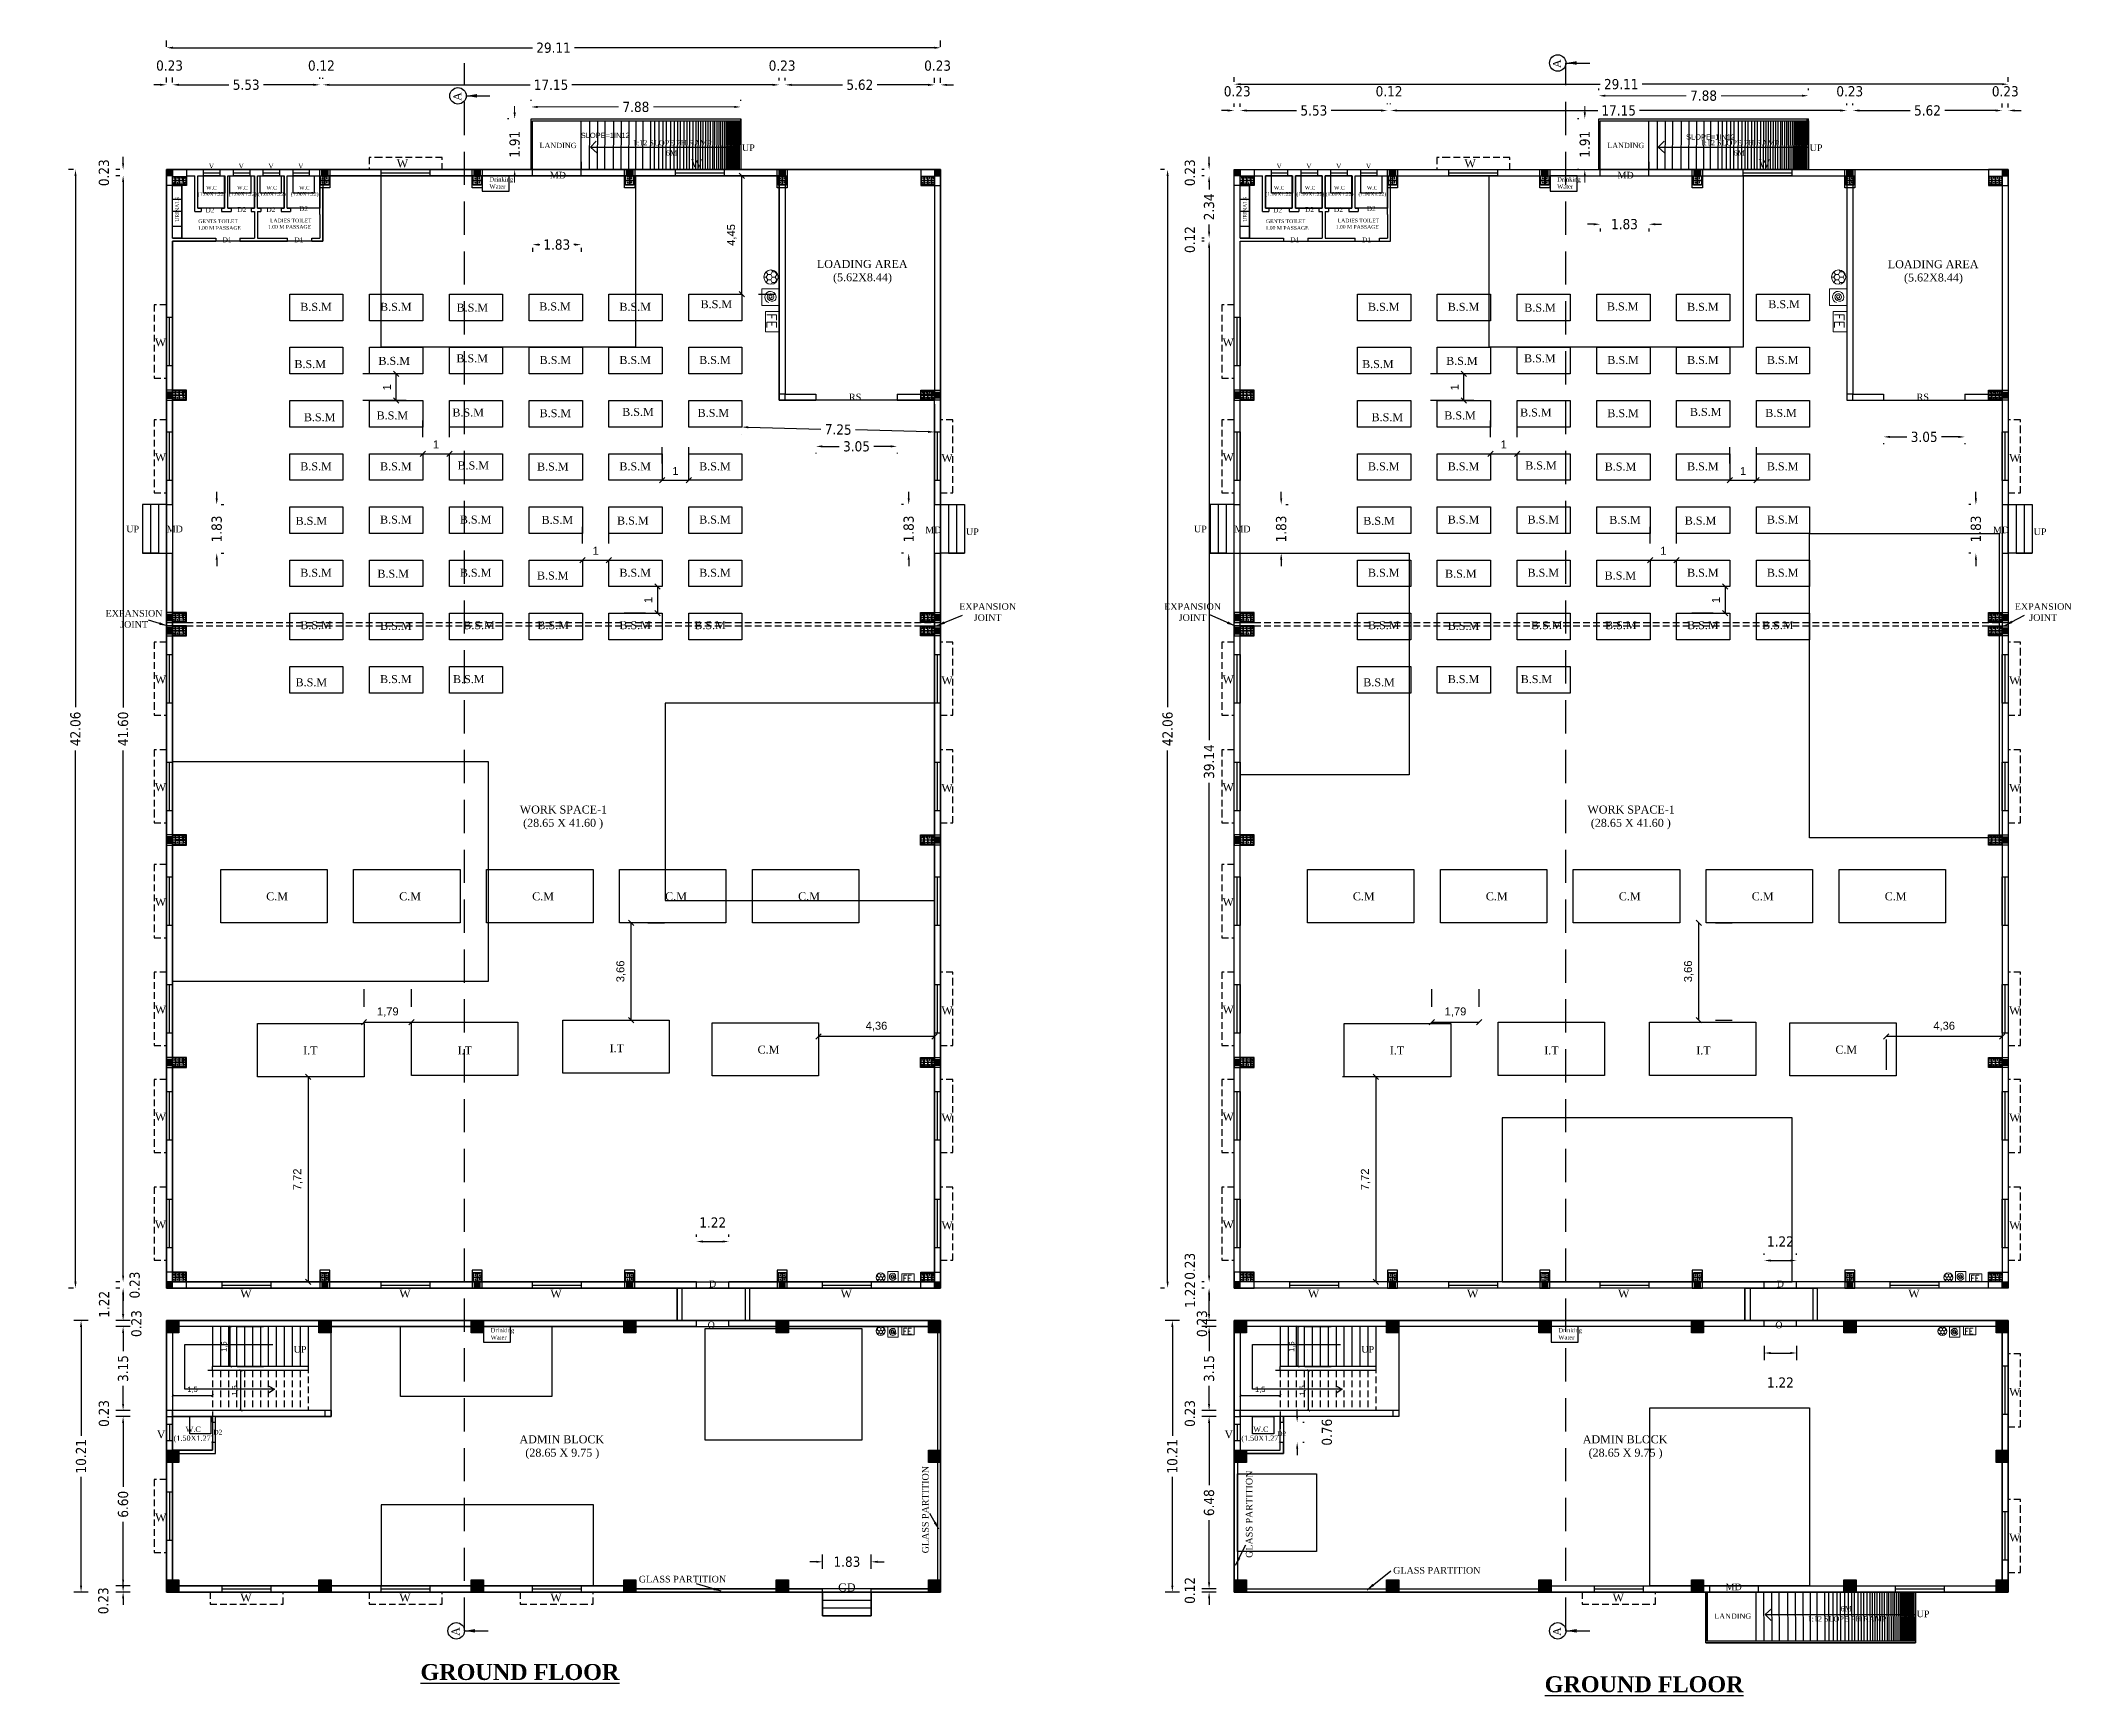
# Model space of a CAD drawing. Header units: metres. Extents: x 2063 to 2266, y 1708 to 2054.
# Drawn here: x 2175.9 to 2252.3, y 1871.5 to 1933.7 of the extents above; entities that cross this region are included whole.
import ezdxf

# ---------------------------------------------------------------- set-up
doc = ezdxf.new("R2010")
doc.units = ezdxf.units.M
doc.linetypes.add('DASHED', pattern=[0.75, 0.5, -0.25])
doc.linetypes.add('HIDDEN', pattern=[0.375, 0.25, -0.125])
for name, color, linetype in [('BLK_1_COVERED_AREA', 140, 'Continuous'), ('BLK_1_FLR_0_EXIT_WIDTH_DOOR', 2, 'Continuous'), ('BLK_1_FLR_0_REGULAR_ROOM_1', 4, 'Continuous'), ('BLK_1_FLR_0_REGULAR_ROOM_2', 4, 'Continuous'), ('BLK_1_FLR_0_ROOM_1_LIGHT_VENTILATION_1', 4, 'Continuous'), ('BLK_1_FLR_0_ROOM_2_LIGHT_VENTILATION_1', 4, 'Continuous'), ('BLK_1_FLR_0_URINAL', 235, 'Continuous'), ('BLK_1_FLR_0_WASH', 60, 'Continuous'), ('BLK_1_FLR_0_WATER_CLOSET', 213, 'Continuous'), ('BLK_1_FLR_1_EXIT_WIDTH_DOOR', 2, 'Continuous'), ('BLK_2_COVERED_AREA', 140, 'Continuous'), ('BLK_2_FLR_0_EXIT_WIDTH_DOOR', 2, 'Continuous'), ('BLK_2_FLR_0_REGULAR_ROOM_1', 4, 'Continuous'), ('BLK_2_FLR_0_REGULAR_ROOM_2', 4, 'Continuous'), ('BLK_2_FLR_0_ROOM_1_LIGHT_VENTILATION_1', 4, 'Continuous'), ('BLK_2_FLR_0_ROOM_2_LIGHT_VENTILATION_1', 4, 'Continuous'), ('BLK_2_FLR_0_URINAL', 235, 'Continuous'), ('BLK_2_FLR_0_WASH', 60, 'Continuous'), ('BLK_2_FLR_0_WATER_CLOSET', 213, 'Continuous'), ('TOILET_VENTILATION', 6, 'Continuous'), ('WORKSHOP_AREA', 121, 'Continuous')]:
    doc.layers.add(name, color=color, linetype=linetype)
doc.layers.add('BLK_1_DA_RAMP_1', color=1, linetype='Continuous', lineweight=0)
doc.layers.add('BLK_2_DA_RAMP_1', color=1, linetype='Continuous', lineweight=0)
doc.layers.add('BLK_1_FLR_0_BLT_UP_AREA', color=45, linetype='Continuous', plot=False)
doc.layers.add('BLK_2_FLR_0_BLT_UP_AREA', color=45, linetype='Continuous', plot=False)
doc.styles.add('CODE', font='tahoma.ttf')
doc.styles.add('DIM', font='swissc.ttf')
doc.styles.add('ROMANS', font='times.ttf', dxfattribs={"height": 12})
doc.styles.add('Schedule', font='romans.shx')
doc.styles.get("Standard").update_dxf_attribs({"font": 'arial.ttf'})
doc.styles.add('TIMES NEW ROMAN', font='times.ttf')
doc.dimstyles.new('Din', dxfattribs={"dimscale": 0, "dimtxt": 0.25, "dimasz": 0.1, "dimexe": 0.15, "dimexo": 0.15, "dimgap": 0.03, "dimtad": 0, "dimzin": 0, "dimdsep": 46, "dimtxsty": 'DIM', "dimblk": 'ARCHTICK', "dimcen": 0.09, "dimdle": 0.15, "dimse1": 1, "dimse2": 1, "dimclrd": 256, "dimclre": 256, "dimclrt": 7, "dimadec": 0, "dimazin": 3, "dimtfac": 1, "dimtofl": 0, "dimtmove": 1, "dimatfit": 3, "dimfxl": 0, "dimtolj": 1, "dimtzin": 0, "dimarcsym": 0})
doc.dimstyles.new('ISO-25', dxfattribs={"dimtxt": 2.5, "dimasz": 2.5, "dimexe": 1.25, "dimexo": 0.625, "dimtad": 1, "dimtxsty": 'Standard', "dimcen": 2.5, "dimadec": 0, "dimazin": 0, "dimtfac": 1, "dimtmove": 0, "dimatfit": 3, "dimfxl": 0, "dimarcsym": 0})
doc.dimstyles.get("Standard").update_dxf_attribs({"dimtxt": 0.18, "dimasz": 0.18, "dimexe": 0.18, "dimexo": 0.0625, "dimgap": 0.09, "dimtad": 0, "dimtih": 1, "dimtoh": 1, "dimdec": 4, "dimzin": 0, "dimdsep": 46, "dimtxsty": 'Standard', "dimcen": 0.09, "dimadec": 0, "dimazin": 0, "dimtfac": 1, "dimtdec": 4, "dimtofl": 0, "dimtmove": 0, "dimatfit": 3, "dimfxl": 0, "dimtolj": 1, "dimtzin": 0, "dimarcsym": 0})
pattern_1 = [(225, (-2487.24, -226.33), (179.605, -179.605), [])]
pattern_2 = [(225, (-2256.75, -81.67), (179.605, -179.605), [])]
pattern_3 = [(225, (-2224.3, -81.4), (179.605, -179.605), [])]

msp = doc.modelspace()

# ---------------------------------------------------------------- texts
at = {"rotation": 90}
for s, width, insert, char_height, attachment_point, style in [('A', 0.26523, (2232.819, 1933.045, -19.765), 0.3, 3, 'ROMANS'), ('A', 0.26523, (2191.468, 1931.81), 0.3, 3, 'ROMANS'), ('URINALS', 0.82108, (2181.016, 1926.937, -59.296), 0.14, 1, 'TIMES NEW ROMAN'), ('URINALS', 0.82108, (2221.163, 1926.937, -59.296), 0.14, 1, 'TIMES NEW ROMAN'), ('{\\W1.881942; }GLASS PARTITION', 3.53877, (2209.092, 1876.684, -9.883), 0.25, 1, 'TIMES NEW ROMAN'), ('{\\W1.881942; }GLASS PARTITION', 3.53877, (2221.268, 1876.513, -2.777), 0.25, 1, 'TIMES NEW ROMAN'), ('A', 0.26523, (2191.401, 1874.085, -19.765), 0.3, 3, 'ROMANS'), ('A', 0.26523, (2232.819, 1874.085, -19.765), 0.3, 3, 'ROMANS')]:
    msp.add_mtext_dynamic_manual_height_columns(s, width=width, gutter_width=1, heights=[0], dxfattribs=dict(at, insert=insert, char_height=char_height, attachment_point=attachment_point, style=style))
at = {"style": 'TIMES NEW ROMAN'}
for s, width, gutter_width, heights, insert, char_height, attachment_point in [('{\\W1.495186; }LANDING', 1.55574, 1, [0], (2194.598, 1929.906, -9.883), 0.2, 1), ('{\\W3.433598; }1:12 SLOPE PH RAMP', 3.3256, 1, [0], (2197.96, 1930.007, -9.883), 0.2, 1), ('UP', 0.50877, 1, [0], (2202.32, 1929.845, -9.883), 0.25, 1), ('{\\W1.495186; }LANDING', 1.55574, 1, [0], (2234.745, 1929.906, -9.883), 0.2, 1), ('{\\W3.433598; }1:12 SLOPE PH RAMP', 3.3256, 1, [0], (2238.107, 1930.007, -9.883), 0.2, 1), ('UP', 0.50877, 1, [0], (2242.467, 1929.845, -9.883), 0.25, 1), ('V', 0.50877, 1, [0], (2182.274, 1929.124, -9.883), 0.18, 1), ('V', 0.50877, 1, [0], (2183.394, 1929.124, -9.883), 0.18, 1), ('V', 0.50877, 1, [0], (2184.514, 1929.124, -9.883), 0.18, 1), ('V', 0.50877, 1, [0], (2185.634, 1929.124, -9.883), 0.18, 1), ('W', 0.55777, 1, [0], (2189.341, 1929.281, -1284.772), 0.3, 1), ('{\\W9.93604;  }6M', 3.3256, 1, [0], (2197.96, 1929.621, -9.883), 0.2, 1), ('W', 0.55777, 1, [0], (2200.406, 1929.281, -1265.007), 0.3, 1), ('V', 0.50877, 1, [0], (2222.421, 1929.124, -9.883), 0.18, 1), ('V', 0.50877, 1, [0], (2223.541, 1929.124, -9.883), 0.18, 1), ('V', 0.50877, 1, [0], (2224.661, 1929.124, -9.883), 0.18, 1), ('V', 0.50877, 1, [0], (2225.781, 1929.124, -9.883), 0.18, 1), ('W', 0.55777, 1, [0], (2229.488, 1929.281, -1284.772), 0.3, 1), ('{\\W9.93604;  }6M', 3.3256, 1, [0], (2238.107, 1929.621, -9.883), 0.2, 1), ('W', 0.55777, 1, [0], (2240.553, 1929.281, -1265.007), 0.3, 1), ('{\\W8.106112; }W.C\\P{\\W2.119784; }(1.00X1.22)', 1.21263, 1, [0.497], (2181.746, 1928.286, -98.826), 0.14, 1), ('{\\W6.56912;  }W.C\\P{\\W7.15192; }(1.00X1.22)', 1.73275, 1, [0.688], (2182.645, 1928.286, -59.296), 0.14, 1), ('{\\W6.56912;  }W.C\\P{\\W7.15192; }(1.00X1.22)', 1.73275, 1, [0.688], (2183.744, 1928.286, -59.296), 0.14, 1), ('{\\W6.56912;  }W.C\\P{\\W7.15192; }(1.00X1.22)', 1.73275, 1, [0.688], (2184.978, 1928.286, -59.296), 0.14, 1), ('Drinking \\PWater', 0.3189, 1.496, [0], (2192.827, 1928.61, -39.53), 0.1604, 1), ('MD', 0.50877, 1, [0], (2195.096, 1928.815, -9.883), 0.25, 1), ('{\\W8.106112; }W.C\\P{\\W2.119784; }(1.00X1.22)', 1.21263, 1, [0.497], (2221.893, 1928.286, -98.826), 0.14, 1), ('{\\W6.56912;  }W.C\\P{\\W7.15192; }(1.00X1.22)', 1.73275, 1, [0.688], (2222.791, 1928.286, -59.296), 0.14, 1), ('{\\W6.56912;  }W.C\\P{\\W7.15192; }(1.00X1.22)', 1.73275, 1, [0.688], (2223.891, 1928.286, -59.296), 0.14, 1), ('{\\W6.56912;  }W.C\\P{\\W7.15192; }(1.00X1.22)', 1.73275, 1, [0.688], (2225.125, 1928.286, -59.296), 0.14, 1), ('Drinking \\PWater', 0.3189, 1.496, [0], (2232.974, 1928.61, -39.53), 0.1604, 1), ('MD', 0.50877, 1, [0], (2235.243, 1928.815, -9.883), 0.25, 1), ('D2', 0.50877, 1, [0], (2182.149, 1927.468, -9.883), 0.18, 1), ('D2', 0.50877, 1, [0], (2183.351, 1927.489, -9.883), 0.18, 1), ('D2', 0.50877, 1, [0], (2184.436, 1927.484, -9.883), 0.18, 1), ('D2', 0.50877, 1, [0], (2185.668, 1927.516, -9.883), 0.18, 1), ('D2', 0.50877, 1, [0], (2222.296, 1927.468, -9.883), 0.18, 1), ('D2', 0.50877, 1, [0], (2223.498, 1927.489, -9.883), 0.18, 1), ('D2', 0.50877, 1, [0], (2224.582, 1927.484, -9.883), 0.18, 1), ('D2', 0.50877, 1, [0], (2225.815, 1927.516, -9.883), 0.18, 1), ('{\\W0.874452; }GENTS TOILET', 1.51895, 1, [0.204], (2181.824, 1927.027, -59.296), 0.14, 1), ('1.00 M PASSAGE', 1.86314, 1, [0.229], (2181.859, 1926.774, -59.296), 0.14, 1), ('1.00 M PASSAGE', 1.86314, 1, [0.229], (2184.497, 1926.816, -59.296), 0.14, 1), ('{\\W0.178163; }LADIES TOILET', 1.51895, 1, [0.204], (2184.564, 1927.054, -59.296), 0.14, 1), ('{\\W0.874452; }GENTS TOILET', 1.51895, 1, [0.204], (2221.97, 1927.027, -59.296), 0.14, 1), ('1.00 M PASSAGE', 1.86314, 1, [0.229], (2222.006, 1926.774, -59.296), 0.14, 1), ('1.00 M PASSAGE', 1.86314, 1, [0.229], (2224.644, 1926.816, -59.296), 0.14, 1), ('{\\W0.178163; }LADIES TOILET', 1.51895, 1, [0.204], (2224.71, 1927.054, -59.296), 0.14, 1), ('D1', 0.50877, 1, [0], (2182.793, 1926.348, 22.737), 0.18, 1), ('D1', 0.50877, 1, [0], (2185.493, 1926.348, -2.373), 0.18, 1), ('D1', 0.50877, 1, [0], (2222.94, 1926.348, 22.737), 0.18, 1), ('D1', 0.50877, 1, [0], (2225.64, 1926.348, -2.373), 0.18, 1), ('{\\W2.758373; }LOADING AREA\\P{\\W8.13728; }(5.62X8.44)', 3.93127, 1, [0], (2204.825, 1925.5, -9.883), 0.3, 1), ('{\\W4.447046; }LOADING AREA\\P{\\W9.825952; }(5.62X8.44)', 4.30529, 1, [0], (2244.903, 1925.491, -9.883), 0.3, 1), ('W', 0.55777, 1, [0], (2180.244, 1922.557, 16.644), 0.3, 1), ('W', 0.55777, 1, [0], (2220.392, 1922.557, 16.644), 0.3, 1), ('RS', 0.50877, 1, [0], (2206.345, 1920.471, -9.883), 0.25, 1), ('RS', 0.50877, 1, [0], (2246.492, 1920.471, -9.883), 0.25, 1), ('W', 0.55777, 1, [0], (2180.244, 1918.24, 16.644), 0.3, 1), ('W', 0.55777, 1, [0], (2209.82, 1918.207, -9.883), 0.3, 1), ('W', 0.55777, 1, [0], (2220.391, 1918.24, 16.644), 0.3, 1), ('W', 0.55777, 1, [0], (2249.967, 1918.207, -9.883), 0.3, 1), ('UP', 0.50877, 1, [0], (2179.17, 1915.508, -9.883), 0.25, 1), ('MD', 0.50877, 1, [0], (2180.691, 1915.508, -9.883), 0.25, 1), ('MD', 0.50877, 1, [0], (2209.214, 1915.476, -9.883), 0.25, 1), ('UP', 0.50877, 1, [0], (2210.744, 1915.404, -9.883), 0.25, 1), ('UP', 0.50877, 1, [0], (2219.317, 1915.508, -9.883), 0.25, 1), ('MD', 0.50877, 1, [0], (2220.837, 1915.508, -9.883), 0.25, 1), ('MD', 0.50877, 1, [0], (2249.361, 1915.476, -9.883), 0.25, 1), ('UP', 0.50877, 1, [0], (2250.89, 1915.404, -9.883), 0.25, 1), ('{\\W0.935177; }EXPANSION \\P{\\W6.735958; }JOINT', 2.25173, 1, [0], (2178.305, 1912.337, 16.644), 0.25, 1), ('{\\W0.935177; }EXPANSION \\P{\\W6.735958; }JOINT', 2.25173, 1, [0], (2210.401, 1912.593, -9.883), 0.25, 1), ('{\\W0.935177; }EXPANSION \\P{\\W6.735958; }JOINT', 2.25173, 1, [0], (2218.107, 1912.593, -9.883), 0.25, 1), ('{\\W0.935177; }EXPANSION \\P{\\W6.735958; }JOINT', 2.25173, 1, [0], (2250.09, 1912.593, -9.883), 0.25, 1), ('W', 0.55777, 1, [0], (2180.244, 1909.876, 16.644), 0.3, 1), ('W', 0.55777, 1, [0], (2209.82, 1909.843, -9.883), 0.3, 1), ('W', 0.55777, 1, [0], (2220.391, 1909.876, 16.644), 0.3, 1), ('W', 0.55777, 1, [0], (2249.967, 1909.843, -9.883), 0.3, 1), ('W', 0.55777, 1, [0], (2180.244, 1905.828, 16.644), 0.3, 1), ('W', 0.55777, 1, [0], (2209.82, 1905.795, -9.883), 0.3, 1), ('W', 0.55777, 1, [0], (2220.391, 1905.828, 16.644), 0.3, 1), ('W', 0.55777, 1, [0], (2249.967, 1905.795, -9.883), 0.3, 1), ('{\\W3.519116; }WORK SPACE-1\\P{\\W4.63728; }(28.65 X 41.60 )', 3.93127, 1, [0], (2193.567, 1904.983, -9.883), 0.3, 1), ('{\\W3.519116; }WORK SPACE-1\\P{\\W4.63728; }(28.65 X 41.60 )', 3.93127, 1, [0], (2233.714, 1904.983, -9.883), 0.3, 1), ('W', 0.55777, 1, [0], (2180.244, 1901.511, 16.644), 0.3, 1), ('W', 0.55777, 1, [0], (2220.391, 1901.511, 16.644), 0.3, 1), ('W', 0.55777, 1, [0], (2180.244, 1897.463, 16.644), 0.3, 1), ('W', 0.55777, 1, [0], (2209.82, 1897.43, -9.883), 0.3, 1), ('W', 0.55777, 1, [0], (2220.391, 1897.463, 16.644), 0.3, 1), ('W', 0.55777, 1, [0], (2249.967, 1897.43, -9.883), 0.3, 1), ('W', 0.55777, 1, [0], (2180.244, 1893.433, 16.644), 0.3, 1), ('W', 0.55777, 1, [0], (2209.82, 1893.4, 39.53), 0.3, 1), ('W', 0.55777, 1, [0], (2220.391, 1893.433, 16.644), 0.3, 1), ('W', 0.55777, 1, [0], (2249.967, 1893.4, 39.53), 0.3, 1), ('W', 0.55777, 1, [0], (2180.244, 1889.385, 16.644), 0.3, 1), ('W', 0.55777, 1, [0], (2209.82, 1889.353, 39.53), 0.3, 1), ('W', 0.55777, 1, [0], (2220.391, 1889.385, 16.644), 0.3, 1), ('W', 0.55777, 1, [0], (2249.967, 1889.353, 39.53), 0.3, 1), (' D', 0.50877, 1, [0], (2200.988, 1887.119, -9.883), 0.25, 1), (' D', 0.50877, 1, [0], (2241.135, 1887.119, -9.883), 0.25, 1), ('W', 0.55777, 1, [0], (2183.457, 1886.779, -9.883), 0.3, 1), ('W', 0.55777, 1, [0], (2189.436, 1886.779, -9.883), 0.3, 1), ('W', 0.55777, 1, [0], (2195.117, 1886.779, -9.883), 0.3, 1), ('W', 0.55777, 1, [0], (2206.03, 1886.779, -9.883), 0.3, 1), ('W', 0.55777, 1, [0], (2223.604, 1886.779, -9.883), 0.3, 1), ('W', 0.55777, 1, [0], (2229.583, 1886.779, -9.883), 0.3, 1), ('W', 0.55777, 1, [0], (2235.264, 1886.779, -9.883), 0.3, 1), ('W', 0.55777, 1, [0], (2246.177, 1886.779, -9.883), 0.3, 1), (' O', 0.50877, 1, [0], (2200.936, 1885.574, -9.883), 0.25, 1), (' O', 0.50877, 1, [0], (2241.083, 1885.574, -9.883), 0.25, 1), ('UP', 0.50877, 1, [0], (2185.464, 1884.657), 0.25, 1), ('Drinking \\PWater', 0.3189, 1.496, [0], (2192.873, 1885.33, -6.762), 0.1604, 1), ('UP', 0.50877, 1, [0], (2225.61, 1884.657), 0.25, 1), ('Drinking \\PWater', 0.3189, 1.496, [0], (2233.02, 1885.33, -6.762), 0.1604, 1), ('W', 0.55777, 1, [0], (2249.967, 1883.084), 0.3, 1), ('{\\W8.108981; }W.C\\P{\\W2.122653; }(1.50X1.27)', 1.73275, 1, [0.688], (2180.791, 1881.626, -9.883), 0.2, 1), ('{\\W8.108981; }W.C\\P{\\W2.122653; }(1.50X1.27)', 1.73275, 1, [0.688], (2220.938, 1881.626, -9.883), 0.2, 1), ('V', 0.55777, 1, [0], (2180.317, 1881.489, -9.883), 0.3, 1), ('D2', 0.50877, 1, [0], (2182.443, 1881.507, -9.883), 0.18, 1), ('{\\W5.156905; }ADMIN BLOCK\\P{\\W7.101241; }(28.65 X 9.75 )', 4.25552, 1, [0], (2193.37, 1881.3, -9.883), 0.3, 1), ('V', 0.55777, 1, [0], (2220.464, 1881.489, -9.883), 0.3, 1), ('D2', 0.50877, 1, [0], (2222.447, 1881.451, -17.442), 0.18, 1), ('{\\W3.692944; }ADMIN BLOCK\\P{\\W5.63728; }(28.65 X 9.75 )', 3.93127, 1, [0], (2233.517, 1881.3, -9.883), 0.3, 1), ('W', 0.55777, 1, [0], (2180.254, 1878.364, 26.527), 0.3, 1), ('W', 0.55777, 1, [0], (2249.967, 1877.605), 0.3, 1), ('{\\W1.881942; }GLASS PARTITION', 3.53877, 1, [0], (2226.63, 1876.346, -9.883), 0.25, 1), ('{\\W1.881942; }GLASS PARTITION', 3.53877, 1, [0], (2198.265, 1876.017, -9.883), 0.25, 1), ('GD', 0.55777, 1, [0], (2205.939, 1875.732, 26.527), 0.3, 1), ('MD', 0.50877, 1, [0], (2239.306, 1875.723), 0.25, 1), ('W', 0.55777, 1, [0], (2183.457, 1875.349, 26.527), 0.3, 1), ('W', 0.55777, 1, [0], (2189.436, 1875.349, 26.527), 0.3, 1), ('W', 0.55777, 1, [0], (2195.117, 1875.349, 26.527), 0.3, 1), ('W', 0.55777, 1, [0], (2235.057, 1875.349, 26.527), 0.3, 1), ('{\\W9.93604;  }6M', 3.3256, 1, [0], (2242.13, 1874.681), 0.2, 7), ('UP', 0.50877, 1, [0], (2246.49, 1874.457), 0.25, 7), ('{\\W1.495186; }LANDING', 1.55574, 1, [0], (2238.768, 1874.396), 0.2, 7), ('{\\W3.433598; }1:12 SLOPE PH RAMP', 3.3256, 1, [0], (2242.13, 1874.295), 0.2, 7), ('{\\fTimes New Roman|b1|i0|c0|p18;\\W7.45277;\\L   \\W1;GROUND FLOOR}', 17.22221, 1, [0], (2185.168, 1872.699, -9.883), 0.6, 1), ('{\\fTimes New Roman|b1|i0|c0|p18;\\W4.43519;\\L \\W1;GROUND FLOOR}', 9.26559, 1, [0], (2231.5, 1872.24, -9.883), 0.6, 1)]:
    msp.add_mtext_dynamic_manual_height_columns(s, width=width, gutter_width=gutter_width, heights=heights, dxfattribs=dict(at, insert=insert, char_height=char_height, attachment_point=attachment_point))
at = {"linetype": 'DASHED', "ltscale": 0.3, "char_height": 0.3, "attachment_point": 1}
for s, width, insert in [('{\\fTimes New Roman|b0|i0|c0|p18;B.S.M}', 0.30603, (2185.713, 1923.888)), ('{\\fTimes New Roman|b0|i0|c0|p18;B.S.M}', 0.30603, (2188.713, 1923.888)), ('{\\fTimes New Roman|b0|i0|c0|p18;B.S.M}', 0.30603, (2191.591, 1923.857, 19.765)), ('{\\fTimes New Roman|b0|i0|c0|p18;B.S.M}', 0.30603, (2194.699, 1923.902, 19.765)), ('{\\fTimes New Roman|b0|i0|c0|p18;B.S.M}', 0.30603, (2197.713, 1923.888)), ('{\\fTimes New Roman|b0|i0|c0|p18;B.S.M}', 0.30603, (2200.766, 1923.988, 19.765)), ('{\\fTimes New Roman|b0|i0|c0|p18;B.S.M}', 0.30603, (2225.86, 1923.888)), ('{\\fTimes New Roman|b0|i0|c0|p18;B.S.M}', 0.30603, (2228.86, 1923.888)), ('{\\fTimes New Roman|b0|i0|c0|p18;B.S.M}', 0.30603, (2231.738, 1923.857, 19.765)), ('{\\fTimes New Roman|b0|i0|c0|p18;B.S.M}', 0.30603, (2234.846, 1923.902, 19.765)), ('{\\fTimes New Roman|b0|i0|c0|p18;B.S.M}', 0.30603, (2237.86, 1923.888)), ('{\\fTimes New Roman|b0|i0|c0|p18;B.S.M}', 0.30603, (2240.913, 1923.988, 19.765)), ('{\\fTimes New Roman|b0|i0|c0|p18;B.S.M}', 0.30603, (2185.494, 1921.735, 19.765)), ('{\\fTimes New Roman|b0|i0|c0|p18;B.S.M}', 0.30603, (2188.653, 1921.856, 19.765)), ('{\\fTimes New Roman|b0|i0|c0|p18;B.S.M}', 0.30603, (2191.583, 1921.951, 19.765)), ('{\\fTimes New Roman|b0|i0|c0|p18;B.S.M}', 0.30603, (2194.713, 1921.888)), ('{\\fTimes New Roman|b0|i0|c0|p18;B.S.M}', 0.30603, (2197.713, 1921.888)), ('{\\fTimes New Roman|b0|i0|c0|p18;B.S.M}', 0.30603, (2200.713, 1921.888)), ('{\\fTimes New Roman|b0|i0|c0|p18;B.S.M}', 0.30603, (2225.641, 1921.735, 19.765)), ('{\\fTimes New Roman|b0|i0|c0|p18;B.S.M}', 0.30603, (2228.8, 1921.856, 19.765)), ('{\\fTimes New Roman|b0|i0|c0|p18;B.S.M}', 0.30603, (2231.73, 1921.951, 19.765)), ('{\\fTimes New Roman|b0|i0|c0|p18;B.S.M}', 0.30603, (2234.86, 1921.888)), ('{\\fTimes New Roman|b0|i0|c0|p18;B.S.M}', 0.30603, (2237.86, 1921.888)), ('{\\fTimes New Roman|b0|i0|c0|p18;B.S.M}', 0.30603, (2240.86, 1921.888)), ('{\\fTimes New Roman|b0|i0|c0|p18;B.S.M}', 0.30603, (2185.849, 1919.736, 19.765)), ('{\\fTimes New Roman|b0|i0|c0|p18;B.S.M}', 0.30603, (2188.583, 1919.804, 19.765)), ('{\\fTimes New Roman|b0|i0|c0|p18;B.S.M}', 0.30603, (2191.433, 1919.914, 19.765)), ('{\\fTimes New Roman|b0|i0|c0|p18;B.S.M}', 0.30603, (2194.713, 1919.888)), ('{\\fTimes New Roman|b0|i0|c0|p18;B.S.M}', 0.30603, (2197.819, 1919.935, 19.765)), ('{\\fTimes New Roman|b0|i0|c0|p18;B.S.M}', 0.30603, (2200.655, 1919.897, 19.765)), ('{\\fTimes New Roman|b0|i0|c0|p18;B.S.M}', 0.30603, (2225.996, 1919.736, 19.765)), ('{\\fTimes New Roman|b0|i0|c0|p18;B.S.M}', 0.30603, (2228.73, 1919.804, 19.765)), ('{\\fTimes New Roman|b0|i0|c0|p18;B.S.M}', 0.30603, (2231.58, 1919.914, 19.765)), ('{\\fTimes New Roman|b0|i0|c0|p18;B.S.M}', 0.30603, (2234.86, 1919.888)), ('{\\fTimes New Roman|b0|i0|c0|p18;B.S.M}', 0.30603, (2237.966, 1919.935, 19.765)), ('{\\fTimes New Roman|b0|i0|c0|p18;B.S.M}', 0.30603, (2240.801, 1919.897, 19.765)), ('{\\fTimes New Roman|b0|i0|c0|p18;B.S.M}', 0.30603, (2185.713, 1917.888)), ('{\\fTimes New Roman|b0|i0|c0|p18;B.S.M}', 0.30603, (2188.713, 1917.888)), ('{\\fTimes New Roman|b0|i0|c0|p18;B.S.M}', 0.30603, (2191.626, 1917.923, 19.765)), ('{\\fTimes New Roman|b0|i0|c0|p18;B.S.M}', 0.30603, (2194.616, 1917.882, 19.765)), ('{\\fTimes New Roman|b0|i0|c0|p18;B.S.M}', 0.30603, (2197.713, 1917.888)), ('{\\fTimes New Roman|b0|i0|c0|p18;B.S.M}', 0.30603, (2200.713, 1917.888)), ('{\\fTimes New Roman|b0|i0|c0|p18;B.S.M}', 0.30603, (2225.86, 1917.888)), ('{\\fTimes New Roman|b0|i0|c0|p18;B.S.M}', 0.30603, (2228.86, 1917.888)), ('{\\fTimes New Roman|b0|i0|c0|p18;B.S.M}', 0.30603, (2231.773, 1917.923, 19.765)), ('{\\fTimes New Roman|b0|i0|c0|p18;B.S.M}', 0.30603, (2234.763, 1917.882, 19.765)), ('{\\fTimes New Roman|b0|i0|c0|p18;B.S.M}', 0.30603, (2237.86, 1917.888)), ('{\\fTimes New Roman|b0|i0|c0|p18;B.S.M}', 0.30603, (2240.86, 1917.888)), ('{\\fTimes New Roman|b0|i0|c0|p18;B.S.M}', 0.30603, (2188.713, 1915.888)), ('{\\fTimes New Roman|b0|i0|c0|p18;B.S.M}', 0.30603, (2191.713, 1915.888)), ('{\\fTimes New Roman|b0|i0|c0|p18;B.S.M}', 0.30603, (2200.713, 1915.888)), ('{\\fTimes New Roman|b0|i0|c0|p18;B.S.M}', 0.30603, (2228.86, 1915.888)), ('{\\fTimes New Roman|b0|i0|c0|p18;B.S.M}', 0.30603, (2231.86, 1915.888)), ('{\\fTimes New Roman|b0|i0|c0|p18;B.S.M}', 0.30603, (2240.86, 1915.888)), ('{\\fTimes New Roman|b0|i0|c0|p18;B.S.M}', 0.30603, (2185.537, 1915.84, 19.765)), ('{\\fTimes New Roman|b0|i0|c0|p18;B.S.M}', 0.30603, (2194.788, 1915.874, 19.765)), ('{\\fTimes New Roman|b0|i0|c0|p18;B.S.M}', 0.30603, (2197.625, 1915.849, 19.765)), ('{\\fTimes New Roman|b0|i0|c0|p18;B.S.M}', 0.30603, (2225.684, 1915.84, 19.765)), ('{\\fTimes New Roman|b0|i0|c0|p18;B.S.M}', 0.30603, (2234.935, 1915.874, 19.765)), ('{\\fTimes New Roman|b0|i0|c0|p18;B.S.M}', 0.30603, (2237.772, 1915.849, 19.765)), ('{\\fTimes New Roman|b0|i0|c0|p18;B.S.M}', 0.30603, (2185.713, 1913.888)), ('{\\fTimes New Roman|b0|i0|c0|p18;B.S.M}', 0.30603, (2188.613, 1913.852, 19.765)), ('{\\fTimes New Roman|b0|i0|c0|p18;B.S.M}', 0.30603, (2191.713, 1913.888)), ('{\\fTimes New Roman|b0|i0|c0|p18;B.S.M}', 0.30603, (2194.613, 1913.783, 19.765)), ('{\\fTimes New Roman|b0|i0|c0|p18;B.S.M}', 0.30603, (2197.713, 1913.888)), ('{\\fTimes New Roman|b0|i0|c0|p18;B.S.M}', 0.30603, (2200.713, 1913.888)), ('{\\fTimes New Roman|b0|i0|c0|p18;B.S.M}', 0.30603, (2225.86, 1913.888)), ('{\\fTimes New Roman|b0|i0|c0|p18;B.S.M}', 0.30603, (2228.76, 1913.852, 19.765)), ('{\\fTimes New Roman|b0|i0|c0|p18;B.S.M}', 0.30603, (2231.86, 1913.888)), ('{\\fTimes New Roman|b0|i0|c0|p18;B.S.M}', 0.30603, (2234.759, 1913.783, 19.765)), ('{\\fTimes New Roman|b0|i0|c0|p18;B.S.M}', 0.30603, (2237.86, 1913.888)), ('{\\fTimes New Roman|b0|i0|c0|p18;B.S.M}', 0.30603, (2240.86, 1913.888)), ('{\\fTimes New Roman|b0|i0|c0|p18;B.S.M}', 0.30603, (2185.713, 1911.916, -16.644)), ('{\\fTimes New Roman|b0|i0|c0|p18;B.S.M}', 0.30603, (2188.713, 1911.888)), ('{\\fTimes New Roman|b0|i0|c0|p18;B.S.M}', 0.30603, (2191.843, 1911.916, -16.644)), ('{\\fTimes New Roman|b0|i0|c0|p18;B.S.M}', 0.30603, (2194.63, 1911.916, -16.644)), ('{\\fTimes New Roman|b0|i0|c0|p18;B.S.M}', 0.30603, (2197.713, 1911.916, -16.644)), ('{\\fTimes New Roman|b0|i0|c0|p18;B.S.M}', 0.30603, (2200.531, 1911.916, -16.644)), ('{\\fTimes New Roman|b0|i0|c0|p18;B.S.M}', 0.30603, (2225.86, 1911.916, -16.644)), ('{\\fTimes New Roman|b0|i0|c0|p18;B.S.M}', 0.30603, (2228.86, 1911.888)), ('{\\fTimes New Roman|b0|i0|c0|p18;B.S.M}', 0.30603, (2231.99, 1911.916, -16.644)), ('{\\fTimes New Roman|b0|i0|c0|p18;B.S.M}', 0.30603, (2234.777, 1911.916, -16.644)), ('{\\fTimes New Roman|b0|i0|c0|p18;B.S.M}', 0.30603, (2237.86, 1911.916, -16.644)), ('{\\fTimes New Roman|b0|i0|c0|p18;B.S.M}', 0.30603, (2240.678, 1911.916, -16.644)), ('{\\fTimes New Roman|b0|i0|c0|p18;B.S.M}', 0.30603, (2188.713, 1909.888)), ('{\\fTimes New Roman|b0|i0|c0|p18;B.S.M}', 0.30603, (2191.456, 1909.888, 19.765)), ('{\\fTimes New Roman|b0|i0|c0|p18;B.S.M}', 0.30603, (2228.86, 1909.888)), ('{\\fTimes New Roman|b0|i0|c0|p18;B.S.M}', 0.30603, (2231.603, 1909.888, 19.765)), ('{\\fTimes New Roman|b0|i0|c0|p18;B.S.M}', 0.30603, (2185.537, 1909.766, 19.765)), ('{\\fTimes New Roman|b0|i0|c0|p18;B.S.M}', 0.30603, (2225.684, 1909.766, 19.765)), ('{\\fTimes New Roman|b0|i0|c0|p18;C.M}', 1.9664, (2184.432, 1901.719, -9.883)), ('{\\fTimes New Roman|b0|i0|c0|p18;C.M}', 1.9664, (2189.432, 1901.719, -9.883)), ('{\\fTimes New Roman|b0|i0|c0|p18;C.M}', 1.9664, (2194.432, 1901.719, -9.883)), ('{\\fTimes New Roman|b0|i0|c0|p18;C.M}', 1.9664, (2199.432, 1901.719, -9.883)), ('{\\fTimes New Roman|b0|i0|c0|p18;C.M}', 1.9664, (2204.432, 1901.719, -9.883)), ('{\\fTimes New Roman|b0|i0|c0|p18;C.M}', 1.9664, (2225.292, 1901.719, -9.883)), ('{\\fTimes New Roman|b0|i0|c0|p18;C.M}', 1.9664, (2230.292, 1901.719, -9.883)), ('{\\fTimes New Roman|b0|i0|c0|p18;C.M}', 1.9664, (2235.292, 1901.719, -9.883)), ('{\\fTimes New Roman|b0|i0|c0|p18;C.M}', 1.9664, (2240.292, 1901.719, -9.883)), ('{\\fTimes New Roman|b0|i0|c0|p18;C.M}', 1.9664, (2245.292, 1901.719, -9.883)), ('{\\fTimes New Roman|b0|i0|c0|p18;I.T}', 1.9664, (2185.821, 1895.924, -9.883)), ('{\\fTimes New Roman|b0|i0|c0|p18;I.T}', 1.9664, (2191.629, 1895.924, -29.648)), ('{\\fTimes New Roman|b0|i0|c0|p18;I.T}', 1.9664, (2197.344, 1896.008, -9.883)), ('{\\fTimes New Roman|b0|i0|c0|p18;C.M}', 1.9664, (2202.909, 1895.955, -9.883)), ('{\\fTimes New Roman|b0|i0|c0|p18;I.T}', 1.9664, (2226.681, 1895.924, -9.883)), ('{\\fTimes New Roman|b0|i0|c0|p18;I.T}', 1.9664, (2232.489, 1895.924, -29.648)), ('{\\fTimes New Roman|b0|i0|c0|p18;I.T}', 1.9664, (2238.205, 1895.924, -9.883)), ('{\\fTimes New Roman|b0|i0|c0|p18;C.M}', 1.9664, (2243.436, 1895.955, -9.883))]:
    msp.add_mtext_dynamic_manual_height_columns(s, width=width, gutter_width=1, heights=[0], dxfattribs=dict(at, insert=insert))
at = {"layer": 'BLK_1_DA_RAMP_1', "color": 1, "insert": (2197.181, 1930.285, -78.051), "char_height": 0.2, "width": 2.4, "attachment_point": 2}
msp.add_mtext('SLOPE=1IN12', dxfattribs=at)
at = {"layer": 'BLK_2_DA_RAMP_1', "color": 1, "insert": (2238.742, 1930.227, -9.883), "char_height": 0.2, "width": 2.4, "attachment_point": 2}
msp.add_mtext('SLOPE=1IN12', dxfattribs=at)

# ---------------------------------------------------------------- blocks, each defined once
blk = doc.blocks.new('BOLT')
at = {"linetype": 'ByBlock'}
for p, q in [((20, 0), (-20, 0)), ((0, -20), (0, 20))]:
    blk.add_line(p, q, dxfattribs=at)
blk.add_circle((0, 0), 10, dxfattribs=at)
blk = doc.blocks.new('9856')
blk.add_hatch(color=256).paths.add_polyline_path([(3179, 341), (2949, 341), (2949, 111), (3179, 111)])
for points in [[(2949, 111), (3699, 111), (3699, 711), (2949, 711)], [(3179, 341), (2949, 341), (2949, 111), (3179, 111)], [(3179, 669), (3179, 364), (3679, 364), (3679, 669)], [(3179, 513), (3179, 519), (3279, 519), (3279, 513)], [(3279, 619), (3279, 414), (3287, 414), (3287, 619)], [(3293, 669), (3287, 669), (3287, 519), (3293, 519)], [(3293, 364), (3287, 364), (3287, 514), (3293, 514)], [(3432, 669), (3426, 669), (3426, 519), (3432, 519)], [(3432, 364), (3426, 364), (3426, 514), (3432, 514)], [(3565, 669), (3571, 669), (3571, 519), (3565, 519)], [(3565, 364), (3571, 364), (3571, 514), (3565, 514)], [(3571, 619), (3571, 414), (3579, 414), (3579, 619)], [(3679, 513), (3679, 519), (3579, 519), (3579, 513)]]:
    blk.add_lwpolyline(points, close=True)
blk.add_lwpolyline([(3287, 514), (3571, 514), (3571, 519), (3287, 519), (3287, 514)])
at = {"rotation": 180}
for p in [(3229, 609), (3362, 609), (3496, 609)]:
    blk.add_blockref('BOLT', p, dxfattribs=at)
at = {"xscale": -1}
for p in [(3229, 424), (3362, 424), (3496, 424)]:
    blk.add_blockref('BOLT', p, dxfattribs=at)
at = {"xscale": -1, "rotation": 180}
blk.add_blockref('BOLT', (3629, 609), dxfattribs=at)
blk.add_blockref('BOLT', (3629, 424))
blk = doc.blocks.new('A$C43231FD8')
for points in [[(150, -175), (-150, -175), (-150, 175), (150, 175)], [(-150, 3), (-150, -3), (-2, -3), (-2, 3)], [(103, 142), (-102, 142), (-102, 150), (103, 150)], [(150, 3), (150, -3), (3, -3), (3, 3)], [(103, -150), (-102, -150), (-102, -142), (103, -142)]]:
    blk.add_lwpolyline(points, close=True)
blk.add_lwpolyline([(-2, -142), (-2, 142), (3, 142), (3, -142), (-2, -142)])
at = {"rotation": 270}
for p in [(-75, 75), (-75, -75)]:
    blk.add_blockref('BOLT', p, dxfattribs=at)
at = {"xscale": -1, "rotation": 90}
for p in [(75, 75), (75, -75)]:
    blk.add_blockref('BOLT', p, dxfattribs=at)
blk = doc.blocks.new('7UJM')
blk.add_hatch(color=256).paths.add_polyline_path([(4472, 341), (4242, 341), (4242, 111), (4472, 111)])
for points in [[(4167, 111), (4547, 111), (4547, 791), (4167, 791)], [(4472, 341), (4242, 341), (4242, 111), (4472, 111)]]:
    blk.add_lwpolyline(points, close=True)
at = {"linetype": 'ByBlock', "xscale": -1, "rotation": 180}
blk.add_blockref('A$C43231FD8', (4357, 516), dxfattribs=at)
blk = doc.blocks.new('90P')
blk.add_hatch(color=256).paths.add_polyline_path([(3179, 1331), (2949, 1331), (2949, 1101), (3179, 1101)])
for points in [[(2949, 1026), (3699, 1026), (3699, 1406), (2949, 1406)], [(3179, 1331), (2949, 1331), (2949, 1101), (3179, 1101)], [(3179, 1369), (3179, 1064), (3679, 1064), (3679, 1369)], [(3179, 1213), (3179, 1219), (3279, 1219), (3279, 1213)], [(3279, 1319), (3279, 1114), (3287, 1114), (3287, 1319)], [(3293, 1369), (3287, 1369), (3287, 1219), (3293, 1219)], [(3293, 1064), (3287, 1064), (3287, 1214), (3293, 1214)], [(3432, 1369), (3426, 1369), (3426, 1219), (3432, 1219)], [(3432, 1064), (3426, 1064), (3426, 1214), (3432, 1214)], [(3565, 1369), (3571, 1369), (3571, 1219), (3565, 1219)], [(3565, 1064), (3571, 1064), (3571, 1214), (3565, 1214)], [(3571, 1319), (3571, 1114), (3579, 1114), (3579, 1319)], [(3679, 1213), (3679, 1219), (3579, 1219), (3579, 1213)]]:
    blk.add_lwpolyline(points, close=True)
blk.add_lwpolyline([(3287, 1214), (3571, 1214), (3571, 1219), (3287, 1219), (3287, 1214)])
at = {"rotation": 180}
for p in [(3229, 1309), (3362, 1309), (3496, 1309)]:
    blk.add_blockref('BOLT', p, dxfattribs=at)
at = {"xscale": -1}
for p in [(3229, 1124), (3362, 1124), (3496, 1124)]:
    blk.add_blockref('BOLT', p, dxfattribs=at)
at = {"xscale": -1, "rotation": 180}
blk.add_blockref('BOLT', (3629, 1309), dxfattribs=at)
blk.add_blockref('BOLT', (3629, 1124))
blk = doc.blocks.new('_ArchTick')
at = {"color": 0, "linetype": 'ByBlock', "const_width": 0.15}
blk.add_lwpolyline([(-0.5, -0.5), (0.5, 0.5)], dxfattribs=at)
blk = doc.blocks.new('*D237')
at = {"color": 0, "lineweight": -2}
for p, q in [((2183.082, 1883.886), (2183.082, 1885.386)), ((2183.336, 1885.386), (2184.332, 1885.386)), ((2183.336, 1883.886), (2184.332, 1883.886))]:
    blk.add_line(p, q, dxfattribs=at)
at = {"layer": 'Defpoints', "color": 0}
for p in [(2182.711, 1885.386, 9.883), (2183.082, 1885.386), (2182.711, 1883.886, 9.883)]:
    blk.add_point(p, dxfattribs=at)
at = {"color": 0, "lineweight": -2, "xscale": 0.1, "yscale": 0.1, "zscale": 0.1}
for p, rotation in [((2183.082, 1885.386), 90), ((2183.082, 1883.886), 270)]:
    blk.add_blockref('_ArchTick', p, dxfattribs=dict(at, rotation=rotation))
at = {"color": 0, "insert": (2182.862, 1884.636), "char_height": 0.2, "attachment_point": 5, "rotation": 90}
blk.add_mtext('1,5', dxfattribs=at)
blk = doc.blocks.new('*D238')
at = {"color": 0, "lineweight": -2}
for p, q in [((2182.986, 1883.736), (2182.232, 1883.736)), ((2183.482, 1882.236), (2183.482, 1883.736)), ((2182.986, 1882.236), (2182.232, 1882.236))]:
    blk.add_line(p, q, dxfattribs=at)
at = {"layer": 'Defpoints', "color": 0}
for p in [(2183.482, 1883.736), (2183.611, 1883.736, 9.883), (2183.611, 1882.236, 9.883)]:
    blk.add_point(p, dxfattribs=at)
at = {"color": 0, "lineweight": -2, "xscale": 0.1, "yscale": 0.1, "zscale": 0.1}
for p, rotation in [((2183.482, 1883.736), 90), ((2183.482, 1882.236), 270)]:
    blk.add_blockref('_ArchTick', p, dxfattribs=dict(at, rotation=rotation))
at = {"color": 0, "insert": (2183.262, 1882.986), "char_height": 0.2, "attachment_point": 5, "rotation": 90}
blk.add_mtext('1,5', dxfattribs=at)
blk = doc.blocks.new('*D239')
at = {"color": 0, "lineweight": -2}
for p, q in [((2182.411, 1882.789), (2180.911, 1882.789)), ((2180.911, 1882.193), (2180.911, 1881.539)), ((2182.411, 1882.193), (2182.411, 1881.539))]:
    blk.add_line(p, q, dxfattribs=at)
at = {"layer": 'Defpoints', "color": 0}
for p in [(2180.911, 1882.818, 9.883), (2180.911, 1882.789), (2182.411, 1882.818, 9.883)]:
    blk.add_point(p, dxfattribs=at)
at = {"color": 0, "lineweight": -2, "xscale": 0.1, "yscale": 0.1, "zscale": 0.1, "rotation": 180}
blk.add_blockref('_ArchTick', (2180.911, 1882.789), dxfattribs=at)
at = {"color": 0, "lineweight": -2, "xscale": 0.1, "yscale": 0.1, "zscale": 0.1}
blk.add_blockref('_ArchTick', (2182.411, 1882.789), dxfattribs=at)
at = {"color": 0, "insert": (2181.661, 1883.01), "char_height": 0.2, "attachment_point": 5}
blk.add_mtext('1,5', dxfattribs=at)
blk = doc.blocks.new('*D240')
at = {"color": 0, "lineweight": -2}
for p, q in [((2223.229, 1883.886), (2223.229, 1885.386)), ((2223.483, 1885.386), (2224.479, 1885.386)), ((2223.483, 1883.886), (2224.479, 1883.886))]:
    blk.add_line(p, q, dxfattribs=at)
at = {"layer": 'Defpoints', "color": 0}
for p in [(2222.858, 1885.386, 9.883), (2223.229, 1885.386), (2222.858, 1883.886, 9.883)]:
    blk.add_point(p, dxfattribs=at)
at = {"color": 0, "lineweight": -2, "xscale": 0.1, "yscale": 0.1, "zscale": 0.1}
for p, rotation in [((2223.229, 1885.386), 90), ((2223.229, 1883.886), 270)]:
    blk.add_blockref('_ArchTick', p, dxfattribs=dict(at, rotation=rotation))
at = {"color": 0, "insert": (2223.009, 1884.636), "char_height": 0.2, "attachment_point": 5, "rotation": 90}
blk.add_mtext('1,5', dxfattribs=at)
blk = doc.blocks.new('*D241')
at = {"color": 0, "lineweight": -2}
for p, q in [((2223.133, 1883.736), (2222.379, 1883.736)), ((2223.629, 1882.236), (2223.629, 1883.736)), ((2223.133, 1882.236), (2222.379, 1882.236))]:
    blk.add_line(p, q, dxfattribs=at)
at = {"layer": 'Defpoints', "color": 0}
for p in [(2223.629, 1883.736), (2223.758, 1883.736, 9.883), (2223.758, 1882.236, 9.883)]:
    blk.add_point(p, dxfattribs=at)
at = {"color": 0, "lineweight": -2, "xscale": 0.1, "yscale": 0.1, "zscale": 0.1}
for p, rotation in [((2223.629, 1883.736), 90), ((2223.629, 1882.236), 270)]:
    blk.add_blockref('_ArchTick', p, dxfattribs=dict(at, rotation=rotation))
at = {"color": 0, "insert": (2223.409, 1882.986), "char_height": 0.2, "attachment_point": 5, "rotation": 90}
blk.add_mtext('1,5', dxfattribs=at)
blk = doc.blocks.new('*D242')
at = {"color": 0, "lineweight": -2}
for p, q in [((2222.558, 1882.789), (2221.058, 1882.789)), ((2221.058, 1882.193), (2221.058, 1881.539)), ((2222.558, 1882.193), (2222.558, 1881.539))]:
    blk.add_line(p, q, dxfattribs=at)
at = {"layer": 'Defpoints', "color": 0}
for p in [(2221.058, 1882.818, 9.883), (2221.058, 1882.789), (2222.558, 1882.818, 9.883)]:
    blk.add_point(p, dxfattribs=at)
at = {"color": 0, "lineweight": -2, "xscale": 0.1, "yscale": 0.1, "zscale": 0.1, "rotation": 180}
blk.add_blockref('_ArchTick', (2221.058, 1882.789), dxfattribs=at)
at = {"color": 0, "lineweight": -2, "xscale": 0.1, "yscale": 0.1, "zscale": 0.1}
blk.add_blockref('_ArchTick', (2222.558, 1882.789), dxfattribs=at)
at = {"color": 0, "insert": (2221.808, 1883.01), "char_height": 0.2, "attachment_point": 5}
blk.add_mtext('1,5', dxfattribs=at)
blk = doc.blocks.new('A$C3F6E631D')
at = {"lineweight": 9}
for p, q in [((0, 0.88), (0.9, 0.88)), ((0, 0), (0, 0.88)), ((0.9, 0), (0, 0)), ((0.9, 0.88), (0.9, 0))]:
    blk.add_line(p, q, dxfattribs=at)
blk.add_circle((0.45, 0.47), 0.0817, dxfattribs=at)
for centre, radius, start, end in [((0.45, 0.45), 0.299, 321.4372, 253.2573), ((0.45, 0.45), 0.174, 329.1263, 222.2936), ((0.54, 0.52), 0.292, 219.9012, 298.5281), ((0.51, 0.46), 0.135, 195.9931, 311.1342)]:
    blk.add_arc(centre, radius, start, end, dxfattribs=at)
blk = doc.blocks.new('A$C453E5C48')
at = {"linetype": 'ByBlock', "lineweight": 9}
for p, q in [((0, 0.489), (0.639, 0.489)), ((0, 0.063), (0, 0.489)), ((0.639, 0.063), (0, 0.063)), ((0.639, 0.489), (0.639, 0.063))]:
    blk.add_line(p, q, dxfattribs=at)
at = {"lineweight": 9, "style": 'Schedule'}
blk.add_text('FE', height=0.3048, dxfattribs=at).set_placement((0.051, 0.103))
blk = doc.blocks.new('A$C57323508')
at = {"lineweight": 9}
for p, q in [((0, 0.37), (0.13, 0.37)), ((0.13, 0.65), (0.16, 0.65)), ((0.21, 0.51), (0.13, 0.65)), ((0.13, 0.37), (0.21, 0.51)), ((0.21, 0.23), (0.13, 0.37)), ((0.13, 0.1), (0.21, 0.23)), ((0.13, 0.1), (0.13, 0.1)), ((0.14, 0.08), (0.13, 0.1)), ((0.16, 0.65), (0.18, 0.69)), ((0.21, 0.51), (0.37, 0.51)), ((0.21, 0.23), (0.37, 0.23)), ((0.37, 0.51), (0.45, 0.65)), ((0.45, 0.37), (0.37, 0.51)), ((0.37, 0.23), (0.45, 0.37)), ((0.45, 0.1), (0.37, 0.23)), ((0.4, 0), (0.45, 0.1)), ((0.48, 0.65), (0.41, 0.76)), ((0.45, 0.37), (0.61, 0.37)), ((0.45, 0.1), (0.61, 0.1)), ((0.48, 0.65), (0.63, 0.65)), ((0.69, 0.51), (0.61, 0.65)), ((0.61, 0.37), (0.69, 0.51)), ((0.69, 0.23), (0.61, 0.37)), ((0.61, 0.1), (0.69, 0.23)), ((0.62, 0.08), (0.61, 0.1)), ((0.63, 0.65), (0.65, 0.67)), ((0.69, 0.51), (0.74, 0.51)), ((0.69, 0.23), (0.73, 0.23))]:
    blk.add_line(p, q, dxfattribs=at)
blk.add_circle((0.38, 0.38), 0.38, dxfattribs=at)
blk = doc.blocks.new('A$C4F610507')
blk.add_lwpolyline([(1.13, 0.03), (4.11, 0.03), (4.11, 1.74), (1.13, 1.74)], close=True)
blk = doc.blocks.new('_Oblique')
at = {"color": 0, "linetype": 'ByBlock', "lineweight": -2}
blk.add_line((-0.5, -0.5), (0.5, 0.5), dxfattribs=at)
blk = doc.blocks.new('*D162')
at = {"color": 0, "lineweight": -2}
for p, q in [((2190.319, 1918.84), (2190.319, 1919.465)), ((2191.319, 1918.84), (2191.319, 1919.465)), ((2190.319, 1918.215), (2191.319, 1918.215))]:
    blk.add_line(p, q, dxfattribs=at)
at = {"layer": 'Defpoints', "color": 0}
for p in [(2190.319, 1918.215, -19.765), (2191.319, 1918.215, -19.765), (2191.319, 1918.215)]:
    blk.add_point(p, dxfattribs=at)
at = {"color": 0, "lineweight": -2, "xscale": 0.2, "yscale": 0.2, "zscale": 0.2, "rotation": 180}
blk.add_blockref('_Oblique', (2190.319, 1918.215), dxfattribs=at)
at = {"color": 0, "lineweight": -2, "xscale": 0.2, "yscale": 0.2, "zscale": 0.2}
blk.add_blockref('_Oblique', (2191.319, 1918.215), dxfattribs=at)
at = {"color": 0, "insert": (2190.819, 1918.565), "char_height": 0.3, "attachment_point": 5}
blk.add_mtext('1', dxfattribs=at)
blk = doc.blocks.new('*D163')
at = {"color": 0, "lineweight": -2}
for p, q in [((2189.694, 1921.215), (2188.069, 1921.215)), ((2189.319, 1920.215), (2189.319, 1921.215)), ((2189.694, 1920.215), (2188.069, 1920.215))]:
    blk.add_line(p, q, dxfattribs=at)
at = {"layer": 'Defpoints', "color": 0}
for p in [(2189.319, 1921.215), (2190.319, 1921.215, -19.765), (2190.319, 1920.215, -19.765)]:
    blk.add_point(p, dxfattribs=at)
at = {"color": 0, "lineweight": -2, "xscale": 0.2, "yscale": 0.2, "zscale": 0.2}
for p, rotation in [((2189.319, 1921.215), 90), ((2189.319, 1920.215), 270)]:
    blk.add_blockref('_Oblique', p, dxfattribs=dict(at, rotation=rotation))
at = {"color": 0, "insert": (2188.968, 1920.715), "char_height": 0.3, "attachment_point": 5, "rotation": 90}
blk.add_mtext('1', dxfattribs=at)
blk = doc.blocks.new('*D164')
at = {"color": 0, "lineweight": -2}
for p, q in [((2199.319, 1917.84), (2199.319, 1918.465)), ((2200.319, 1917.84), (2200.319, 1918.465)), ((2199.319, 1917.215), (2200.319, 1917.215))]:
    blk.add_line(p, q, dxfattribs=at)
at = {"layer": 'Defpoints', "color": 0}
for p in [(2199.319, 1917.215, -19.765), (2200.319, 1917.215, -19.765), (2200.319, 1917.215)]:
    blk.add_point(p, dxfattribs=at)
at = {"color": 0, "lineweight": -2, "xscale": 0.2, "yscale": 0.2, "zscale": 0.2, "rotation": 180}
blk.add_blockref('_Oblique', (2199.319, 1917.215), dxfattribs=at)
at = {"color": 0, "lineweight": -2, "xscale": 0.2, "yscale": 0.2, "zscale": 0.2}
blk.add_blockref('_Oblique', (2200.319, 1917.215), dxfattribs=at)
at = {"color": 0, "insert": (2199.819, 1917.565), "char_height": 0.3, "attachment_point": 5}
blk.add_mtext('1', dxfattribs=at)
blk = doc.blocks.new('*D165')
at = {"color": 0, "lineweight": -2}
for p, q in [((2198.694, 1913.215), (2197.897, 1913.215)), ((2199.147, 1913.215), (2199.147, 1912.215)), ((2198.694, 1912.215), (2197.897, 1912.215))]:
    blk.add_line(p, q, dxfattribs=at)
at = {"layer": 'Defpoints', "color": 0}
for p in [(2199.319, 1913.215, -19.765), (2199.147, 1912.215), (2199.319, 1912.215, -19.765)]:
    blk.add_point(p, dxfattribs=at)
at = {"color": 0, "lineweight": -2, "xscale": 0.2, "yscale": 0.2, "zscale": 0.2}
for p, rotation in [((2199.147, 1913.215), 90), ((2199.147, 1912.215), 270)]:
    blk.add_blockref('_Oblique', p, dxfattribs=dict(at, rotation=rotation))
at = {"color": 0, "insert": (2198.796, 1912.715), "char_height": 0.3, "attachment_point": 5, "rotation": 90}
blk.add_mtext('1', dxfattribs=at)
blk = doc.blocks.new('*D166')
at = {"color": 0, "lineweight": -2}
for p, q in [((2196.319, 1914.84), (2196.319, 1915.465)), ((2197.319, 1914.84), (2197.319, 1915.465)), ((2196.319, 1914.215), (2197.319, 1914.215))]:
    blk.add_line(p, q, dxfattribs=at)
at = {"layer": 'Defpoints', "color": 0}
for p in [(2196.319, 1914.215, -19.765), (2197.319, 1914.215, -19.765), (2197.319, 1914.215)]:
    blk.add_point(p, dxfattribs=at)
at = {"color": 0, "lineweight": -2, "xscale": 0.2, "yscale": 0.2, "zscale": 0.2, "rotation": 180}
blk.add_blockref('_Oblique', (2196.319, 1914.215), dxfattribs=at)
at = {"color": 0, "lineweight": -2, "xscale": 0.2, "yscale": 0.2, "zscale": 0.2}
blk.add_blockref('_Oblique', (2197.319, 1914.215), dxfattribs=at)
at = {"color": 0, "insert": (2196.819, 1914.565), "char_height": 0.3, "attachment_point": 5}
blk.add_mtext('1', dxfattribs=at)
blk = doc.blocks.new('*D167')
at = {"color": 0, "lineweight": -2}
for p, q in [((2202.319, 1924.215), (2202.319, 1928.666)), ((2202.944, 1928.666), (2203.569, 1928.666)), ((2202.944, 1924.215), (2203.569, 1924.215))]:
    blk.add_line(p, q, dxfattribs=at)
at = {"layer": 'Defpoints', "color": 0}
for p in [(2202.319, 1928.666, -9.883), (2202.319, 1928.666), (2202.319, 1924.215, -19.765)]:
    blk.add_point(p, dxfattribs=at)
at = {"color": 0, "lineweight": -2, "xscale": 0.2, "yscale": 0.2, "zscale": 0.2}
for p, rotation in [((2202.319, 1928.666), 90), ((2202.319, 1924.215), 270)]:
    blk.add_blockref('_Oblique', p, dxfattribs=dict(at, rotation=rotation))
at = {"color": 0, "insert": (2201.939, 1926.44), "char_height": 0.3, "attachment_point": 5, "rotation": 90}
blk.add_mtext('4,45', dxfattribs=at)
blk = doc.blocks.new('*D114')
at = {"lineweight": -2}
for p, q in [((2202.312, 1918.953), (2202.312, 1918.946)), ((2209.568, 1919.296), (2209.568, 1919.299))]:
    blk.add_line(p, q, dxfattribs=at)
for p, q in [((2202.559, 1919.209), (2205.286, 1919.139)), ((2209.322, 1919.037), (2206.594, 1919.106))]:
    blk.add_line(p, q)
for points in [[(2202.56, 1919.249), (2202.558, 1919.169), (2202.319, 1919.215)], [(2209.323, 1919.077), (2209.321, 1918.997), (2209.561, 1919.031)]]:
    blk.add_solid(points)
at = {"layer": 'Defpoints', "color": 0}
for p in [(2202.319, 1919.215, -19.765), (2209.561, 1919.031, 39.53), (2209.561, 1919.031)]:
    blk.add_point(p, dxfattribs=at)
at = {"insert": (2205.94, 1919.123), "char_height": 0.384, "attachment_point": 5, "rotation": 358.54381, "style": 'CODE'}
blk.add_mtext('\\A1;7.25', dxfattribs=at)
blk = doc.blocks.new('*D115')
at = {"color": 0, "lineweight": -2}
for p, q in [((2185.484, 1894.783), (2184.755, 1894.783)), ((2186.005, 1894.783), (2186.005, 1887.066)), ((2185.484, 1887.066), (2184.755, 1887.066))]:
    blk.add_line(p, q, dxfattribs=at)
at = {"layer": 'Defpoints', "color": 0}
for p in [(2186.109, 1894.783, -9.883), (2186.005, 1887.066), (2186.109, 1887.066, -9.883)]:
    blk.add_point(p, dxfattribs=at)
at = {"color": 0, "lineweight": -2, "xscale": 0.2, "yscale": 0.2, "zscale": 0.2}
for p, rotation in [((2186.005, 1894.783), 90), ((2186.005, 1887.066), 270)]:
    blk.add_blockref('_Oblique', p, dxfattribs=dict(at, rotation=rotation))
at = {"color": 0, "insert": (2185.625, 1890.924), "char_height": 0.3, "attachment_point": 5, "rotation": 90}
blk.add_mtext('7,72', dxfattribs=at)
blk = doc.blocks.new('*D116')
at = {"color": 0, "lineweight": -2}
for p, q in [((2188.109, 1897.408), (2188.109, 1898.083)), ((2189.899, 1897.408), (2189.899, 1898.083)), ((2188.109, 1896.833), (2189.899, 1896.833))]:
    blk.add_line(p, q, dxfattribs=at)
at = {"layer": 'Defpoints', "color": 0}
for p in [(2189.899, 1896.833), (2188.109, 1896.783, -9.883), (2189.899, 1896.783, -9.883)]:
    blk.add_point(p, dxfattribs=at)
at = {"color": 0, "lineweight": -2, "xscale": 0.2, "yscale": 0.2, "zscale": 0.2, "rotation": 180}
blk.add_blockref('_Oblique', (2188.109, 1896.833), dxfattribs=at)
at = {"color": 0, "lineweight": -2, "xscale": 0.2, "yscale": 0.2, "zscale": 0.2}
blk.add_blockref('_Oblique', (2189.899, 1896.833), dxfattribs=at)
at = {"color": 0, "insert": (2189.004, 1897.213), "char_height": 0.3, "attachment_point": 5}
blk.add_mtext('1,79', dxfattribs=at)
blk = doc.blocks.new('*D117')
at = {"color": 0, "lineweight": -2}
for p, q in [((2209.561, 1896.294), (2205.197, 1896.294)), ((2205.197, 1896.189), (2205.197, 1895.044)), ((2209.561, 1896.189), (2209.561, 1895.044))]:
    blk.add_line(p, q, dxfattribs=at)
at = {"layer": 'Defpoints', "color": 0}
for p in [(2205.197, 1896.814, -9.883), (2209.561, 1896.814, -9.883), (2205.197, 1896.294)]:
    blk.add_point(p, dxfattribs=at)
at = {"color": 0, "lineweight": -2, "xscale": 0.2, "yscale": 0.2, "zscale": 0.2, "rotation": 180}
blk.add_blockref('_Oblique', (2205.197, 1896.294), dxfattribs=at)
at = {"color": 0, "lineweight": -2, "xscale": 0.2, "yscale": 0.2, "zscale": 0.2}
blk.add_blockref('_Oblique', (2209.561, 1896.294), dxfattribs=at)
at = {"color": 0, "insert": (2207.379, 1896.675), "char_height": 0.3, "attachment_point": 5}
blk.add_mtext('4,36', dxfattribs=at)
blk = doc.blocks.new('*D118')
at = {"color": 0, "lineweight": -2}
for p, q in [((2198.156, 1896.917), (2198.156, 1900.578)), ((2198.781, 1900.578), (2199.406, 1900.578)), ((2198.781, 1896.917), (2199.406, 1896.917))]:
    blk.add_line(p, q, dxfattribs=at)
at = {"layer": 'Defpoints', "color": 0}
for p in [(2198.156, 1900.578, -9.883), (2198.156, 1900.578), (2198.156, 1896.917, -9.883)]:
    blk.add_point(p, dxfattribs=at)
at = {"color": 0, "lineweight": -2, "xscale": 0.2, "yscale": 0.2, "zscale": 0.2}
for p, rotation in [((2198.156, 1900.578), 90), ((2198.156, 1896.917), 270)]:
    blk.add_blockref('_Oblique', p, dxfattribs=dict(at, rotation=rotation))
at = {"color": 0, "insert": (2197.776, 1898.747), "char_height": 0.3, "attachment_point": 5, "rotation": 90}
blk.add_mtext('3,66', dxfattribs=at)
blk = doc.blocks.new('*D46')
at = {"color": 0, "lineweight": -2}
for p, q in [((2230.466, 1918.84), (2230.466, 1919.465)), ((2231.466, 1918.84), (2231.466, 1919.465)), ((2230.466, 1918.215), (2231.466, 1918.215))]:
    blk.add_line(p, q, dxfattribs=at)
at = {"layer": 'Defpoints', "color": 0}
for p in [(2230.466, 1918.215, -19.765), (2231.466, 1918.215, -19.765), (2231.466, 1918.215)]:
    blk.add_point(p, dxfattribs=at)
at = {"color": 0, "lineweight": -2, "xscale": 0.2, "yscale": 0.2, "zscale": 0.2, "rotation": 180}
blk.add_blockref('_Oblique', (2230.466, 1918.215), dxfattribs=at)
at = {"color": 0, "lineweight": -2, "xscale": 0.2, "yscale": 0.2, "zscale": 0.2}
blk.add_blockref('_Oblique', (2231.466, 1918.215), dxfattribs=at)
at = {"color": 0, "insert": (2230.966, 1918.565), "char_height": 0.3, "attachment_point": 5}
blk.add_mtext('1', dxfattribs=at)
blk = doc.blocks.new('*D47')
at = {"color": 0, "lineweight": -2}
for p, q in [((2229.841, 1921.215), (2228.216, 1921.215)), ((2229.466, 1920.215), (2229.466, 1921.215)), ((2229.841, 1920.215), (2228.216, 1920.215))]:
    blk.add_line(p, q, dxfattribs=at)
at = {"layer": 'Defpoints', "color": 0}
for p in [(2229.466, 1921.215), (2230.466, 1921.215, -19.765), (2230.466, 1920.215, -19.765)]:
    blk.add_point(p, dxfattribs=at)
at = {"color": 0, "lineweight": -2, "xscale": 0.2, "yscale": 0.2, "zscale": 0.2}
for p, rotation in [((2229.466, 1921.215), 90), ((2229.466, 1920.215), 270)]:
    blk.add_blockref('_Oblique', p, dxfattribs=dict(at, rotation=rotation))
at = {"color": 0, "insert": (2229.115, 1920.715), "char_height": 0.3, "attachment_point": 5, "rotation": 90}
blk.add_mtext('1', dxfattribs=at)
blk = doc.blocks.new('*D48')
at = {"color": 0, "lineweight": -2}
for p, q in [((2239.466, 1917.84), (2239.466, 1918.465)), ((2240.466, 1917.84), (2240.466, 1918.465)), ((2239.466, 1917.215), (2240.466, 1917.215))]:
    blk.add_line(p, q, dxfattribs=at)
at = {"layer": 'Defpoints', "color": 0}
for p in [(2239.466, 1917.215, -19.765), (2240.466, 1917.215, -19.765), (2240.466, 1917.215)]:
    blk.add_point(p, dxfattribs=at)
at = {"color": 0, "lineweight": -2, "xscale": 0.2, "yscale": 0.2, "zscale": 0.2, "rotation": 180}
blk.add_blockref('_Oblique', (2239.466, 1917.215), dxfattribs=at)
at = {"color": 0, "lineweight": -2, "xscale": 0.2, "yscale": 0.2, "zscale": 0.2}
blk.add_blockref('_Oblique', (2240.466, 1917.215), dxfattribs=at)
at = {"color": 0, "insert": (2239.966, 1917.565), "char_height": 0.3, "attachment_point": 5}
blk.add_mtext('1', dxfattribs=at)
blk = doc.blocks.new('*D49')
at = {"color": 0, "lineweight": -2}
for p, q in [((2238.841, 1913.215), (2238.044, 1913.215)), ((2239.294, 1913.215), (2239.294, 1912.215)), ((2238.841, 1912.215), (2238.044, 1912.215))]:
    blk.add_line(p, q, dxfattribs=at)
at = {"layer": 'Defpoints', "color": 0}
for p in [(2239.466, 1913.215, -19.765), (2239.294, 1912.215), (2239.466, 1912.215, -19.765)]:
    blk.add_point(p, dxfattribs=at)
at = {"color": 0, "lineweight": -2, "xscale": 0.2, "yscale": 0.2, "zscale": 0.2}
for p, rotation in [((2239.294, 1913.215), 90), ((2239.294, 1912.215), 270)]:
    blk.add_blockref('_Oblique', p, dxfattribs=dict(at, rotation=rotation))
at = {"color": 0, "insert": (2238.943, 1912.715), "char_height": 0.3, "attachment_point": 5, "rotation": 90}
blk.add_mtext('1', dxfattribs=at)
blk = doc.blocks.new('*D50')
at = {"color": 0, "lineweight": -2}
for p, q in [((2236.466, 1914.84), (2236.466, 1915.465)), ((2237.466, 1914.84), (2237.466, 1915.465)), ((2236.466, 1914.215), (2237.466, 1914.215))]:
    blk.add_line(p, q, dxfattribs=at)
at = {"layer": 'Defpoints', "color": 0}
for p in [(2236.466, 1914.215, -19.765), (2237.466, 1914.215, -19.765), (2237.466, 1914.215)]:
    blk.add_point(p, dxfattribs=at)
at = {"color": 0, "lineweight": -2, "xscale": 0.2, "yscale": 0.2, "zscale": 0.2, "rotation": 180}
blk.add_blockref('_Oblique', (2236.466, 1914.215), dxfattribs=at)
at = {"color": 0, "lineweight": -2, "xscale": 0.2, "yscale": 0.2, "zscale": 0.2}
blk.add_blockref('_Oblique', (2237.466, 1914.215), dxfattribs=at)
at = {"color": 0, "insert": (2236.966, 1914.565), "char_height": 0.3, "attachment_point": 5}
blk.add_mtext('1', dxfattribs=at)
blk = doc.blocks.new('*D51')
at = {"color": 0, "lineweight": -2}
for p, q in [((2225.631, 1894.783), (2224.902, 1894.783)), ((2226.152, 1894.783), (2226.152, 1887.066)), ((2225.631, 1887.066), (2224.902, 1887.066))]:
    blk.add_line(p, q, dxfattribs=at)
at = {"layer": 'Defpoints', "color": 0}
for p in [(2226.256, 1894.783, -9.883), (2226.152, 1887.066), (2226.256, 1887.066, -9.883)]:
    blk.add_point(p, dxfattribs=at)
at = {"color": 0, "lineweight": -2, "xscale": 0.2, "yscale": 0.2, "zscale": 0.2}
for p, rotation in [((2226.152, 1894.783), 90), ((2226.152, 1887.066), 270)]:
    blk.add_blockref('_Oblique', p, dxfattribs=dict(at, rotation=rotation))
at = {"color": 0, "insert": (2225.772, 1890.924), "char_height": 0.3, "attachment_point": 5, "rotation": 90}
blk.add_mtext('7,72', dxfattribs=at)
blk = doc.blocks.new('*D52')
at = {"color": 0, "lineweight": -2}
for p, q in [((2228.256, 1897.408), (2228.256, 1898.083)), ((2230.046, 1897.408), (2230.046, 1898.083)), ((2228.256, 1896.833), (2230.046, 1896.833))]:
    blk.add_line(p, q, dxfattribs=at)
at = {"layer": 'Defpoints', "color": 0}
for p in [(2230.046, 1896.833), (2228.256, 1896.783, -9.883), (2230.046, 1896.783, -9.883)]:
    blk.add_point(p, dxfattribs=at)
at = {"color": 0, "lineweight": -2, "xscale": 0.2, "yscale": 0.2, "zscale": 0.2, "rotation": 180}
blk.add_blockref('_Oblique', (2228.256, 1896.833), dxfattribs=at)
at = {"color": 0, "lineweight": -2, "xscale": 0.2, "yscale": 0.2, "zscale": 0.2}
blk.add_blockref('_Oblique', (2230.046, 1896.833), dxfattribs=at)
at = {"color": 0, "insert": (2229.151, 1897.213), "char_height": 0.3, "attachment_point": 5}
blk.add_mtext('1,79', dxfattribs=at)
blk = doc.blocks.new('*D53')
at = {"color": 0, "lineweight": -2}
for p, q in [((2249.708, 1896.294), (2245.344, 1896.294)), ((2245.344, 1896.189), (2245.344, 1895.044)), ((2249.708, 1896.189), (2249.708, 1895.044))]:
    blk.add_line(p, q, dxfattribs=at)
at = {"layer": 'Defpoints', "color": 0}
for p in [(2245.344, 1896.814, -9.883), (2249.708, 1896.814, -9.883), (2245.344, 1896.294)]:
    blk.add_point(p, dxfattribs=at)
at = {"color": 0, "lineweight": -2, "xscale": 0.2, "yscale": 0.2, "zscale": 0.2, "rotation": 180}
blk.add_blockref('_Oblique', (2245.344, 1896.294), dxfattribs=at)
at = {"color": 0, "lineweight": -2, "xscale": 0.2, "yscale": 0.2, "zscale": 0.2}
blk.add_blockref('_Oblique', (2249.708, 1896.294), dxfattribs=at)
at = {"color": 0, "insert": (2247.526, 1896.675), "char_height": 0.3, "attachment_point": 5}
blk.add_mtext('4,36', dxfattribs=at)
blk = doc.blocks.new('*D54')
at = {"color": 0, "lineweight": -2}
for p, q in [((2238.303, 1896.917), (2238.303, 1900.578)), ((2238.928, 1900.578), (2239.553, 1900.578)), ((2238.928, 1896.917), (2239.553, 1896.917))]:
    blk.add_line(p, q, dxfattribs=at)
at = {"layer": 'Defpoints', "color": 0}
for p in [(2238.303, 1900.578, -9.883), (2238.303, 1900.578), (2238.303, 1896.917, -9.883)]:
    blk.add_point(p, dxfattribs=at)
at = {"color": 0, "lineweight": -2, "xscale": 0.2, "yscale": 0.2, "zscale": 0.2}
for p, rotation in [((2238.303, 1900.578), 90), ((2238.303, 1896.917), 270)]:
    blk.add_blockref('_Oblique', p, dxfattribs=dict(at, rotation=rotation))
at = {"color": 0, "insert": (2237.923, 1898.747), "char_height": 0.3, "attachment_point": 5, "rotation": 90}
blk.add_mtext('3,66', dxfattribs=at)
blk = doc.blocks.new('*D119')
at = {"lineweight": -2}
for p, q in [((2179.32, 1875.636), (2178.783, 1875.636)), ((2179.32, 1875.406), (2178.783, 1875.406))]:
    blk.add_line(p, q, dxfattribs=at)
for p, q in [((2179.051, 1875.876), (2179.051, 1876.116)), ((2179.051, 1875.166), (2179.051, 1874.926))]:
    blk.add_line(p, q)
for points in [[(2179.011, 1875.876), (2179.091, 1875.876), (2179.051, 1875.636)], [(2179.011, 1875.166), (2179.091, 1875.166), (2179.051, 1875.406)]]:
    blk.add_solid(points)
at = {"layer": 'Defpoints', "color": 0}
for p in [(2179.051, 1875.636), (2181.141, 1875.636), (2181.141, 1875.406)]:
    blk.add_point(p, dxfattribs=at)
at = {"insert": (2178.308, 1875.077), "char_height": 0.384, "attachment_point": 5, "rotation": 90, "style": 'CODE'}
blk.add_mtext('\\A1;0.23', dxfattribs=at)
blk = doc.blocks.new('*D120')
at = {"lineweight": -2}
for p, q in [((2179.32, 1882.006), (2178.783, 1882.006)), ((2179.32, 1875.406), (2178.783, 1875.406))]:
    blk.add_line(p, q, dxfattribs=at)
for p, q in [((2179.051, 1881.766), (2179.051, 1879.365)), ((2179.051, 1875.646), (2179.051, 1878.047))]:
    blk.add_line(p, q)
for points in [[(2179.011, 1881.766), (2179.091, 1881.766), (2179.051, 1882.006)], [(2179.011, 1875.646), (2179.091, 1875.646), (2179.051, 1875.406)]]:
    blk.add_solid(points)
at = {"layer": 'Defpoints', "color": 0}
for p in [(2179.051, 1882.006), (2180.911, 1882.006), (2181.141, 1875.406)]:
    blk.add_point(p, dxfattribs=at)
at = {"insert": (2179.051, 1878.706), "char_height": 0.384, "attachment_point": 5, "rotation": 90, "style": 'CODE'}
blk.add_mtext('\\A1;6.60', dxfattribs=at)
blk = doc.blocks.new('*D121')
for p, q in [((2179.051, 1882.476), (2179.051, 1882.716)), ((2179.051, 1881.766), (2179.051, 1881.526))]:
    blk.add_line(p, q)
at = {"lineweight": -2}
for p, q in [((2179.32, 1882.236), (2178.783, 1882.236)), ((2179.32, 1882.006), (2178.783, 1882.006))]:
    blk.add_line(p, q, dxfattribs=at)
for points in [[(2179.011, 1882.476), (2179.091, 1882.476), (2179.051, 1882.236)], [(2179.011, 1881.766), (2179.091, 1881.766), (2179.051, 1882.006)]]:
    blk.add_solid(points)
at = {"layer": 'Defpoints', "color": 0}
for p in [(2179.051, 1882.236), (2180.911, 1882.236), (2180.911, 1882.006)]:
    blk.add_point(p, dxfattribs=at)
at = {"insert": (2178.331, 1882.121), "char_height": 0.384, "attachment_point": 5, "rotation": 90, "style": 'CODE'}
blk.add_mtext('\\A1;0.23', dxfattribs=at)
blk = doc.blocks.new('*D122')
at = {"lineweight": -2}
for p, q in [((2179.32, 1885.386), (2178.783, 1885.386)), ((2179.32, 1882.236), (2178.783, 1882.236))]:
    blk.add_line(p, q, dxfattribs=at)
for p, q in [((2179.051, 1885.146), (2179.051, 1884.465)), ((2179.051, 1882.476), (2179.051, 1883.157))]:
    blk.add_line(p, q)
for points in [[(2179.011, 1885.146), (2179.091, 1885.146), (2179.051, 1885.386)], [(2179.011, 1882.476), (2179.091, 1882.476), (2179.051, 1882.236)]]:
    blk.add_solid(points)
at = {"layer": 'Defpoints', "color": 0}
for p in [(2179.051, 1885.386), (2180.911, 1885.386), (2180.911, 1882.236)]:
    blk.add_point(p, dxfattribs=at)
at = {"insert": (2179.051, 1883.811), "char_height": 0.384, "attachment_point": 5, "rotation": 90, "style": 'CODE'}
blk.add_mtext('\\A1;3.15', dxfattribs=at)
blk = doc.blocks.new('*D123')
at = {"lineweight": -2}
for p, q in [((2179.32, 1885.616), (2178.783, 1885.616)), ((2179.32, 1885.386), (2178.783, 1885.386))]:
    blk.add_line(p, q, dxfattribs=at)
for p, q in [((2179.051, 1885.856), (2179.051, 1886.096)), ((2179.051, 1885.146), (2179.051, 1884.906))]:
    blk.add_line(p, q)
for points in [[(2179.011, 1885.856), (2179.091, 1885.856), (2179.051, 1885.616)], [(2179.011, 1885.146), (2179.091, 1885.146), (2179.051, 1885.386)]]:
    blk.add_solid(points)
at = {"layer": 'Defpoints', "color": 0}
for p in [(2179.051, 1885.616), (2180.911, 1885.616), (2180.911, 1885.386)]:
    blk.add_point(p, dxfattribs=at)
at = {"insert": (2179.551, 1885.501), "char_height": 0.384, "attachment_point": 5, "rotation": 90, "style": 'CODE'}
blk.add_mtext('\\A1;0.23', dxfattribs=at)
blk = doc.blocks.new('*D124')
at = {"lineweight": -2}
for p, q in [((2178.896, 1886.836), (2178.783, 1886.836)), ((2179.32, 1885.616), (2178.783, 1885.616))]:
    blk.add_line(p, q, dxfattribs=at)
blk.add_line((2179.051, 1885.856), (2179.051, 1886.596))
for points in [[(2179.011, 1886.596), (2179.091, 1886.596), (2179.051, 1886.836)], [(2179.011, 1885.856), (2179.091, 1885.856), (2179.051, 1885.616)]]:
    blk.add_solid(points)
at = {"layer": 'Defpoints', "color": 0}
for p in [(2179.051, 1886.836), (2180.911, 1886.836, -9.883), (2180.911, 1885.616)]:
    blk.add_point(p, dxfattribs=at)
at = {"insert": (2178.335, 1886.226), "char_height": 0.384, "attachment_point": 5, "rotation": 90, "style": 'CODE'}
blk.add_mtext('\\A1;1.22', dxfattribs=at)
blk = doc.blocks.new('*D125')
at = {"lineweight": -2}
for p, q in [((2178.922, 1928.666), (2178.783, 1928.666)), ((2178.896, 1887.066), (2178.783, 1887.066))]:
    blk.add_line(p, q, dxfattribs=at)
for p, q in [((2179.051, 1928.426), (2179.051, 1908.675)), ((2179.051, 1887.306), (2179.051, 1907.057))]:
    blk.add_line(p, q)
for points in [[(2179.011, 1928.426), (2179.091, 1928.426), (2179.051, 1928.666)], [(2179.011, 1887.306), (2179.091, 1887.306), (2179.051, 1887.066)]]:
    blk.add_solid(points)
at = {"layer": 'Defpoints', "color": 0}
for p in [(2179.051, 1928.666), (2181.431, 1928.666, -9.883), (2180.911, 1887.066, -9.883)]:
    blk.add_point(p, dxfattribs=at)
at = {"insert": (2179.051, 1907.866), "char_height": 0.384, "attachment_point": 5, "rotation": 90, "style": 'CODE'}
blk.add_mtext('\\A1;41.60', dxfattribs=at)
blk = doc.blocks.new('*D126')
at = {"lineweight": -2}
for p, q in [((2178.922, 1928.896), (2178.783, 1928.896)), ((2178.922, 1928.666), (2178.783, 1928.666))]:
    blk.add_line(p, q, dxfattribs=at)
for p, q in [((2179.051, 1929.136), (2179.051, 1929.376)), ((2179.051, 1928.426), (2179.051, 1928.186))]:
    blk.add_line(p, q)
for points in [[(2179.011, 1929.136), (2179.091, 1929.136), (2179.051, 1928.896)], [(2179.011, 1928.426), (2179.091, 1928.426), (2179.051, 1928.666)]]:
    blk.add_solid(points)
at = {"layer": 'Defpoints', "color": 0}
for p in [(2179.051, 1928.896), (2181.431, 1928.896, -9.883), (2181.431, 1928.666, -9.883)]:
    blk.add_point(p, dxfattribs=at)
at = {"insert": (2178.331, 1928.781), "char_height": 0.384, "attachment_point": 5, "rotation": 90, "style": 'CODE'}
blk.add_mtext('\\A1;0.23', dxfattribs=at)
blk = doc.blocks.new('*D127')
at = {"lineweight": -2}
for p, q in [((2178.932, 1887.066), (2178.783, 1887.066)), ((2178.932, 1886.836), (2178.783, 1886.836))]:
    blk.add_line(p, q, dxfattribs=at)
for p, q in [((2179.051, 1887.306), (2179.051, 1887.546)), ((2179.051, 1886.596), (2179.051, 1886.356))]:
    blk.add_line(p, q)
for points in [[(2179.011, 1887.306), (2179.091, 1887.306), (2179.051, 1887.066)], [(2179.011, 1886.596), (2179.091, 1886.596), (2179.051, 1886.836)]]:
    blk.add_solid(points)
at = {"layer": 'Defpoints', "color": 0}
for p in [(2179.051, 1887.066), (2181.633, 1887.066, -9.883), (2181.633, 1886.836, -9.883)]:
    blk.add_point(p, dxfattribs=at)
at = {"insert": (2179.488, 1886.951), "char_height": 0.384, "attachment_point": 5, "rotation": 90, "style": 'CODE'}
blk.add_mtext('\\A1;0.23', dxfattribs=at)
blk = doc.blocks.new('*D128')
at = {"lineweight": -2}
for p, q in [((2177.739, 1885.616), (2177.201, 1885.616)), ((2177.739, 1875.406), (2177.201, 1875.406))]:
    blk.add_line(p, q, dxfattribs=at)
for p, q in [((2177.47, 1885.376), (2177.47, 1881.285)), ((2177.47, 1875.646), (2177.47, 1879.737))]:
    blk.add_line(p, q)
for points in [[(2177.43, 1885.376), (2177.51, 1885.376), (2177.47, 1885.616)], [(2177.43, 1875.646), (2177.51, 1875.646), (2177.47, 1875.406)]]:
    blk.add_solid(points)
at = {"layer": 'Defpoints', "color": 0}
for p in [(2177.47, 1885.616), (2180.681, 1885.616), (2180.681, 1875.406)]:
    blk.add_point(p, dxfattribs=at)
at = {"insert": (2177.47, 1880.511), "char_height": 0.384, "attachment_point": 5, "rotation": 90, "style": 'CODE'}
blk.add_mtext('\\A1;10.21', dxfattribs=at)
blk = doc.blocks.new('*D129')
at = {"lineweight": -2}
for p, q in [((2177.18, 1928.896), (2176.992, 1928.896)), ((2177.18, 1886.836), (2176.992, 1886.836))]:
    blk.add_line(p, q, dxfattribs=at)
for p, q in [((2177.26, 1928.656), (2177.26, 1908.677)), ((2177.26, 1887.076), (2177.26, 1907.055))]:
    blk.add_line(p, q)
for points in [[(2177.22, 1928.656), (2177.3, 1928.656), (2177.26, 1928.896)], [(2177.22, 1887.076), (2177.3, 1887.076), (2177.26, 1886.836)]]:
    blk.add_solid(points)
at = {"layer": 'Defpoints', "color": 0}
for p in [(2177.26, 1928.896), (2180.681, 1928.896, -9.883), (2180.681, 1886.836, -9.883)]:
    blk.add_point(p, dxfattribs=at)
at = {"insert": (2177.26, 1907.866), "char_height": 0.384, "attachment_point": 5, "rotation": 90, "style": 'CODE'}
blk.add_mtext('\\A1;42.06', dxfattribs=at)
blk = doc.blocks.new('*D130')
for p, q in [((2180.442, 1932.087), (2180.202, 1932.087)), ((2181.152, 1932.087), (2181.392, 1932.087))]:
    blk.add_line(p, q)
at = {"lineweight": -2}
for p, q in [((2180.682, 1932.178), (2180.682, 1932.356)), ((2180.912, 1932.178), (2180.912, 1932.356))]:
    blk.add_line(p, q, dxfattribs=at)
for points in [[(2180.442, 1932.127), (2180.442, 1932.047), (2180.682, 1932.087)], [(2181.152, 1932.127), (2181.152, 1932.047), (2180.912, 1932.087)]]:
    blk.add_solid(points)
at = {"layer": 'Defpoints', "color": 0}
for p in [(2180.912, 1932.087), (2180.681, 1928.896, -9.883), (2180.911, 1928.896, -9.883)]:
    blk.add_point(p, dxfattribs=at)
at = {"insert": (2180.797, 1932.808), "char_height": 0.384, "attachment_point": 5, "rotation": 359.99429, "style": 'CODE'}
blk.add_mtext('\\A1;0.23', dxfattribs=at)
blk = doc.blocks.new('*D131')
at = {"lineweight": -2}
for p, q in [((2180.912, 1932.178), (2180.912, 1932.356)), ((2186.447, 1932.315), (2186.447, 1932.356))]:
    blk.add_line(p, q, dxfattribs=at)
for p, q in [((2181.152, 1932.087), (2183.03, 1932.087)), ((2186.207, 1932.087), (2184.329, 1932.087))]:
    blk.add_line(p, q)
for points in [[(2181.152, 1932.127), (2181.152, 1932.047), (2180.912, 1932.087)], [(2186.207, 1932.127), (2186.207, 1932.047), (2186.447, 1932.087)]]:
    blk.add_solid(points)
at = {"layer": 'Defpoints', "color": 0}
for p in [(2186.447, 1932.087), (2180.911, 1928.896, -9.883), (2186.446, 1928.666, -49.413)]:
    blk.add_point(p, dxfattribs=at)
at = {"insert": (2183.679, 1932.087), "char_height": 0.384, "attachment_point": 5, "rotation": 359.99429, "style": 'CODE'}
blk.add_mtext('\\A1;5.53', dxfattribs=at)
blk = doc.blocks.new('*D132')
for p, q in [((2186.207, 1932.087), (2185.967, 1932.087)), ((2186.807, 1932.087), (2187.047, 1932.087))]:
    blk.add_line(p, q)
at = {"lineweight": -2}
for p, q in [((2186.447, 1932.315), (2186.447, 1932.356)), ((2186.567, 1932.311), (2186.567, 1932.355))]:
    blk.add_line(p, q, dxfattribs=at)
for points in [[(2186.207, 1932.127), (2186.207, 1932.047), (2186.447, 1932.087)], [(2186.807, 1932.127), (2186.807, 1932.047), (2186.567, 1932.087)]]:
    blk.add_solid(points)
at = {"layer": 'Defpoints', "color": 0}
for p in [(2186.567, 1932.087), (2186.446, 1928.666, -49.413), (2186.566, 1928.216, -49.413)]:
    blk.add_point(p, dxfattribs=at)
at = {"insert": (2186.507, 1932.807), "char_height": 0.384, "attachment_point": 5, "rotation": 359.99429, "style": 'CODE'}
blk.add_mtext('\\A1;0.12', dxfattribs=at)
blk = doc.blocks.new('*D133')
at = {"lineweight": -2}
for p, q in [((2186.567, 1932.311), (2186.567, 1932.355)), ((2203.715, 1932.255), (2203.715, 1932.354))]:
    blk.add_line(p, q, dxfattribs=at)
for p, q in [((2186.807, 1932.087), (2194.359, 1932.086)), ((2203.475, 1932.085), (2195.922, 1932.086))]:
    blk.add_line(p, q)
for points in [[(2186.807, 1932.127), (2186.807, 1932.047), (2186.567, 1932.087)], [(2203.475, 1932.125), (2203.475, 1932.045), (2203.715, 1932.085)]]:
    blk.add_solid(points)
at = {"layer": 'Defpoints', "color": 0}
for p in [(2203.715, 1932.085), (2186.566, 1928.216, -49.413), (2203.714, 1928.666, -19.765)]:
    blk.add_point(p, dxfattribs=at)
at = {"insert": (2195.141, 1932.086), "char_height": 0.384, "attachment_point": 5, "rotation": 359.99429, "style": 'CODE'}
blk.add_mtext('\\A1;17.15', dxfattribs=at)
blk = doc.blocks.new('*D56')
for p, q in [((2203.475, 1932.085), (2203.235, 1932.085)), ((2204.185, 1932.085), (2204.425, 1932.085))]:
    blk.add_line(p, q)
at = {"lineweight": -2}
for p, q in [((2203.715, 1932.255), (2203.715, 1932.354)), ((2203.945, 1932.255), (2203.945, 1932.354))]:
    blk.add_line(p, q, dxfattribs=at)
for points in [[(2203.475, 1932.125), (2203.475, 1932.045), (2203.715, 1932.085)], [(2204.185, 1932.125), (2204.185, 1932.045), (2203.945, 1932.085)]]:
    blk.add_solid(points)
at = {"layer": 'Defpoints', "color": 0}
for p in [(2203.945, 1932.085), (2203.714, 1928.666, -19.765), (2203.944, 1928.666, -19.765)]:
    blk.add_point(p, dxfattribs=at)
at = {"insert": (2203.83, 1932.806), "char_height": 0.384, "attachment_point": 5, "rotation": 359.99429, "style": 'CODE'}
blk.add_mtext('\\A1;0.23', dxfattribs=at)
blk = doc.blocks.new('*D134')
at = {"lineweight": -2}
for p, q in [((2203.945, 1932.255), (2203.945, 1932.354)), ((2209.562, 1932.165), (2209.562, 1932.353))]:
    blk.add_line(p, q, dxfattribs=at)
for p, q in [((2204.185, 1932.085), (2206.1, 1932.085)), ((2209.322, 1932.084), (2207.406, 1932.085))]:
    blk.add_line(p, q)
for points in [[(2204.185, 1932.125), (2204.185, 1932.045), (2203.945, 1932.085)], [(2209.322, 1932.124), (2209.322, 1932.044), (2209.562, 1932.084)]]:
    blk.add_solid(points)
at = {"layer": 'Defpoints', "color": 0}
for p in [(2209.562, 1932.084), (2203.944, 1928.666, -19.765), (2209.561, 1928.666, -9.883)]:
    blk.add_point(p, dxfattribs=at)
at = {"insert": (2206.753, 1932.085), "char_height": 0.384, "attachment_point": 5, "rotation": 359.99429, "style": 'CODE'}
blk.add_mtext('\\A1;5.62', dxfattribs=at)
blk = doc.blocks.new('*D135')
for p, q in [((2209.322, 1932.084), (2209.082, 1932.084)), ((2210.032, 1932.084), (2210.272, 1932.084))]:
    blk.add_line(p, q)
at = {"lineweight": -2}
for p, q in [((2209.562, 1932.165), (2209.562, 1932.353)), ((2209.792, 1932.165), (2209.792, 1932.353))]:
    blk.add_line(p, q, dxfattribs=at)
for points in [[(2209.322, 1932.124), (2209.322, 1932.044), (2209.562, 1932.084)], [(2210.032, 1932.124), (2210.032, 1932.044), (2209.792, 1932.084)]]:
    blk.add_solid(points)
at = {"layer": 'Defpoints', "color": 0}
for p in [(2209.792, 1932.084), (2209.561, 1928.666, -9.883), (2209.791, 1928.666, -9.883)]:
    blk.add_point(p, dxfattribs=at)
at = {"insert": (2209.677, 1932.805), "char_height": 0.384, "attachment_point": 5, "rotation": 359.99429, "style": 'CODE'}
blk.add_mtext('\\A1;0.23', dxfattribs=at)
blk = doc.blocks.new('*D57')
at = {"lineweight": -2}
for p, q in [((2180.681, 1933.512), (2180.681, 1933.749)), ((2209.791, 1933.512), (2209.791, 1933.749))]:
    blk.add_line(p, q, dxfattribs=at)
for p, q in [((2180.921, 1933.48), (2194.447, 1933.48)), ((2209.551, 1933.48), (2196.026, 1933.48))]:
    blk.add_line(p, q)
for points in [[(2180.921, 1933.52), (2180.921, 1933.44), (2180.681, 1933.48)], [(2209.551, 1933.52), (2209.551, 1933.44), (2209.791, 1933.48)]]:
    blk.add_solid(points)
at = {"layer": 'Defpoints', "color": 0}
for p in [(2209.791, 1933.48), (2180.681, 1928.896, -9.883), (2209.791, 1928.896, -9.883)]:
    blk.add_point(p, dxfattribs=at)
at = {"insert": (2195.236, 1933.48), "char_height": 0.384, "attachment_point": 5, "style": 'CODE'}
blk.add_mtext('\\A1;29.11', dxfattribs=at)
blk = doc.blocks.new('*D136')
at = {"lineweight": -2}
for p, q in [((2220.155, 1875.526), (2219.617, 1875.526)), ((2220.155, 1875.406), (2219.617, 1875.406))]:
    blk.add_line(p, q, dxfattribs=at)
for p, q in [((2219.886, 1875.766), (2219.886, 1876.006)), ((2219.886, 1875.166), (2219.886, 1874.926))]:
    blk.add_line(p, q)
for points in [[(2219.846, 1875.766), (2219.926, 1875.766), (2219.886, 1875.526)], [(2219.846, 1875.166), (2219.926, 1875.166), (2219.886, 1875.406)]]:
    blk.add_solid(points)
at = {"layer": 'Defpoints', "color": 0}
for p in [(2219.886, 1875.526), (2221.288, 1875.526), (2221.288, 1875.406)]:
    blk.add_point(p, dxfattribs=at)
at = {"insert": (2219.165, 1875.466), "char_height": 0.384, "attachment_point": 5, "rotation": 90, "style": 'CODE'}
blk.add_mtext('\\A1;0.12', dxfattribs=at)
blk = doc.blocks.new('*D137')
at = {"lineweight": -2}
for p, q in [((2220.155, 1882.006), (2219.617, 1882.006)), ((2220.155, 1875.526), (2219.617, 1875.526))]:
    blk.add_line(p, q, dxfattribs=at)
for p, q in [((2219.886, 1881.766), (2219.886, 1879.426)), ((2219.886, 1875.766), (2219.886, 1878.106))]:
    blk.add_line(p, q)
for points in [[(2219.846, 1881.766), (2219.926, 1881.766), (2219.886, 1882.006)], [(2219.846, 1875.766), (2219.926, 1875.766), (2219.886, 1875.526)]]:
    blk.add_solid(points)
at = {"layer": 'Defpoints', "color": 0}
for p in [(2219.886, 1882.006), (2221.058, 1882.006), (2221.288, 1875.526)]:
    blk.add_point(p, dxfattribs=at)
at = {"insert": (2219.886, 1878.766), "char_height": 0.384, "attachment_point": 5, "rotation": 90, "style": 'CODE'}
blk.add_mtext('\\A1;6.48', dxfattribs=at)
blk = doc.blocks.new('*D138')
for p, q in [((2219.886, 1882.476), (2219.886, 1882.716)), ((2219.886, 1881.766), (2219.886, 1881.526))]:
    blk.add_line(p, q)
at = {"lineweight": -2}
for p, q in [((2220.155, 1882.236), (2219.617, 1882.236)), ((2220.155, 1882.006), (2219.617, 1882.006))]:
    blk.add_line(p, q, dxfattribs=at)
for points in [[(2219.846, 1882.476), (2219.926, 1882.476), (2219.886, 1882.236)], [(2219.846, 1881.766), (2219.926, 1881.766), (2219.886, 1882.006)]]:
    blk.add_solid(points)
at = {"layer": 'Defpoints', "color": 0}
for p in [(2219.886, 1882.236), (2221.058, 1882.236), (2221.058, 1882.006)]:
    blk.add_point(p, dxfattribs=at)
at = {"insert": (2219.165, 1882.121), "char_height": 0.384, "attachment_point": 5, "rotation": 90, "style": 'CODE'}
blk.add_mtext('\\A1;0.23', dxfattribs=at)
blk = doc.blocks.new('*D139')
at = {"lineweight": -2}
for p, q in [((2220.155, 1885.386), (2219.617, 1885.386)), ((2220.155, 1882.236), (2219.617, 1882.236))]:
    blk.add_line(p, q, dxfattribs=at)
for p, q in [((2219.886, 1885.146), (2219.886, 1884.465)), ((2219.886, 1882.476), (2219.886, 1883.157))]:
    blk.add_line(p, q)
for points in [[(2219.846, 1885.146), (2219.926, 1885.146), (2219.886, 1885.386)], [(2219.846, 1882.476), (2219.926, 1882.476), (2219.886, 1882.236)]]:
    blk.add_solid(points)
at = {"layer": 'Defpoints', "color": 0}
for p in [(2219.886, 1885.386), (2221.058, 1885.386), (2221.058, 1882.236)]:
    blk.add_point(p, dxfattribs=at)
at = {"insert": (2219.886, 1883.811), "char_height": 0.384, "attachment_point": 5, "rotation": 90, "style": 'CODE'}
blk.add_mtext('\\A1;3.15', dxfattribs=at)
blk = doc.blocks.new('*D140')
at = {"lineweight": -2}
for p, q in [((2220.155, 1885.616), (2219.617, 1885.616)), ((2220.155, 1885.386), (2219.617, 1885.386))]:
    blk.add_line(p, q, dxfattribs=at)
for p, q in [((2219.886, 1885.856), (2219.886, 1886.096)), ((2219.886, 1885.146), (2219.886, 1884.906))]:
    blk.add_line(p, q)
for points in [[(2219.846, 1885.856), (2219.926, 1885.856), (2219.886, 1885.616)], [(2219.846, 1885.146), (2219.926, 1885.146), (2219.886, 1885.386)]]:
    blk.add_solid(points)
at = {"layer": 'Defpoints', "color": 0}
for p in [(2219.886, 1885.616), (2221.058, 1885.616), (2221.058, 1885.386)]:
    blk.add_point(p, dxfattribs=at)
at = {"insert": (2219.621, 1885.501), "char_height": 0.384, "attachment_point": 5, "rotation": 90, "style": 'CODE'}
blk.add_mtext('\\A1;0.23', dxfattribs=at)
blk = doc.blocks.new('*D141')
at = {"lineweight": -2}
for p, q in [((2219.695, 1886.836), (2219.617, 1886.836)), ((2220.155, 1885.616), (2219.617, 1885.616))]:
    blk.add_line(p, q, dxfattribs=at)
blk.add_line((2219.886, 1885.856), (2219.886, 1886.596))
for points in [[(2219.846, 1886.596), (2219.926, 1886.596), (2219.886, 1886.836)], [(2219.846, 1885.856), (2219.926, 1885.856), (2219.886, 1885.616)]]:
    blk.add_solid(points)
at = {"layer": 'Defpoints', "color": 0}
for p in [(2219.886, 1886.836), (2221.058, 1886.836, -9.883), (2221.058, 1885.616)]:
    blk.add_point(p, dxfattribs=at)
at = {"insert": (2219.169, 1886.598), "char_height": 0.384, "attachment_point": 5, "rotation": 90, "style": 'CODE'}
blk.add_mtext('\\A1;1.22', dxfattribs=at)
blk = doc.blocks.new('*D142')
at = {"lineweight": -2}
for p, q in [((2219.695, 1887.066), (2219.617, 1887.066)), ((2219.695, 1886.836), (2219.617, 1886.836))]:
    blk.add_line(p, q, dxfattribs=at)
for p, q in [((2219.886, 1887.306), (2219.886, 1887.546)), ((2219.886, 1886.596), (2219.886, 1886.356))]:
    blk.add_line(p, q)
for points in [[(2219.846, 1887.306), (2219.926, 1887.306), (2219.886, 1887.066)], [(2219.846, 1886.596), (2219.926, 1886.596), (2219.886, 1886.836)]]:
    blk.add_solid(points)
at = {"layer": 'Defpoints', "color": 0}
for p in [(2219.886, 1887.066), (2221.058, 1887.066, -9.883), (2221.058, 1886.836, -9.883)]:
    blk.add_point(p, dxfattribs=at)
at = {"insert": (2219.165, 1887.656), "char_height": 0.384, "attachment_point": 5, "rotation": 90, "style": 'CODE'}
blk.add_mtext('\\A1;0.23', dxfattribs=at)
blk = doc.blocks.new('*D143')
at = {"lineweight": -2}
for p, q in [((2219.695, 1926.206), (2219.617, 1926.206)), ((2219.695, 1887.066), (2219.617, 1887.066))]:
    blk.add_line(p, q, dxfattribs=at)
for p, q in [((2219.886, 1925.966), (2219.886, 1907.442)), ((2219.886, 1887.306), (2219.886, 1905.831))]:
    blk.add_line(p, q)
for points in [[(2219.846, 1925.966), (2219.926, 1925.966), (2219.886, 1926.206)], [(2219.846, 1887.306), (2219.926, 1887.306), (2219.886, 1887.066)]]:
    blk.add_solid(points)
at = {"layer": 'Defpoints', "color": 0}
for p in [(2219.886, 1926.206), (2221.058, 1926.206, -9.883), (2221.058, 1887.066, -9.883)]:
    blk.add_point(p, dxfattribs=at)
at = {"insert": (2219.886, 1906.636), "char_height": 0.384, "attachment_point": 5, "rotation": 90, "style": 'CODE'}
blk.add_mtext('\\A1;39.14', dxfattribs=at)
blk = doc.blocks.new('*D144')
for p, q in [((2219.886, 1926.566), (2219.886, 1926.806)), ((2219.886, 1925.966), (2219.886, 1925.726))]:
    blk.add_line(p, q)
at = {"lineweight": -2}
for p, q in [((2219.695, 1926.326), (2219.617, 1926.326)), ((2219.695, 1926.206), (2219.617, 1926.206))]:
    blk.add_line(p, q, dxfattribs=at)
for points in [[(2219.846, 1926.566), (2219.926, 1926.566), (2219.886, 1926.326)], [(2219.846, 1925.966), (2219.926, 1925.966), (2219.886, 1926.206)]]:
    blk.add_solid(points)
at = {"layer": 'Defpoints', "color": 0}
for p in [(2219.886, 1926.326), (2221.058, 1926.326, -9.883), (2221.058, 1926.206, -9.883)]:
    blk.add_point(p, dxfattribs=at)
at = {"insert": (2219.165, 1926.266), "char_height": 0.384, "attachment_point": 5, "rotation": 90, "style": 'CODE'}
blk.add_mtext('\\A1;0.12', dxfattribs=at)
blk = doc.blocks.new('*D145')
at = {"lineweight": -2}
for p, q in [((2219.695, 1928.666), (2219.617, 1928.666)), ((2219.695, 1926.326), (2219.617, 1926.326))]:
    blk.add_line(p, q, dxfattribs=at)
for p, q in [((2219.886, 1928.426), (2219.886, 1928.156)), ((2219.886, 1926.566), (2219.886, 1926.836))]:
    blk.add_line(p, q)
for points in [[(2219.846, 1928.426), (2219.926, 1928.426), (2219.886, 1928.666)], [(2219.846, 1926.566), (2219.926, 1926.566), (2219.886, 1926.326)]]:
    blk.add_solid(points)
at = {"layer": 'Defpoints', "color": 0}
for p in [(2219.886, 1928.666), (2221.058, 1928.666, -9.883), (2221.058, 1926.326, -9.883)]:
    blk.add_point(p, dxfattribs=at)
at = {"insert": (2219.886, 1927.496), "char_height": 0.384, "attachment_point": 5, "rotation": 90, "style": 'CODE'}
blk.add_mtext('\\A1;2.34', dxfattribs=at)
blk = doc.blocks.new('*D146')
at = {"lineweight": -2}
for p, q in [((2219.695, 1928.896), (2219.617, 1928.896)), ((2219.695, 1928.666), (2219.617, 1928.666))]:
    blk.add_line(p, q, dxfattribs=at)
for p, q in [((2219.886, 1929.136), (2219.886, 1929.376)), ((2219.886, 1928.426), (2219.886, 1928.186))]:
    blk.add_line(p, q)
for points in [[(2219.846, 1929.136), (2219.926, 1929.136), (2219.886, 1928.896)], [(2219.846, 1928.426), (2219.926, 1928.426), (2219.886, 1928.666)]]:
    blk.add_solid(points)
at = {"layer": 'Defpoints', "color": 0}
for p in [(2219.886, 1928.896), (2221.058, 1928.896, -9.883), (2221.058, 1928.666, -9.883)]:
    blk.add_point(p, dxfattribs=at)
at = {"insert": (2219.165, 1928.781), "char_height": 0.384, "attachment_point": 5, "rotation": 90, "style": 'CODE'}
blk.add_mtext('\\A1;0.23', dxfattribs=at)
blk = doc.blocks.new('*D147')
at = {"lineweight": -2}
for p, q in [((2218.773, 1885.616), (2218.236, 1885.616)), ((2218.773, 1875.406), (2218.236, 1875.406))]:
    blk.add_line(p, q, dxfattribs=at)
for p, q in [((2218.504, 1885.376), (2218.504, 1881.285)), ((2218.504, 1875.646), (2218.504, 1879.737))]:
    blk.add_line(p, q)
for points in [[(2218.464, 1885.376), (2218.544, 1885.376), (2218.504, 1885.616)], [(2218.464, 1875.646), (2218.544, 1875.646), (2218.504, 1875.406)]]:
    blk.add_solid(points)
at = {"layer": 'Defpoints', "color": 0}
for p in [(2218.504, 1885.616), (2220.828, 1885.616), (2220.828, 1875.406)]:
    blk.add_point(p, dxfattribs=at)
at = {"insert": (2218.504, 1880.511), "char_height": 0.384, "attachment_point": 5, "rotation": 90, "style": 'CODE'}
blk.add_mtext('\\A1;10.21', dxfattribs=at)
blk = doc.blocks.new('*D148')
at = {"lineweight": -2}
for p, q in [((2218.203, 1928.896), (2218.057, 1928.896)), ((2218.203, 1886.836), (2218.057, 1886.836))]:
    blk.add_line(p, q, dxfattribs=at)
for p, q in [((2218.326, 1928.656), (2218.326, 1908.677)), ((2218.326, 1887.076), (2218.326, 1907.055))]:
    blk.add_line(p, q)
for points in [[(2218.286, 1928.656), (2218.366, 1928.656), (2218.326, 1928.896)], [(2218.286, 1887.076), (2218.366, 1887.076), (2218.326, 1886.836)]]:
    blk.add_solid(points)
at = {"layer": 'Defpoints', "color": 0}
for p in [(2218.326, 1928.896), (2220.828, 1928.896, -9.883), (2220.828, 1886.836, -9.883)]:
    blk.add_point(p, dxfattribs=at)
at = {"insert": (2218.326, 1907.866), "char_height": 0.384, "attachment_point": 5, "rotation": 90, "style": 'CODE'}
blk.add_mtext('\\A1;42.06', dxfattribs=at)
blk = doc.blocks.new('*D82')
at = {"lineweight": -2}
for p, q in [((2220.828, 1931.257), (2220.828, 1931.389)), ((2221.058, 1931.257), (2221.058, 1931.389))]:
    blk.add_line(p, q, dxfattribs=at)
for p, q in [((2220.588, 1931.12), (2220.348, 1931.12)), ((2221.298, 1931.12), (2221.538, 1931.12))]:
    blk.add_line(p, q)
for points in [[(2220.588, 1931.16), (2220.588, 1931.08), (2220.828, 1931.12)], [(2221.298, 1931.16), (2221.298, 1931.08), (2221.058, 1931.12)]]:
    blk.add_solid(points)
at = {"layer": 'Defpoints', "color": 0}
for p in [(2221.058, 1931.12), (2220.828, 1928.896, -9.883), (2221.058, 1928.896, -9.883)]:
    blk.add_point(p, dxfattribs=at)
at = {"insert": (2220.943, 1931.841), "char_height": 0.384, "attachment_point": 5, "style": 'CODE'}
blk.add_mtext('\\A1;0.23', dxfattribs=at)
blk = doc.blocks.new('*D83')
at = {"lineweight": -2}
for p, q in [((2221.058, 1931.257), (2221.058, 1931.389)), ((2226.593, 1931.359), (2226.593, 1931.389))]:
    blk.add_line(p, q, dxfattribs=at)
for p, q in [((2221.298, 1931.12), (2223.176, 1931.12)), ((2226.353, 1931.12), (2224.475, 1931.12))]:
    blk.add_line(p, q)
for points in [[(2221.298, 1931.16), (2221.298, 1931.08), (2221.058, 1931.12)], [(2226.353, 1931.16), (2226.353, 1931.08), (2226.593, 1931.12)]]:
    blk.add_solid(points)
at = {"layer": 'Defpoints', "color": 0}
for p in [(2226.593, 1931.12), (2221.058, 1928.896, -9.883), (2226.593, 1928.666, -49.413)]:
    blk.add_point(p, dxfattribs=at)
at = {"insert": (2223.826, 1931.12), "char_height": 0.384, "attachment_point": 5, "style": 'CODE'}
blk.add_mtext('\\A1;5.53', dxfattribs=at)
blk = doc.blocks.new('*D84')
at = {"lineweight": -2}
for p, q in [((2226.593, 1931.359), (2226.593, 1931.389)), ((2226.713, 1931.355), (2226.713, 1931.389))]:
    blk.add_line(p, q, dxfattribs=at)
for p, q in [((2226.353, 1931.12), (2226.113, 1931.12)), ((2226.953, 1931.12), (2227.193, 1931.12))]:
    blk.add_line(p, q)
for points in [[(2226.353, 1931.16), (2226.353, 1931.08), (2226.593, 1931.12)], [(2226.953, 1931.16), (2226.953, 1931.08), (2226.713, 1931.12)]]:
    blk.add_solid(points)
at = {"layer": 'Defpoints', "color": 0}
for p in [(2226.713, 1931.12), (2226.593, 1928.666, -49.413), (2226.713, 1928.216, -49.413)]:
    blk.add_point(p, dxfattribs=at)
at = {"insert": (2226.653, 1931.841), "char_height": 0.384, "attachment_point": 5, "style": 'CODE'}
blk.add_mtext('\\A1;0.12', dxfattribs=at)
blk = doc.blocks.new('*D85')
at = {"lineweight": -2}
for p, q in [((2226.713, 1931.355), (2226.713, 1931.389)), ((2243.861, 1931.316), (2243.861, 1931.389))]:
    blk.add_line(p, q, dxfattribs=at)
for p, q in [((2226.953, 1931.12), (2234.506, 1931.12)), ((2243.621, 1931.12), (2236.069, 1931.12))]:
    blk.add_line(p, q)
for points in [[(2226.953, 1931.16), (2226.953, 1931.08), (2226.713, 1931.12)], [(2243.621, 1931.16), (2243.621, 1931.08), (2243.861, 1931.12)]]:
    blk.add_solid(points)
at = {"layer": 'Defpoints', "color": 0}
for p in [(2243.861, 1931.12), (2226.713, 1928.216, -49.413), (2243.861, 1928.666, -19.765)]:
    blk.add_point(p, dxfattribs=at)
at = {"insert": (2235.287, 1931.12), "char_height": 0.384, "attachment_point": 5, "style": 'CODE'}
blk.add_mtext('\\A1;17.15', dxfattribs=at)
blk = doc.blocks.new('*D41')
at = {"lineweight": -2}
for p, q in [((2243.861, 1931.316), (2243.861, 1931.389)), ((2244.091, 1931.316), (2244.091, 1931.389))]:
    blk.add_line(p, q, dxfattribs=at)
for p, q in [((2243.621, 1931.12), (2243.381, 1931.12)), ((2244.331, 1931.12), (2244.571, 1931.12))]:
    blk.add_line(p, q)
for points in [[(2243.621, 1931.16), (2243.621, 1931.08), (2243.861, 1931.12)], [(2244.331, 1931.16), (2244.331, 1931.08), (2244.091, 1931.12)]]:
    blk.add_solid(points)
at = {"layer": 'Defpoints', "color": 0}
for p in [(2244.091, 1931.12), (2243.861, 1928.666, -19.765), (2244.091, 1928.666, -19.765)]:
    blk.add_point(p, dxfattribs=at)
at = {"insert": (2243.976, 1931.841), "char_height": 0.384, "attachment_point": 5, "style": 'CODE'}
blk.add_mtext('\\A1;0.23', dxfattribs=at)
blk = doc.blocks.new('*D86')
at = {"lineweight": -2}
for p, q in [((2244.091, 1931.316), (2244.091, 1931.389)), ((2249.708, 1931.228), (2249.708, 1931.389))]:
    blk.add_line(p, q, dxfattribs=at)
for p, q in [((2244.331, 1931.12), (2246.247, 1931.12)), ((2249.468, 1931.12), (2247.553, 1931.12))]:
    blk.add_line(p, q)
for points in [[(2244.331, 1931.16), (2244.331, 1931.08), (2244.091, 1931.12)], [(2249.468, 1931.16), (2249.468, 1931.08), (2249.708, 1931.12)]]:
    blk.add_solid(points)
at = {"layer": 'Defpoints', "color": 0}
for p in [(2249.708, 1931.12), (2244.091, 1928.666, -19.765), (2249.708, 1928.296, -9.883)]:
    blk.add_point(p, dxfattribs=at)
at = {"insert": (2246.9, 1931.12), "char_height": 0.384, "attachment_point": 5, "style": 'CODE'}
blk.add_mtext('\\A1;5.62', dxfattribs=at)
blk = doc.blocks.new('*D87')
at = {"lineweight": -2}
for p, q in [((2249.708, 1931.228), (2249.708, 1931.389)), ((2249.938, 1931.228), (2249.938, 1931.389))]:
    blk.add_line(p, q, dxfattribs=at)
for p, q in [((2249.468, 1931.12), (2249.228, 1931.12)), ((2250.178, 1931.12), (2250.418, 1931.12))]:
    blk.add_line(p, q)
for points in [[(2249.468, 1931.16), (2249.468, 1931.08), (2249.708, 1931.12)], [(2250.178, 1931.16), (2250.178, 1931.08), (2249.938, 1931.12)]]:
    blk.add_solid(points)
at = {"layer": 'Defpoints', "color": 0}
for p in [(2249.938, 1931.12), (2249.708, 1928.296, -9.883), (2249.938, 1928.296, -9.883)]:
    blk.add_point(p, dxfattribs=at)
at = {"insert": (2249.823, 1931.841), "char_height": 0.384, "attachment_point": 5, "style": 'CODE'}
blk.add_mtext('\\A1;0.23', dxfattribs=at)
blk = doc.blocks.new('*D42')
at = {"lineweight": -2}
for p, q in [((2220.828, 1932.2), (2220.828, 1932.379)), ((2249.938, 1932.2), (2249.938, 1932.379))]:
    blk.add_line(p, q, dxfattribs=at)
for p, q in [((2221.068, 1932.11), (2234.594, 1932.11)), ((2249.698, 1932.11), (2236.173, 1932.11))]:
    blk.add_line(p, q)
for points in [[(2221.068, 1932.15), (2221.068, 1932.07), (2220.828, 1932.11)], [(2249.698, 1932.15), (2249.698, 1932.07), (2249.938, 1932.11)]]:
    blk.add_solid(points)
at = {"layer": 'Defpoints', "color": 0}
for p in [(2249.938, 1932.11), (2220.828, 1928.896, -9.883), (2249.938, 1928.896, -9.883)]:
    blk.add_point(p, dxfattribs=at)
at = {"insert": (2235.383, 1932.11), "char_height": 0.384, "attachment_point": 5, "style": 'CODE'}
blk.add_mtext('\\A1;29.11', dxfattribs=at)
blk = doc.blocks.new('*D258')
at = {"layer": 'BLK_1_FLR_0_EXIT_WIDTH_DOOR', "lineweight": -2}
for p, q in [((2194.443, 1925.956), (2194.443, 1925.807)), ((2196.273, 1925.956), (2196.273, 1925.807))]:
    blk.add_line(p, q, dxfattribs=at)
at = {"layer": 'BLK_1_FLR_0_EXIT_WIDTH_DOOR'}
for p, q in [((2194.683, 1926.076), (2194.721, 1926.076)), ((2196.033, 1926.076), (2195.994, 1926.076))]:
    blk.add_line(p, q, dxfattribs=at)
for points in [[(2194.683, 1926.116), (2194.683, 1926.036), (2194.443, 1926.076)], [(2196.033, 1926.116), (2196.033, 1926.036), (2196.273, 1926.076)]]:
    blk.add_solid(points, dxfattribs=at)
at = {"layer": 'Defpoints', "color": 0}
for p in [(2194.443, 1928.666, -9.883), (2196.273, 1928.666, -9.883), (2196.273, 1926.076)]:
    blk.add_point(p, dxfattribs=at)
at = {"layer": 'BLK_1_FLR_0_EXIT_WIDTH_DOOR', "insert": (2195.358, 1926.076), "char_height": 0.384, "attachment_point": 5, "style": 'CODE'}
blk.add_mtext('\\A1;1.83', dxfattribs=at)
blk = doc.blocks.new('*D259')
at = {"layer": 'BLK_1_FLR_0_EXIT_WIDTH_DOOR'}
for p, q in [((2182.572, 1916.538), (2182.572, 1916.778)), ((2182.572, 1914.228), (2182.572, 1913.988))]:
    blk.add_line(p, q, dxfattribs=at)
at = {"layer": 'BLK_1_FLR_0_EXIT_WIDTH_DOOR', "lineweight": -2}
for p, q in [((2182.737, 1916.298), (2182.84, 1916.298)), ((2182.737, 1914.468), (2182.84, 1914.468))]:
    blk.add_line(p, q, dxfattribs=at)
at = {"layer": 'BLK_1_FLR_0_EXIT_WIDTH_DOOR'}
for points in [[(2182.532, 1916.538), (2182.612, 1916.538), (2182.572, 1916.298)], [(2182.532, 1914.228), (2182.612, 1914.228), (2182.572, 1914.468)]]:
    blk.add_solid(points, dxfattribs=at)
at = {"layer": 'Defpoints', "color": 0}
for p in [(2180.911, 1916.298, -9.883), (2182.572, 1916.298), (2180.911, 1914.468, -9.883)]:
    blk.add_point(p, dxfattribs=at)
at = {"layer": 'BLK_1_FLR_0_EXIT_WIDTH_DOOR', "insert": (2182.572, 1915.383), "char_height": 0.384, "attachment_point": 5, "rotation": 90, "style": 'CODE'}
blk.add_mtext('\\A1;1.83', dxfattribs=at)
blk = doc.blocks.new('*D260')
at = {"layer": 'BLK_1_FLR_0_EXIT_WIDTH_DOOR', "lineweight": -2}
for p, q in [((2200.611, 1888.76), (2200.611, 1888.855)), ((2201.831, 1888.76), (2201.831, 1888.855))]:
    blk.add_line(p, q, dxfattribs=at)
at = {"layer": 'BLK_1_FLR_0_EXIT_WIDTH_DOOR'}
blk.add_line((2200.851, 1888.587), (2201.591, 1888.587), dxfattribs=at)
for points in [[(2200.851, 1888.627), (2200.851, 1888.547), (2200.611, 1888.587)], [(2201.591, 1888.627), (2201.591, 1888.547), (2201.831, 1888.587)]]:
    blk.add_solid(points, dxfattribs=at)
at = {"layer": 'Defpoints', "color": 0}
for p in [(2201.831, 1888.587), (2200.611, 1887.066, -9.883), (2201.831, 1887.066, -9.883)]:
    blk.add_point(p, dxfattribs=at)
at = {"layer": 'BLK_1_FLR_0_EXIT_WIDTH_DOOR', "insert": (2201.221, 1889.303), "char_height": 0.384, "attachment_point": 5, "style": 'CODE'}
blk.add_mtext('\\A1;1.22', dxfattribs=at)
blk = doc.blocks.new('*D261')
at = {"layer": 'BLK_1_FLR_0_EXIT_WIDTH_DOOR'}
for p, q in [((2208.592, 1916.538), (2208.592, 1916.778)), ((2208.592, 1914.228), (2208.592, 1913.988))]:
    blk.add_line(p, q, dxfattribs=at)
at = {"layer": 'BLK_1_FLR_0_EXIT_WIDTH_DOOR', "lineweight": -2}
for p, q in [((2208.39, 1916.298), (2208.323, 1916.298)), ((2208.39, 1914.468), (2208.323, 1914.468))]:
    blk.add_line(p, q, dxfattribs=at)
at = {"layer": 'BLK_1_FLR_0_EXIT_WIDTH_DOOR'}
for points in [[(2208.552, 1916.538), (2208.632, 1916.538), (2208.592, 1916.298)], [(2208.552, 1914.228), (2208.632, 1914.228), (2208.592, 1914.468)]]:
    blk.add_solid(points, dxfattribs=at)
at = {"layer": 'Defpoints', "color": 0}
for p in [(2209.561, 1916.298, -9.883), (2208.592, 1914.468), (2209.561, 1914.468, -9.883)]:
    blk.add_point(p, dxfattribs=at)
at = {"layer": 'BLK_1_FLR_0_EXIT_WIDTH_DOOR', "insert": (2208.592, 1915.383), "char_height": 0.384, "attachment_point": 5, "rotation": 90, "style": 'CODE'}
blk.add_mtext('\\A1;1.83', dxfattribs=at)
blk = doc.blocks.new('*D262')
at = {"layer": 'BLK_1_FLR_0_EXIT_WIDTH_DOOR', "lineweight": -2}
for p, q in [((2205.103, 1918.253), (2205.103, 1918.22)), ((2208.153, 1918.253), (2208.153, 1918.22))]:
    blk.add_line(p, q, dxfattribs=at)
at = {"layer": 'BLK_1_FLR_0_EXIT_WIDTH_DOOR'}
for p, q in [((2205.343, 1918.489), (2205.974, 1918.489)), ((2207.913, 1918.489), (2207.282, 1918.489))]:
    blk.add_line(p, q, dxfattribs=at)
for points in [[(2205.343, 1918.529), (2205.343, 1918.449), (2205.103, 1918.489)], [(2207.913, 1918.529), (2207.913, 1918.449), (2208.153, 1918.489)]]:
    blk.add_solid(points, dxfattribs=at)
at = {"layer": 'Defpoints', "color": 0}
for p in [(2205.103, 1920.457, -36.409), (2208.153, 1920.457, -36.409), (2208.153, 1918.489)]:
    blk.add_point(p, dxfattribs=at)
at = {"layer": 'BLK_1_FLR_0_EXIT_WIDTH_DOOR', "insert": (2206.628, 1918.489), "char_height": 0.384, "attachment_point": 5, "style": 'CODE'}
blk.add_mtext('\\A1;3.05', dxfattribs=at)
blk = doc.blocks.new('*D263')
at = {"layer": 'BLK_2_FLR_0_EXIT_WIDTH_DOOR'}
for p, q in [((2234.35, 1926.844), (2234.11, 1926.844)), ((2236.66, 1926.844), (2236.9, 1926.844))]:
    blk.add_line(p, q, dxfattribs=at)
at = {"layer": 'BLK_2_FLR_0_EXIT_WIDTH_DOOR', "lineweight": -2}
for p, q in [((2234.59, 1926.687), (2234.59, 1926.576)), ((2236.42, 1926.687), (2236.42, 1926.576))]:
    blk.add_line(p, q, dxfattribs=at)
at = {"layer": 'BLK_2_FLR_0_EXIT_WIDTH_DOOR'}
for points in [[(2234.35, 1926.884), (2234.35, 1926.804), (2234.59, 1926.844)], [(2236.66, 1926.884), (2236.66, 1926.804), (2236.42, 1926.844)]]:
    blk.add_solid(points, dxfattribs=at)
at = {"layer": 'Defpoints', "color": 0}
for p in [(2234.59, 1928.666, -9.883), (2236.42, 1928.666, -9.883), (2236.42, 1926.844)]:
    blk.add_point(p, dxfattribs=at)
at = {"layer": 'BLK_2_FLR_0_EXIT_WIDTH_DOOR', "insert": (2235.505, 1926.844), "char_height": 0.384, "attachment_point": 5, "style": 'CODE'}
blk.add_mtext('\\A1;1.83', dxfattribs=at)
blk = doc.blocks.new('*D264')
at = {"layer": 'BLK_2_FLR_0_EXIT_WIDTH_DOOR', "lineweight": -2}
for p, q in [((2245.25, 1918.605), (2245.25, 1918.577)), ((2248.3, 1918.605), (2248.3, 1918.577))]:
    blk.add_line(p, q, dxfattribs=at)
at = {"layer": 'BLK_2_FLR_0_EXIT_WIDTH_DOOR'}
for p, q in [((2245.49, 1918.846), (2246.121, 1918.846)), ((2248.06, 1918.846), (2247.429, 1918.846))]:
    blk.add_line(p, q, dxfattribs=at)
for points in [[(2245.49, 1918.886), (2245.49, 1918.806), (2245.25, 1918.846)], [(2248.06, 1918.886), (2248.06, 1918.806), (2248.3, 1918.846)]]:
    blk.add_solid(points, dxfattribs=at)
at = {"layer": 'Defpoints', "color": 0}
for p in [(2245.25, 1920.457, -36.409), (2248.3, 1920.457, -36.409), (2248.3, 1918.846)]:
    blk.add_point(p, dxfattribs=at)
at = {"layer": 'BLK_2_FLR_0_EXIT_WIDTH_DOOR', "insert": (2246.775, 1918.846), "char_height": 0.384, "attachment_point": 5, "style": 'CODE'}
blk.add_mtext('\\A1;3.05', dxfattribs=at)
blk = doc.blocks.new('*D265')
at = {"layer": 'BLK_2_FLR_0_EXIT_WIDTH_DOOR'}
for p, q in [((2248.719, 1916.538), (2248.719, 1916.778)), ((2248.719, 1914.228), (2248.719, 1913.988))]:
    blk.add_line(p, q, dxfattribs=at)
at = {"layer": 'BLK_2_FLR_0_EXIT_WIDTH_DOOR', "lineweight": -2}
for p, q in [((2248.53, 1916.298), (2248.45, 1916.298)), ((2248.53, 1914.468), (2248.45, 1914.468))]:
    blk.add_line(p, q, dxfattribs=at)
at = {"layer": 'BLK_2_FLR_0_EXIT_WIDTH_DOOR'}
for points in [[(2248.679, 1916.538), (2248.759, 1916.538), (2248.719, 1916.298)], [(2248.679, 1914.228), (2248.759, 1914.228), (2248.719, 1914.468)]]:
    blk.add_solid(points, dxfattribs=at)
at = {"layer": 'Defpoints', "color": 0}
for p in [(2248.719, 1916.298), (2249.938, 1916.298, -9.883), (2249.938, 1914.468, -9.883)]:
    blk.add_point(p, dxfattribs=at)
at = {"layer": 'BLK_2_FLR_0_EXIT_WIDTH_DOOR', "insert": (2248.719, 1915.383), "char_height": 0.384, "attachment_point": 5, "rotation": 90, "style": 'CODE'}
blk.add_mtext('\\A1;1.83', dxfattribs=at)
blk = doc.blocks.new('*D266')
at = {"layer": 'BLK_2_FLR_0_EXIT_WIDTH_DOOR', "lineweight": -2}
for p, q in [((2240.758, 1888.084), (2240.758, 1888.142)), ((2241.978, 1888.084), (2241.978, 1888.142))]:
    blk.add_line(p, q, dxfattribs=at)
at = {"layer": 'BLK_2_FLR_0_EXIT_WIDTH_DOOR'}
blk.add_line((2240.998, 1887.873), (2241.738, 1887.873), dxfattribs=at)
for points in [[(2240.998, 1887.913), (2240.998, 1887.833), (2240.758, 1887.873)], [(2241.738, 1887.913), (2241.738, 1887.833), (2241.978, 1887.873)]]:
    blk.add_solid(points, dxfattribs=at)
at = {"layer": 'Defpoints', "color": 0}
for p in [(2241.978, 1887.873), (2240.758, 1887.066, -9.883), (2241.978, 1887.066, -9.883)]:
    blk.add_point(p, dxfattribs=at)
at = {"layer": 'BLK_2_FLR_0_EXIT_WIDTH_DOOR', "insert": (2241.368, 1888.59), "char_height": 0.384, "attachment_point": 5, "style": 'CODE'}
blk.add_mtext('\\A1;1.22', dxfattribs=at)
blk = doc.blocks.new('*D267')
at = {"layer": 'BLK_2_FLR_0_EXIT_WIDTH_DOOR'}
for p, q in [((2222.597, 1916.538), (2222.597, 1916.778)), ((2222.597, 1914.228), (2222.597, 1913.988))]:
    blk.add_line(p, q, dxfattribs=at)
at = {"layer": 'BLK_2_FLR_0_EXIT_WIDTH_DOOR', "lineweight": -2}
for p, q in [((2222.769, 1916.298), (2222.865, 1916.298)), ((2222.769, 1914.468), (2222.865, 1914.468))]:
    blk.add_line(p, q, dxfattribs=at)
at = {"layer": 'BLK_2_FLR_0_EXIT_WIDTH_DOOR'}
for points in [[(2222.557, 1916.538), (2222.637, 1916.538), (2222.597, 1916.298)], [(2222.557, 1914.228), (2222.637, 1914.228), (2222.597, 1914.468)]]:
    blk.add_solid(points, dxfattribs=at)
at = {"layer": 'Defpoints', "color": 0}
for p in [(2221.058, 1916.298, -9.883), (2222.597, 1916.298), (2221.058, 1914.468, -9.883)]:
    blk.add_point(p, dxfattribs=at)
at = {"layer": 'BLK_2_FLR_0_EXIT_WIDTH_DOOR', "insert": (2222.597, 1915.383), "char_height": 0.384, "attachment_point": 5, "rotation": 90, "style": 'CODE'}
blk.add_mtext('\\A1;1.83', dxfattribs=at)
blk = doc.blocks.new('*D268')
at = {"layer": 'BLK_2_FLR_0_EXIT_WIDTH_DOOR', "lineweight": -2}
for p, q in [((2240.758, 1884.664), (2240.758, 1884.126)), ((2241.978, 1884.664), (2241.978, 1884.126))]:
    blk.add_line(p, q, dxfattribs=at)
at = {"layer": 'BLK_2_FLR_0_EXIT_WIDTH_DOOR'}
blk.add_line((2240.998, 1884.395), (2241.738, 1884.395), dxfattribs=at)
for points in [[(2240.998, 1884.435), (2240.998, 1884.355), (2240.758, 1884.395)], [(2241.738, 1884.435), (2241.738, 1884.355), (2241.978, 1884.395)]]:
    blk.add_solid(points, dxfattribs=at)
at = {"layer": 'Defpoints', "color": 0}
for p in [(2240.758, 1885.386), (2241.978, 1885.386), (2241.978, 1884.395)]:
    blk.add_point(p, dxfattribs=at)
at = {"layer": 'BLK_2_FLR_0_EXIT_WIDTH_DOOR', "insert": (2241.368, 1883.286), "char_height": 0.384, "attachment_point": 5, "style": 'CODE'}
blk.add_mtext('\\A1;1.22', dxfattribs=at)
blk = doc.blocks.new('*D269')
at = {"layer": 'BLK_2_FLR_0_EXIT_WIDTH_DOOR'}
for p, q in [((2223.197, 1882.036), (2223.197, 1882.276)), ((2223.197, 1880.796), (2223.197, 1880.556))]:
    blk.add_line(p, q, dxfattribs=at)
at = {"layer": 'BLK_2_FLR_0_EXIT_WIDTH_DOOR', "lineweight": -2}
for p, q in [((2223.41, 1881.796), (2223.465, 1881.796)), ((2223.41, 1881.036), (2223.465, 1881.036))]:
    blk.add_line(p, q, dxfattribs=at)
at = {"layer": 'BLK_2_FLR_0_EXIT_WIDTH_DOOR'}
for points in [[(2223.157, 1882.036), (2223.237, 1882.036), (2223.197, 1881.796)], [(2223.157, 1880.796), (2223.237, 1880.796), (2223.197, 1881.036)]]:
    blk.add_solid(points, dxfattribs=at)
at = {"layer": 'Defpoints', "color": 0}
for p in [(2222.678, 1881.796, -7.56), (2222.678, 1881.036, -7.56), (2223.197, 1881.036)]:
    blk.add_point(p, dxfattribs=at)
at = {"layer": 'BLK_2_FLR_0_EXIT_WIDTH_DOOR', "insert": (2224.317, 1881.416), "char_height": 0.384, "attachment_point": 5, "rotation": 90, "style": 'CODE'}
blk.add_mtext('\\A1;0.76', dxfattribs=at)
blk = doc.blocks.new('*D271')
at = {"layer": 'BLK_1_FLR_1_EXIT_WIDTH_DOOR'}
for p, q in [((2205.113, 1876.543), (2204.873, 1876.543)), ((2207.423, 1876.543), (2207.663, 1876.543))]:
    blk.add_line(p, q, dxfattribs=at)
at = {"layer": 'BLK_1_FLR_1_EXIT_WIDTH_DOOR', "lineweight": -2}
for p, q in [((2205.353, 1876.274), (2205.353, 1876.812)), ((2207.183, 1876.274), (2207.183, 1876.812))]:
    blk.add_line(p, q, dxfattribs=at)
at = {"layer": 'BLK_1_FLR_1_EXIT_WIDTH_DOOR'}
for points in [[(2205.113, 1876.583), (2205.113, 1876.503), (2205.353, 1876.543)], [(2207.423, 1876.583), (2207.423, 1876.503), (2207.183, 1876.543)]]:
    blk.add_solid(points, dxfattribs=at)
at = {"layer": 'Defpoints', "color": 0}
for p in [(2207.183, 1876.543), (2205.353, 1875.526), (2207.183, 1875.526)]:
    blk.add_point(p, dxfattribs=at)
at = {"layer": 'BLK_1_FLR_1_EXIT_WIDTH_DOOR', "insert": (2206.268, 1876.543), "char_height": 0.384, "attachment_point": 5, "style": 'CODE'}
blk.add_mtext('\\A1;1.83', dxfattribs=at)
blk = doc.blocks.new('*D277')
at = {"layer": 'BLK_1_DA_RAMP_1'}
for p, q in [((2193.774, 1931.046), (2193.774, 1931.286)), ((2193.774, 1928.656), (2193.774, 1928.416))]:
    blk.add_line(p, q, dxfattribs=at)
at = {"layer": 'BLK_1_DA_RAMP_1', "lineweight": -2}
for p, q in [((2193.553, 1930.806), (2193.505, 1930.806)), ((2193.553, 1928.896), (2193.505, 1928.896))]:
    blk.add_line(p, q, dxfattribs=at)
at = {"layer": 'BLK_1_DA_RAMP_1'}
for points in [[(2193.734, 1931.046), (2193.814, 1931.046), (2193.774, 1930.806)], [(2193.734, 1928.656), (2193.814, 1928.656), (2193.774, 1928.896)]]:
    blk.add_solid(points, dxfattribs=at)
at = {"layer": 'Defpoints', "color": 0}
for p in [(2194.393, 1930.806, -9.883), (2193.774, 1928.896), (2194.393, 1928.896, -9.883)]:
    blk.add_point(p, dxfattribs=at)
at = {"layer": 'BLK_1_DA_RAMP_1', "insert": (2193.774, 1929.851), "char_height": 0.384, "attachment_point": 5, "rotation": 90, "style": 'CODE'}
blk.add_mtext('\\A1;1.91', dxfattribs=at)
blk = doc.blocks.new('*D278')
at = {"layer": 'BLK_1_DA_RAMP_1', "lineweight": -2}
for p, q in [((2194.393, 1931.484), (2194.393, 1931.523)), ((2202.273, 1931.484), (2202.273, 1931.523))]:
    blk.add_line(p, q, dxfattribs=at)
at = {"layer": 'BLK_1_DA_RAMP_1'}
for p, q in [((2194.633, 1931.254), (2197.675, 1931.254)), ((2202.033, 1931.254), (2198.991, 1931.254))]:
    blk.add_line(p, q, dxfattribs=at)
for points in [[(2194.633, 1931.294), (2194.633, 1931.214), (2194.393, 1931.254)], [(2202.033, 1931.294), (2202.033, 1931.214), (2202.273, 1931.254)]]:
    blk.add_solid(points, dxfattribs=at)
at = {"layer": 'Defpoints', "color": 0}
for p in [(2202.273, 1931.254), (2194.393, 1930.806, -9.883), (2202.273, 1930.806, -9.883)]:
    blk.add_point(p, dxfattribs=at)
at = {"layer": 'BLK_1_DA_RAMP_1', "insert": (2198.333, 1931.254), "char_height": 0.384, "attachment_point": 5, "style": 'CODE'}
blk.add_mtext('\\A1;7.88', dxfattribs=at)
blk = doc.blocks.new('*D279')
at = {"layer": 'BLK_2_DA_RAMP_1'}
for p, q in [((2234.013, 1931.046), (2234.013, 1931.286)), ((2234.013, 1928.656), (2234.013, 1928.416))]:
    blk.add_line(p, q, dxfattribs=at)
at = {"layer": 'BLK_2_DA_RAMP_1', "lineweight": -2}
for p, q in [((2233.787, 1930.806), (2233.744, 1930.806)), ((2233.787, 1928.896), (2233.744, 1928.896))]:
    blk.add_line(p, q, dxfattribs=at)
at = {"layer": 'BLK_2_DA_RAMP_1'}
for points in [[(2233.973, 1931.046), (2234.053, 1931.046), (2234.013, 1930.806)], [(2233.973, 1928.656), (2234.053, 1928.656), (2234.013, 1928.896)]]:
    blk.add_solid(points, dxfattribs=at)
at = {"layer": 'Defpoints', "color": 0}
for p in [(2234.54, 1930.806, -9.883), (2234.013, 1928.896), (2234.54, 1928.896, -9.883)]:
    blk.add_point(p, dxfattribs=at)
at = {"layer": 'BLK_2_DA_RAMP_1', "insert": (2234.013, 1929.851), "char_height": 0.384, "attachment_point": 5, "rotation": 90, "style": 'CODE'}
blk.add_mtext('\\A1;1.91', dxfattribs=at)
blk = doc.blocks.new('*D280')
at = {"layer": 'BLK_2_DA_RAMP_1', "lineweight": -2}
for p, q in [((2234.54, 1931.883), (2234.54, 1931.945)), ((2242.42, 1931.883), (2242.42, 1931.945))]:
    blk.add_line(p, q, dxfattribs=at)
at = {"layer": 'BLK_2_DA_RAMP_1'}
for p, q in [((2234.78, 1931.676), (2237.822, 1931.676)), ((2242.18, 1931.676), (2239.138, 1931.676))]:
    blk.add_line(p, q, dxfattribs=at)
for points in [[(2234.78, 1931.716), (2234.78, 1931.636), (2234.54, 1931.676)], [(2242.18, 1931.716), (2242.18, 1931.636), (2242.42, 1931.676)]]:
    blk.add_solid(points, dxfattribs=at)
at = {"layer": 'Defpoints', "color": 0}
for p in [(2242.42, 1931.676), (2234.54, 1930.806, -9.883), (2242.42, 1930.806, -9.883)]:
    blk.add_point(p, dxfattribs=at)
at = {"layer": 'BLK_2_DA_RAMP_1', "insert": (2238.48, 1931.676), "char_height": 0.384, "attachment_point": 5, "style": 'CODE'}
blk.add_mtext('\\A1;7.88', dxfattribs=at)

# ---------------------------------------------------------------- dimensions: what is measured, and where the dimension line sits
for p1, p2, distance, dimstyle, override, picture, middle in [((2180.681, 1928.896, -9.883), (2209.791, 1928.896, -9.883), 4.584, 'Din', {"dimscale": 0.096, "dimtxt": 4, "dimasz": 2.5, "dimexe": 2.8, "dimgap": 1.75, "dimpost": '\\X', "dimtxsty": 'CODE', "dimsah": 1, "dimdle": 2.8, "dimse1": 0, "dimse2": 0, "dimclrt": 256, "dimtmove": 2, "dimfxl": 2.8, "dimfxlon": 1, "dimtfillclr": 2, "dimlwd": 65535}, '*D57', (2195.236, 1933.48)), ((2180.681, 1928.896, -9.883), (2180.911, 1928.896, -9.883), 3.191, 'Din', {"dimscale": 0.096, "dimtxt": 4, "dimasz": 2.5, "dimexe": 2.8, "dimgap": 1.75, "dimpost": '\\X', "dimtxsty": 'CODE', "dimsah": 1, "dimdle": 2.8, "dimse1": 0, "dimse2": 0, "dimclrt": 256, "dimtmove": 2, "dimfxl": 2.8, "dimfxlon": 1, "dimtfillclr": 2, "dimlwd": 65535}, '*D130', (2180.797, 1932.808)), ((2220.828, 1928.896, -9.883), (2221.058, 1928.896, -9.883), 2.224, 'Din', {"dimscale": 0.096, "dimtxt": 4, "dimasz": 2.5, "dimexe": 2.8, "dimgap": 1.75, "dimpost": '\\X', "dimtxsty": 'CODE', "dimsah": 1, "dimdle": 2.8, "dimse1": 0, "dimse2": 0, "dimclrt": 256, "dimtmove": 2, "dimfxl": 2.8, "dimfxlon": 1, "dimtfillclr": 2, "dimlwd": 65535}, '*D82', (2220.943, 1931.841)), ((2220.828, 1928.896, -9.883), (2249.938, 1928.896, -9.883), 3.214, 'Din', {"dimscale": 0.096, "dimtxt": 4, "dimasz": 2.5, "dimexe": 2.8, "dimgap": 1.75, "dimpost": '\\X', "dimtxsty": 'CODE', "dimsah": 1, "dimdle": 2.8, "dimse1": 0, "dimse2": 0, "dimclrt": 256, "dimtmove": 2, "dimfxl": 2.8, "dimfxlon": 1, "dimtfillclr": 2, "dimlwd": 65535}, '*D42', (2235.383, 1932.11)), ((2180.681, 1886.836, -9.883), (2180.681, 1928.896, -9.883), 3.421, 'Din', {"dimscale": 0.096, "dimtxt": 4, "dimasz": 2.5, "dimexe": 2.8, "dimgap": 1.75, "dimpost": '\\X', "dimtxsty": 'CODE', "dimsah": 1, "dimdle": 2.8, "dimse1": 0, "dimse2": 0, "dimclrt": 256, "dimtmove": 2, "dimfxl": 2.8, "dimfxlon": 1, "dimtfillclr": 2, "dimlwd": 65535}, '*D129', (2177.26, 1907.866)), ((2220.828, 1886.836, -9.883), (2220.828, 1928.896, -9.883), 2.502, 'Din', {"dimscale": 0.096, "dimtxt": 4, "dimasz": 2.5, "dimexe": 2.8, "dimgap": 1.75, "dimpost": '\\X', "dimtxsty": 'CODE', "dimsah": 1, "dimdle": 2.8, "dimse1": 0, "dimse2": 0, "dimclrt": 256, "dimtmove": 2, "dimfxl": 2.8, "dimfxlon": 1, "dimtfillclr": 2, "dimlwd": 65535}, '*D148', (2218.326, 1907.866)), ((2202.319, 1924.215, -19.765), (2202.319, 1928.666, -9.883), 0, 'ISO-25', {"dimtxt": 0.3, "dimasz": 0.2, "dimgap": 0.2, "dimblk1": 'Oblique', "dimblk2": 'Oblique', "dimsah": 1, "dimsd1": 0, "dimsd2": 0}, '*D167', (2201.939, 1926.44)), ((2190.319, 1920.215, -19.765), (2190.319, 1921.215, -19.765), 1, 'ISO-25', {"dimtxt": 0.3, "dimasz": 0.2, "dimgap": 0.2, "dimblk1": 'Oblique', "dimblk2": 'Oblique', "dimsah": 1, "dimsd1": 0, "dimsd2": 0}, '*D163', (2188.968, 1920.715)), ((2230.466, 1920.215, -19.765), (2230.466, 1921.215, -19.765), 1, 'ISO-25', {"dimtxt": 0.3, "dimasz": 0.2, "dimgap": 0.2, "dimblk1": 'Oblique', "dimblk2": 'Oblique', "dimsah": 1, "dimsd1": 0, "dimsd2": 0}, '*D47', (2229.115, 1920.715)), ((2190.319, 1918.215, -19.765), (2191.319, 1918.215, -19.765), 0, 'ISO-25', {"dimtxt": 0.3, "dimasz": 0.2, "dimgap": 0.2, "dimblk1": 'Oblique', "dimblk2": 'Oblique', "dimsah": 1, "dimsd1": 0, "dimsd2": 0}, '*D162', (2190.819, 1918.565)), ((2202.3187, 1919.2149, -19.7652), (2209.5615, 1919.0308, 39.5304), 0, 'Din', {"dimscale": 0.096, "dimtxt": 4, "dimasz": 2.5, "dimexe": 2.8, "dimgap": 1.75, "dimpost": '\\X', "dimtxsty": 'CODE', "dimsah": 1, "dimdle": 2.8, "dimse1": 0, "dimse2": 0, "dimclrt": 256, "dimtmove": 2, "dimfxl": 2.8, "dimfxlon": 1, "dimtfillclr": 2, "dimlwd": 65535}, '*D114', (2205.9401, 1919.1228)), ((2230.466, 1918.215, -19.765), (2231.466, 1918.215, -19.765), 0, 'ISO-25', {"dimtxt": 0.3, "dimasz": 0.2, "dimgap": 0.2, "dimblk1": 'Oblique', "dimblk2": 'Oblique', "dimsah": 1, "dimsd1": 0, "dimsd2": 0}, '*D46', (2230.966, 1918.565)), ((2199.319, 1917.215, -19.765), (2200.319, 1917.215, -19.765), 0, 'ISO-25', {"dimtxt": 0.3, "dimasz": 0.2, "dimgap": 0.2, "dimblk1": 'Oblique', "dimblk2": 'Oblique', "dimsah": 1, "dimsd1": 0, "dimsd2": 0}, '*D164', (2199.819, 1917.565)), ((2239.466, 1917.215, -19.765), (2240.466, 1917.215, -19.765), 0, 'ISO-25', {"dimtxt": 0.3, "dimasz": 0.2, "dimgap": 0.2, "dimblk1": 'Oblique', "dimblk2": 'Oblique', "dimsah": 1, "dimsd1": 0, "dimsd2": 0}, '*D48', (2239.966, 1917.565)), ((2199.319, 1913.215, -19.765), (2199.319, 1912.215, -19.765), -0.172, 'ISO-25', {"dimtxt": 0.3, "dimasz": 0.2, "dimgap": 0.2, "dimblk1": 'Oblique', "dimblk2": 'Oblique', "dimsah": 1, "dimsd1": 0, "dimsd2": 0}, '*D165', (2198.796, 1912.715)), ((2239.466, 1913.215, -19.765), (2239.466, 1912.215, -19.765), -0.172, 'ISO-25', {"dimtxt": 0.3, "dimasz": 0.2, "dimgap": 0.2, "dimblk1": 'Oblique', "dimblk2": 'Oblique', "dimsah": 1, "dimsd1": 0, "dimsd2": 0}, '*D49', (2238.943, 1912.715)), ((2198.156, 1896.917, -9.883), (2198.156, 1900.578, -9.883), 0, 'ISO-25', {"dimtxt": 0.3, "dimasz": 0.2, "dimgap": 0.2, "dimblk1": 'Oblique', "dimblk2": 'Oblique', "dimsah": 1, "dimsd1": 0, "dimsd2": 0}, '*D118', (2197.776, 1898.747)), ((2238.303, 1896.917, -9.883), (2238.303, 1900.578, -9.883), 0, 'ISO-25', {"dimtxt": 0.3, "dimasz": 0.2, "dimgap": 0.2, "dimblk1": 'Oblique', "dimblk2": 'Oblique', "dimsah": 1, "dimsd1": 0, "dimsd2": 0}, '*D54', (2237.923, 1898.747)), ((2188.109, 1896.783, -9.883), (2189.899, 1896.783, -9.883), 0.05, 'ISO-25', {"dimtxt": 0.3, "dimasz": 0.2, "dimgap": 0.2, "dimblk1": 'Oblique', "dimblk2": 'Oblique', "dimsah": 1, "dimsd1": 0, "dimsd2": 0}, '*D116', (2189.004, 1897.213)), ((2228.256, 1896.783, -9.883), (2230.046, 1896.783, -9.883), 0.05, 'ISO-25', {"dimtxt": 0.3, "dimasz": 0.2, "dimgap": 0.2, "dimblk1": 'Oblique', "dimblk2": 'Oblique', "dimsah": 1, "dimsd1": 0, "dimsd2": 0}, '*D52', (2229.151, 1897.213)), ((2209.561, 1896.814, -9.883), (2205.197, 1896.814, -9.883), 0.52, 'ISO-25', {"dimtxt": 0.3, "dimasz": 0.2, "dimgap": 0.2, "dimblk1": 'Oblique', "dimblk2": 'Oblique', "dimsah": 1, "dimsd1": 0, "dimsd2": 0}, '*D117', (2207.379, 1896.675)), ((2249.708, 1896.814, -9.883), (2245.344, 1896.814, -9.883), 0.52, 'ISO-25', {"dimtxt": 0.3, "dimasz": 0.2, "dimgap": 0.2, "dimblk1": 'Oblique', "dimblk2": 'Oblique', "dimsah": 1, "dimsd1": 0, "dimsd2": 0}, '*D53', (2247.526, 1896.675)), ((2186.109, 1894.783, -9.883), (2186.109, 1887.066, -9.883), -0.104, 'ISO-25', {"dimtxt": 0.3, "dimasz": 0.2, "dimgap": 0.2, "dimblk1": 'Oblique', "dimblk2": 'Oblique', "dimsah": 1, "dimsd1": 0, "dimsd2": 0}, '*D115', (2185.625, 1890.924)), ((2226.256, 1894.783, -9.883), (2226.256, 1887.066, -9.883), -0.104, 'ISO-25', {"dimtxt": 0.3, "dimasz": 0.2, "dimgap": 0.2, "dimblk1": 'Oblique', "dimblk2": 'Oblique', "dimsah": 1, "dimsd1": 0, "dimsd2": 0}, '*D51', (2225.772, 1890.924)), ((2180.681, 1875.406), (2180.681, 1885.616), 3.211, 'Din', {"dimscale": 0.096, "dimtxt": 4, "dimasz": 2.5, "dimexe": 2.8, "dimgap": 1.75, "dimpost": '\\X', "dimtxsty": 'CODE', "dimsah": 1, "dimdle": 2.8, "dimse1": 0, "dimse2": 0, "dimclrt": 256, "dimtmove": 2, "dimfxl": 2.8, "dimfxlon": 1, "dimtfillclr": 2, "dimlwd": 65535}, '*D128', (2177.47, 1880.511)), ((2220.828, 1875.406), (2220.828, 1885.616), 2.324, 'Din', {"dimscale": 0.096, "dimtxt": 4, "dimasz": 2.5, "dimexe": 2.8, "dimgap": 1.75, "dimpost": '\\X', "dimtxsty": 'CODE', "dimsah": 1, "dimdle": 2.8, "dimse1": 0, "dimse2": 0, "dimclrt": 256, "dimtmove": 2, "dimfxl": 2.8, "dimfxlon": 1, "dimtfillclr": 2, "dimlwd": 65535}, '*D147', (2218.504, 1880.511)), ((2182.411, 1882.818), (2180.911, 1882.818), 0.029, 'ISO-25', {"dimtxt": 0.2, "dimasz": 0.1, "dimgap": 0.1, "dimblk1": 'ArchTick', "dimblk2": 'ArchTick', "dimsah": 1, "dimsd1": 0, "dimsd2": 0}, '*D239', (2181.661, 1883.01, -9.883)), ((2222.558, 1882.818), (2221.058, 1882.818), 0.029, 'ISO-25', {"dimtxt": 0.2, "dimasz": 0.1, "dimgap": 0.1, "dimblk1": 'ArchTick', "dimblk2": 'ArchTick', "dimsah": 1, "dimsd1": 0, "dimsd2": 0}, '*D242', (2221.808, 1883.01, -9.883)), ((2221.288, 1875.406), (2221.288, 1875.526), 1.403, 'Din', {"dimscale": 0.096, "dimtxt": 4, "dimasz": 2.5, "dimexe": 2.8, "dimgap": 1.75, "dimpost": '\\X', "dimtxsty": 'CODE', "dimsah": 1, "dimdle": 2.8, "dimse1": 0, "dimse2": 0, "dimclrt": 256, "dimtmove": 2, "dimfxl": 2.8, "dimfxlon": 1, "dimtfillclr": 2, "dimlwd": 65535}, '*D136', (2219.165, 1875.466))]:
    dim = msp.add_aligned_dim(p1=p1, p2=p2, distance=distance, dimstyle=dimstyle, override=override)
    dim.commit()
    dim.dimension.update_dxf_attribs({"geometry": picture, "text_midpoint": middle})
for base, p1, p2, angle, picture, middle in [((2186.567, 1932.087), (2186.446, 1928.666, -49.413), (2186.566, 1928.216, -49.413), 179.99429, '*D132', (2186.507, 1932.807)), ((2203.945, 1932.085), (2203.714, 1928.666, -19.765), (2203.944, 1928.666, -19.765), 179.99429, '*D56', (2203.83, 1932.806)), ((2209.792, 1932.084), (2209.561, 1928.666, -9.883), (2209.791, 1928.666, -9.883), 179.99429, '*D135', (2209.677, 1932.805)), ((2186.4468, 1932.0867), (2180.9115, 1928.896, -9.8826), (2186.4464, 1928.6658, -49.413), 179.99429, '*D131', (2183.6793, 1932.087)), ((2203.715, 1932.085), (2186.566, 1928.216, -49.413), (2203.714, 1928.666, -19.765), 179.99429, '*D133', (2195.141, 1932.086)), ((2209.562, 1932.084), (2203.944, 1928.666, -19.765), (2209.561, 1928.666, -9.883), 179.99429, '*D134', (2206.753, 1932.085)), ((2226.713, 1931.12), (2226.593, 1928.666, -49.413), (2226.713, 1928.216, -49.413), 180, '*D84', (2226.653, 1931.841)), ((2244.091, 1931.12), (2243.861, 1928.666, -19.765), (2244.091, 1928.666, -19.765), 180, '*D41', (2243.976, 1931.841)), ((2249.938, 1931.12), (2249.708, 1928.296, -9.883), (2249.938, 1928.296, -9.883), 180, '*D87', (2249.823, 1931.841)), ((2226.5933, 1931.1202), (2221.0584, 1928.896, -9.8826), (2226.5933, 1928.666, -49.413), 180, '*D83', (2223.8259, 1931.1202)), ((2243.861, 1931.12), (2226.713, 1928.216, -49.413), (2243.861, 1928.666, -19.765), 180, '*D85', (2235.287, 1931.12)), ((2249.708, 1931.12), (2244.091, 1928.666, -19.765), (2249.708, 1928.296, -9.883), 180, '*D86', (2246.9, 1931.12)), ((2179.051, 1928.896), (2181.431, 1928.666, -9.883), (2181.431, 1928.896, -9.883), 270, '*D126', (2178.331, 1928.781)), ((2219.886, 1928.896), (2221.058, 1928.666, -9.883), (2221.058, 1928.896, -9.883), 270, '*D146', (2219.165, 1928.781)), ((2179.051, 1928.666), (2180.911, 1887.066, -9.883), (2181.431, 1928.666, -9.883), 270, '*D125', (2179.051, 1907.866)), ((2219.886, 1928.666), (2221.058, 1926.326, -9.883), (2221.058, 1928.666, -9.883), 270, '*D145', (2219.886, 1927.496)), ((2219.886, 1926.326), (2221.058, 1926.206, -9.883), (2221.058, 1926.326, -9.883), 270, '*D144', (2219.165, 1926.266)), ((2219.886, 1926.206), (2221.058, 1887.066, -9.883), (2221.058, 1926.206, -9.883), 270, '*D143', (2219.886, 1906.636)), ((2179.051, 1886.836), (2180.911, 1885.616), (2180.911, 1886.836, -9.883), 270, '*D124', (2178.335, 1886.226)), ((2179.051, 1885.386), (2180.911, 1882.236), (2180.911, 1885.386), 270, '*D122', (2179.051, 1883.811)), ((2219.886, 1885.386), (2221.058, 1882.236), (2221.058, 1885.386), 270, '*D139', (2219.886, 1883.811)), ((2179.051, 1882.236), (2180.911, 1882.006), (2180.911, 1882.236), 270, '*D121', (2178.331, 1882.121)), ((2219.886, 1882.236), (2221.058, 1882.006), (2221.058, 1882.236), 270, '*D138', (2219.165, 1882.121)), ((2179.051, 1882.006), (2181.141, 1875.406), (2180.911, 1882.006), 270, '*D120', (2179.051, 1878.706)), ((2219.886, 1882.006), (2221.288, 1875.526), (2221.058, 1882.006), 270, '*D137', (2219.886, 1878.766))]:
    dim = msp.add_linear_dim(base=base, p1=p1, p2=p2, angle=angle, dimstyle='Din', override={"dimscale": 0.096, "dimtxt": 4, "dimasz": 2.5, "dimexe": 2.8, "dimgap": 1.75, "dimpost": '\\X', "dimtxsty": 'CODE', "dimsah": 1, "dimdle": 2.8, "dimse1": 0, "dimse2": 0, "dimclrt": 256, "dimtmove": 2, "dimfxl": 2.8, "dimfxlon": 1, "dimtfillclr": 2, "dimlwd": 65535})
    dim.commit()
    dim.dimension.update_dxf_attribs({"geometry": picture, "text_midpoint": middle})
for base, p1, p2, angle, dimstyle, override, picture, middle, dimtype in [((2197.319, 1914.215), (2196.319, 1914.215, -19.765), (2197.319, 1914.215, -19.765), 0, 'ISO-25', {"dimtxt": 0.3, "dimasz": 0.2, "dimgap": 0.2, "dimblk1": 'Oblique', "dimblk2": 'Oblique', "dimsah": 1, "dimsd1": 0, "dimsd2": 0}, '*D166', (2196.819, 1914.215), 161), ((2237.466, 1914.215), (2236.466, 1914.215, -19.765), (2237.466, 1914.215, -19.765), 0, 'ISO-25', {"dimtxt": 0.3, "dimasz": 0.2, "dimgap": 0.2, "dimblk1": 'Oblique', "dimblk2": 'Oblique', "dimsah": 1, "dimsd1": 0, "dimsd2": 0}, '*D50', (2236.966, 1914.215), 161), ((2219.886, 1887.066), (2221.058, 1886.836, -9.883), (2221.058, 1887.066, -9.883), 270, 'Din', {"dimscale": 0.096, "dimtxt": 4, "dimasz": 2.5, "dimexe": 2.8, "dimgap": 1.75, "dimpost": '\\X', "dimtxsty": 'CODE', "dimsah": 1, "dimdle": 2.8, "dimse1": 0, "dimse2": 0, "dimclrt": 256, "dimtmove": 2, "dimfxl": 2.8, "dimfxlon": 1, "dimtfillclr": 2, "dimlwd": 65535}, '*D142', (2219.165, 1887.656), 160), ((2179.051, 1887.066), (2181.633, 1886.836, -9.883), (2181.633, 1887.066, -9.883), 90, 'Din', {"dimscale": 0.096, "dimtxt": 4, "dimasz": 2.5, "dimexe": 2.8, "dimgap": 1.75, "dimpost": '\\X', "dimtxsty": 'CODE', "dimsah": 1, "dimdle": 2.8, "dimse1": 0, "dimse2": 0, "dimclrt": 256, "dimtmove": 2, "dimfxl": 2.8, "dimfxlon": 1, "dimtfillclr": 2, "dimlwd": 65535}, '*D127', (2179.488, 1886.951), 161), ((2219.886, 1886.836), (2221.058, 1885.616), (2221.058, 1886.836, -9.883), 270, 'Din', {"dimscale": 0.096, "dimtxt": 4, "dimasz": 2.5, "dimexe": 2.8, "dimgap": 1.75, "dimpost": '\\X', "dimtxsty": 'CODE', "dimsah": 1, "dimdle": 2.8, "dimse1": 0, "dimse2": 0, "dimclrt": 256, "dimtmove": 2, "dimfxl": 2.8, "dimfxlon": 1, "dimtfillclr": 2, "dimlwd": 65535}, '*D141', (2219.169, 1886.598), 160), ((2179.051, 1885.616), (2180.911, 1885.386), (2180.911, 1885.616), 270, 'Din', {"dimscale": 0.096, "dimtxt": 4, "dimasz": 2.5, "dimexe": 2.8, "dimgap": 1.75, "dimpost": '\\X', "dimtxsty": 'CODE', "dimsah": 1, "dimdle": 2.8, "dimse1": 0, "dimse2": 0, "dimclrt": 256, "dimtmove": 2, "dimfxl": 2.8, "dimfxlon": 1, "dimtfillclr": 2, "dimlwd": 65535}, '*D123', (2179.551, 1885.501), 160), ((2183.082, 1885.386, -9.883), (2182.711, 1883.886), (2182.711, 1885.386), 90, 'ISO-25', {"dimtxt": 0.2, "dimasz": 0.1, "dimgap": 0.1, "dimblk1": 'ArchTick', "dimblk2": 'ArchTick', "dimsah": 1, "dimsd1": 0, "dimsd2": 0}, '*D237', (2183.082, 1884.636, -9.883), 161), ((2219.886, 1885.616), (2221.058, 1885.386), (2221.058, 1885.616), 270, 'Din', {"dimscale": 0.096, "dimtxt": 4, "dimasz": 2.5, "dimexe": 2.8, "dimgap": 1.75, "dimpost": '\\X', "dimtxsty": 'CODE', "dimsah": 1, "dimdle": 2.8, "dimse1": 0, "dimse2": 0, "dimclrt": 256, "dimtmove": 2, "dimfxl": 2.8, "dimfxlon": 1, "dimtfillclr": 2, "dimlwd": 65535}, '*D140', (2219.621, 1885.501), 160), ((2223.229, 1885.386, -9.883), (2222.858, 1883.886), (2222.858, 1885.386), 90, 'ISO-25', {"dimtxt": 0.2, "dimasz": 0.1, "dimgap": 0.1, "dimblk1": 'ArchTick', "dimblk2": 'ArchTick', "dimsah": 1, "dimsd1": 0, "dimsd2": 0}, '*D240', (2223.229, 1884.636, -9.883), 161), ((2183.482, 1883.736, -9.883), (2183.611, 1882.236), (2183.611, 1883.736), 90, 'ISO-25', {"dimtxt": 0.2, "dimasz": 0.1, "dimgap": 0.1, "dimblk1": 'ArchTick', "dimblk2": 'ArchTick', "dimsah": 1, "dimsd1": 0, "dimsd2": 0}, '*D238', (2183.482, 1882.986, -9.883), 161), ((2223.629, 1883.736, -9.883), (2223.758, 1882.236), (2223.758, 1883.736), 90, 'ISO-25', {"dimtxt": 0.2, "dimasz": 0.1, "dimgap": 0.1, "dimblk1": 'ArchTick', "dimblk2": 'ArchTick', "dimsah": 1, "dimsd1": 0, "dimsd2": 0}, '*D241', (2223.629, 1882.986, -9.883), 161), ((2179.051, 1875.636), (2181.141, 1875.406), (2181.141, 1875.636), 90, 'Din', {"dimscale": 0.096, "dimtxt": 4, "dimasz": 2.5, "dimexe": 2.8, "dimgap": 1.75, "dimpost": '\\X', "dimtxsty": 'CODE', "dimsah": 1, "dimdle": 2.8, "dimse1": 0, "dimse2": 0, "dimclrt": 256, "dimtmove": 2, "dimfxl": 2.8, "dimfxlon": 1, "dimtfillclr": 2, "dimlwd": 65535}, '*D119', (2178.308, 1875.077), 161)]:
    dim = msp.add_linear_dim(base=base, p1=p1, p2=p2, angle=angle, dimstyle=dimstyle, override=override)
    dim.commit()
    dim.dimension.update_dxf_attribs({"geometry": picture, "text_midpoint": middle, "dimtype": dimtype})
at = {"layer": 'BLK_1_DA_RAMP_1', "color": 1}
for p2, distance, picture, middle in [((2194.393, 1928.896, -9.883), -0.619, '*D277', (2193.774, 1929.851)), ((2202.273, 1930.806, -9.883), 0.448, '*D278', (2198.333, 1931.254))]:
    dim = msp.add_aligned_dim(p1=(2194.393, 1930.806, -9.883), p2=p2, distance=distance, dimstyle='Din', override={"dimscale": 0.096, "dimtxt": 4, "dimasz": 2.5, "dimexe": 2.8, "dimgap": 1.75, "dimpost": '\\X', "dimtxsty": 'CODE', "dimsah": 1, "dimdle": 2.8, "dimse1": 0, "dimse2": 0, "dimclrt": 256, "dimtmove": 2, "dimfxl": 2.8, "dimfxlon": 1, "dimtfillclr": 2, "dimlwd": 65535}, dxfattribs=at)
    dim.commit()
    dim.dimension.update_dxf_attribs({"geometry": picture, "text_midpoint": middle})
at = {"layer": 'BLK_1_FLR_0_EXIT_WIDTH_DOOR'}
dim = msp.add_linear_dim(base=(2196.273, 1926.076), p1=(2194.443, 1928.666, -9.883), p2=(2196.273, 1928.666, -9.883), angle=0, dimstyle='Din', override={"dimscale": 0.096, "dimtxt": 4, "dimasz": 2.5, "dimexe": 2.8, "dimgap": 1.75, "dimpost": '\\X', "dimtxsty": 'CODE', "dimsah": 1, "dimdle": 2.8, "dimse1": 0, "dimse2": 0, "dimclrt": 256, "dimtmove": 2, "dimfxl": 2.8, "dimfxlon": 1, "dimtfillclr": 2, "dimlwd": 65535}, dxfattribs=at)
dim.commit()
dim.dimension.update_dxf_attribs({"geometry": '*D258', "text_midpoint": (2195.358, 1926.076), "dimtype": 161})
for p1, p2, distance, picture, middle in [((2205.103, 1920.457, -36.409), (2208.153, 1920.457, -36.409), -1.969, '*D262', (2206.628, 1918.489)), ((2180.911, 1914.468, -9.883), (2180.911, 1916.298, -9.883), -1.66, '*D259', (2182.572, 1915.383)), ((2209.561, 1916.298, -9.883), (2209.561, 1914.468, -9.883), -0.97, '*D261', (2208.592, 1915.383)), ((2200.611, 1887.066, -9.883), (2201.831, 1887.066, -9.883), 1.521, '*D260', (2201.221, 1889.303))]:
    dim = msp.add_aligned_dim(p1=p1, p2=p2, distance=distance, dimstyle='Din', override={"dimscale": 0.096, "dimtxt": 4, "dimasz": 2.5, "dimexe": 2.8, "dimgap": 1.75, "dimpost": '\\X', "dimtxsty": 'CODE', "dimsah": 1, "dimdle": 2.8, "dimse1": 0, "dimse2": 0, "dimclrt": 256, "dimtmove": 2, "dimfxl": 2.8, "dimfxlon": 1, "dimtfillclr": 2, "dimlwd": 65535}, dxfattribs=at)
    dim.commit()
    dim.dimension.update_dxf_attribs({"geometry": picture, "text_midpoint": middle})
at = {"layer": 'BLK_1_FLR_1_EXIT_WIDTH_DOOR', "color": 2}
dim = msp.add_aligned_dim(p1=(2205.353, 1875.526), p2=(2207.183, 1875.526), distance=1.017, dimstyle='Din', override={"dimscale": 0.096, "dimtxt": 4, "dimasz": 2.5, "dimexe": 2.8, "dimgap": 1.75, "dimpost": '\\X', "dimtxsty": 'CODE', "dimsah": 1, "dimdle": 2.8, "dimse1": 0, "dimse2": 0, "dimclrt": 256, "dimtmove": 2, "dimfxl": 2.8, "dimfxlon": 1, "dimtfillclr": 2, "dimlwd": 65535}, dxfattribs=at)
dim.commit()
dim.dimension.update_dxf_attribs({"geometry": '*D271', "text_midpoint": (2206.268, 1876.543)})
at = {"layer": 'BLK_2_DA_RAMP_1', "color": 1}
for p2, distance, picture, middle in [((2242.42, 1930.806, -9.883), 0.87, '*D280', (2238.48, 1931.676)), ((2234.54, 1928.896, -9.883), -0.527, '*D279', (2234.013, 1929.851))]:
    dim = msp.add_aligned_dim(p1=(2234.54, 1930.806, -9.883), p2=p2, distance=distance, dimstyle='Din', override={"dimscale": 0.096, "dimtxt": 4, "dimasz": 2.5, "dimexe": 2.8, "dimgap": 1.75, "dimpost": '\\X', "dimtxsty": 'CODE', "dimsah": 1, "dimdle": 2.8, "dimse1": 0, "dimse2": 0, "dimclrt": 256, "dimtmove": 2, "dimfxl": 2.8, "dimfxlon": 1, "dimtfillclr": 2, "dimlwd": 65535}, dxfattribs=at)
    dim.commit()
    dim.dimension.update_dxf_attribs({"geometry": picture, "text_midpoint": middle})
at = {"layer": 'BLK_2_FLR_0_EXIT_WIDTH_DOOR', "color": 2}
for p1, p2, distance, picture, middle in [((2234.59, 1928.666, -9.883), (2236.42, 1928.666, -9.883), -1.822, '*D263', (2235.505, 1926.844)), ((2245.25, 1920.457, -36.409), (2248.3, 1920.457, -36.409), -1.611, '*D264', (2246.775, 1918.846)), ((2221.058, 1914.468, -9.883), (2221.058, 1916.298, -9.883), -1.538, '*D267', (2222.597, 1915.383)), ((2249.938, 1914.468, -9.883), (2249.938, 1916.298, -9.883), 1.219, '*D265', (2248.719, 1915.383)), ((2240.758, 1887.066, -9.883), (2241.978, 1887.066, -9.883), 0.807, '*D266', (2241.368, 1888.59)), ((2240.758, 1885.386), (2241.978, 1885.386), -0.991, '*D268', (2241.368, 1883.286)), ((2222.678, 1881.796, -7.56), (2222.678, 1881.036, -7.56), 0.518, '*D269', (2224.317, 1881.416))]:
    dim = msp.add_aligned_dim(p1=p1, p2=p2, distance=distance, dimstyle='Din', override={"dimscale": 0.096, "dimtxt": 4, "dimasz": 2.5, "dimexe": 2.8, "dimgap": 1.75, "dimpost": '\\X', "dimtxsty": 'CODE', "dimsah": 1, "dimdle": 2.8, "dimse1": 0, "dimse2": 0, "dimclrt": 256, "dimtmove": 2, "dimfxl": 2.8, "dimfxlon": 1, "dimtfillclr": 2, "dimlwd": 65535}, dxfattribs=at)
    dim.commit()
    dim.dimension.update_dxf_attribs({"geometry": picture, "text_midpoint": middle})

# ---------------------------------------------------------------- hatches: boundary and pattern name
h = msp.add_hatch()
h.set_pattern_fill('ANSI31', color=256, scale=80, angle=180)
h.set_pattern_definition([(225, (-2487.24, -226.46), (179.605, -179.605), [])])
h.paths.add_polyline_path([(2203.944, 1920.457), (2203.714, 1920.457), (2203.714, 1920.227), (2203.944, 1920.227)])
h = msp.add_hatch()
h.set_pattern_fill('ANSI31', color=256, scale=80, angle=180)
h.set_pattern_definition([(225, (-2224.3, -81.52), (179.605, -179.605), [])])
h.paths.add_polyline_path([(2244.091, 1920.457), (2243.861, 1920.457), (2243.861, 1920.227), (2244.091, 1920.227)])
h = msp.add_hatch()
h.set_pattern_fill('ANSI31', color=256, scale=80, angle=180)
h.set_pattern_definition(pattern_2)
h.paths.add_polyline_path([(2244.091, 1920.457), (2243.861, 1920.457), (2243.861, 1920.227), (2244.091, 1920.227)])
h = msp.add_hatch()
h.set_pattern_fill('ANSI31', color=256, scale=80, angle=180)
h.set_pattern_definition([(225, (-2485.13, -226.08), (179.605, -179.605), [])])
h.paths.add_polyline_path([(2180.681, 1885.156), (2180.681, 1885.616), (2181.141, 1885.616), (2181.141, 1885.156)])
h = msp.add_hatch(color=256)
h.dxf.hatch_style = 1
h.paths.add_polyline_path([(2181.141, 1885.156), (2181.141, 1885.616), (2180.681, 1885.616), (2180.681, 1885.156)])
h = msp.add_hatch()
h.set_pattern_fill('ANSI31', color=256, scale=80, angle=180)
h.set_pattern_definition([(225, (-2479.4, -226.08), (179.605, -179.605), [])])
h.paths.add_polyline_path([(2186.412, 1885.156), (2186.412, 1885.616), (2186.872, 1885.616), (2186.872, 1885.156)])
h = msp.add_hatch(color=256)
h.dxf.hatch_style = 1
h.paths.add_polyline_path([(2186.872, 1885.156), (2186.872, 1885.616), (2186.412, 1885.616), (2186.412, 1885.156)])
h = msp.add_hatch()
h.set_pattern_fill('ANSI31', color=256, scale=80, angle=180)
h.set_pattern_definition(pattern_1)
h.paths.add_polyline_path([(2192.143, 1885.156), (2192.143, 1885.616), (2192.603, 1885.616), (2192.603, 1885.156)])
h = msp.add_hatch(color=256)
h.dxf.hatch_style = 1
h.paths.add_polyline_path([(2192.603, 1885.156), (2192.603, 1885.616), (2192.143, 1885.616), (2192.143, 1885.156)])
h = msp.add_hatch()
h.set_pattern_fill('ANSI31', color=256, scale=80, angle=180)
h.set_pattern_definition(pattern_1)
h.paths.add_polyline_path([(2197.874, 1885.156), (2197.874, 1885.616), (2198.334, 1885.616), (2198.334, 1885.156)])
h = msp.add_hatch(color=256)
h.dxf.hatch_style = 1
h.paths.add_polyline_path([(2198.334, 1885.156), (2198.334, 1885.616), (2197.874, 1885.616), (2197.874, 1885.156)])
h = msp.add_hatch()
h.set_pattern_fill('ANSI31', color=256, scale=80, angle=180)
h.set_pattern_definition(pattern_1)
h.paths.add_polyline_path([(2203.605, 1885.156), (2203.605, 1885.616), (2204.065, 1885.616), (2204.065, 1885.156)])
h = msp.add_hatch(color=256)
h.dxf.hatch_style = 1
h.paths.add_polyline_path([(2204.065, 1885.156), (2204.065, 1885.616), (2203.605, 1885.616), (2203.605, 1885.156)])
h = msp.add_hatch()
h.set_pattern_fill('ANSI31', color=256, scale=80, angle=180)
h.set_pattern_definition(pattern_1)
h.paths.add_polyline_path([(2209.331, 1885.156), (2209.331, 1885.616), (2209.791, 1885.616), (2209.791, 1885.156)])
h = msp.add_hatch(color=256)
h.dxf.hatch_style = 1
h.paths.add_polyline_path([(2209.791, 1885.156), (2209.791, 1885.616), (2209.331, 1885.616), (2209.331, 1885.156)])
h = msp.add_hatch()
h.set_pattern_fill('ANSI31', color=256, scale=80, angle=180)
h.set_pattern_definition([(225, (-2222.18, -81.14), (179.605, -179.605), [])])
h.paths.add_polyline_path([(2220.828, 1885.156), (2220.828, 1885.616), (2221.288, 1885.616), (2221.288, 1885.156)])
h = msp.add_hatch()
h.set_pattern_fill('ANSI31', color=256, scale=80, angle=180)
h.set_pattern_definition(pattern_2)
h.paths.add_polyline_path([(2220.828, 1885.156), (2220.828, 1885.616), (2221.288, 1885.616), (2221.288, 1885.156)])
h = msp.add_hatch(color=256)
h.dxf.hatch_style = 1
h.paths.add_polyline_path([(2221.288, 1885.156), (2221.288, 1885.616), (2220.828, 1885.616), (2220.828, 1885.156)])
h = msp.add_hatch()
h.set_pattern_fill('ANSI31', color=256, scale=80, angle=180)
h.set_pattern_definition([(225, (-2216.45, -81.14), (179.605, -179.605), [])])
h.paths.add_polyline_path([(2226.559, 1885.156), (2226.559, 1885.616), (2227.019, 1885.616), (2227.019, 1885.156)])
h = msp.add_hatch()
h.set_pattern_fill('ANSI31', color=256, scale=80, angle=180)
h.set_pattern_definition(pattern_2)
h.paths.add_polyline_path([(2226.559, 1885.156), (2226.559, 1885.616), (2227.019, 1885.616), (2227.019, 1885.156)])
h = msp.add_hatch(color=256)
h.dxf.hatch_style = 1
h.paths.add_polyline_path([(2227.019, 1885.156), (2227.019, 1885.616), (2226.559, 1885.616), (2226.559, 1885.156)])
h = msp.add_hatch()
h.set_pattern_fill('ANSI31', color=256, scale=80, angle=180)
h.set_pattern_definition(pattern_3)
h.paths.add_polyline_path([(2232.29, 1885.156), (2232.29, 1885.616), (2232.75, 1885.616), (2232.75, 1885.156)])
h = msp.add_hatch()
h.set_pattern_fill('ANSI31', color=256, scale=80, angle=180)
h.set_pattern_definition(pattern_2)
h.paths.add_polyline_path([(2232.29, 1885.156), (2232.29, 1885.616), (2232.75, 1885.616), (2232.75, 1885.156)])
h = msp.add_hatch(color=256)
h.dxf.hatch_style = 1
h.paths.add_polyline_path([(2232.75, 1885.156), (2232.75, 1885.616), (2232.29, 1885.616), (2232.29, 1885.156)])
h = msp.add_hatch()
h.set_pattern_fill('ANSI31', color=256, scale=80, angle=180)
h.set_pattern_definition(pattern_3)
h.paths.add_polyline_path([(2238.021, 1885.156), (2238.021, 1885.616), (2238.481, 1885.616), (2238.481, 1885.156)])
h = msp.add_hatch()
h.set_pattern_fill('ANSI31', color=256, scale=80, angle=180)
h.set_pattern_definition(pattern_2)
h.paths.add_polyline_path([(2238.021, 1885.156), (2238.021, 1885.616), (2238.481, 1885.616), (2238.481, 1885.156)])
h = msp.add_hatch(color=256)
h.dxf.hatch_style = 1
h.paths.add_polyline_path([(2238.481, 1885.156), (2238.481, 1885.616), (2238.021, 1885.616), (2238.021, 1885.156)])
h = msp.add_hatch()
h.set_pattern_fill('ANSI31', color=256, scale=80, angle=180)
h.set_pattern_definition(pattern_3)
h.paths.add_polyline_path([(2243.752, 1885.156), (2243.752, 1885.616), (2244.212, 1885.616), (2244.212, 1885.156)])
h = msp.add_hatch()
h.set_pattern_fill('ANSI31', color=256, scale=80, angle=180)
h.set_pattern_definition(pattern_2)
h.paths.add_polyline_path([(2243.752, 1885.156), (2243.752, 1885.616), (2244.212, 1885.616), (2244.212, 1885.156)])
h = msp.add_hatch(color=256)
h.dxf.hatch_style = 1
h.paths.add_polyline_path([(2244.212, 1885.156), (2244.212, 1885.616), (2243.752, 1885.616), (2243.752, 1885.156)])
h = msp.add_hatch()
h.set_pattern_fill('ANSI31', color=256, scale=80, angle=180)
h.set_pattern_definition(pattern_3)
h.paths.add_polyline_path([(2249.478, 1885.156), (2249.478, 1885.616), (2249.938, 1885.616), (2249.938, 1885.156)])
h = msp.add_hatch()
h.set_pattern_fill('ANSI31', color=256, scale=80, angle=180)
h.set_pattern_definition(pattern_2)
h.paths.add_polyline_path([(2249.478, 1885.156), (2249.478, 1885.616), (2249.938, 1885.616), (2249.938, 1885.156)])
h = msp.add_hatch(color=256)
h.dxf.hatch_style = 1
h.paths.add_polyline_path([(2249.938, 1885.156), (2249.938, 1885.616), (2249.478, 1885.616), (2249.478, 1885.156)])
h = msp.add_hatch()
h.set_pattern_fill('ANSI31', color=256, scale=80, angle=180)
h.set_pattern_definition([(225, (-2487.24, -226.6), (179.605, -179.605), [])])
h.paths.add_polyline_path([(2180.911, 1882.236), (2180.681, 1882.236), (2180.681, 1882.006), (2180.911, 1882.006)])
h = msp.add_hatch()
h.set_pattern_fill('ANSI31', color=256, scale=80, angle=180)
h.set_pattern_definition([(225, (-2224.3, -81.67), (179.605, -179.605), [])])
h.paths.add_polyline_path([(2221.058, 1882.236), (2220.828, 1882.236), (2220.828, 1882.006), (2221.058, 1882.006)])
h = msp.add_hatch()
h.set_pattern_fill('ANSI31', color=256, scale=80, angle=180)
h.set_pattern_definition(pattern_1)
h.paths.add_polyline_path([(2180.681, 1880.276), (2180.681, 1880.736), (2181.141, 1880.736), (2181.141, 1880.276)])
h = msp.add_hatch(color=256)
h.dxf.hatch_style = 1
h.paths.add_polyline_path([(2181.141, 1880.276), (2181.141, 1880.736), (2180.681, 1880.736), (2180.681, 1880.276)])
h = msp.add_hatch()
h.set_pattern_fill('ANSI31', color=256, scale=80, angle=180)
h.set_pattern_definition(pattern_1)
h.paths.add_polyline_path([(2209.331, 1880.276), (2209.331, 1880.736), (2209.791, 1880.736), (2209.791, 1880.276)])
h = msp.add_hatch(color=256)
h.dxf.hatch_style = 1
h.paths.add_polyline_path([(2209.791, 1880.276), (2209.791, 1880.736), (2209.331, 1880.736), (2209.331, 1880.276)])
h = msp.add_hatch()
h.set_pattern_fill('ANSI31', color=256, scale=80, angle=180)
h.set_pattern_definition(pattern_3)
h.paths.add_polyline_path([(2220.828, 1880.276), (2220.828, 1880.736), (2221.288, 1880.736), (2221.288, 1880.276)])
h = msp.add_hatch()
h.set_pattern_fill('ANSI31', color=256, scale=80, angle=180)
h.set_pattern_definition(pattern_2)
h.paths.add_polyline_path([(2220.828, 1880.276), (2220.828, 1880.736), (2221.288, 1880.736), (2221.288, 1880.276)])
h = msp.add_hatch(color=256)
h.dxf.hatch_style = 1
h.paths.add_polyline_path([(2221.288, 1880.276), (2221.288, 1880.736), (2220.828, 1880.736), (2220.828, 1880.276)])
h = msp.add_hatch()
h.set_pattern_fill('ANSI31', color=256, scale=80, angle=180)
h.set_pattern_definition(pattern_3)
h.paths.add_polyline_path([(2249.478, 1880.276), (2249.478, 1880.736), (2249.938, 1880.736), (2249.938, 1880.276)])
h = msp.add_hatch()
h.set_pattern_fill('ANSI31', color=256, scale=80, angle=180)
h.set_pattern_definition(pattern_2)
h.paths.add_polyline_path([(2249.478, 1880.276), (2249.478, 1880.736), (2249.938, 1880.736), (2249.938, 1880.276)])
h = msp.add_hatch(color=256)
h.dxf.hatch_style = 1
h.paths.add_polyline_path([(2249.938, 1880.276), (2249.938, 1880.736), (2249.478, 1880.736), (2249.478, 1880.276)])
h = msp.add_hatch()
h.set_pattern_fill('ANSI31', color=256, scale=80, angle=180)
h.set_pattern_definition(pattern_1)
h.paths.add_polyline_path([(2180.681, 1875.406), (2180.681, 1875.866), (2181.141, 1875.866), (2181.141, 1875.406)])
h = msp.add_hatch(color=256)
h.dxf.hatch_style = 1
h.paths.add_polyline_path([(2181.141, 1875.406), (2181.141, 1875.866), (2180.681, 1875.866), (2180.681, 1875.406)])
h = msp.add_hatch()
h.set_pattern_fill('ANSI31', color=256, scale=80, angle=180)
h.set_pattern_definition([(225, (-2487.23, -226.33), (179.605, -179.605), [])])
h.paths.add_polyline_path([(2186.412, 1875.406), (2186.412, 1875.866), (2186.872, 1875.866), (2186.872, 1875.406)])
h = msp.add_hatch(color=256)
h.dxf.hatch_style = 1
h.paths.add_polyline_path([(2186.872, 1875.406), (2186.872, 1875.866), (2186.412, 1875.866), (2186.412, 1875.406)])
h = msp.add_hatch()
h.set_pattern_fill('ANSI31', color=256, scale=80, angle=180)
h.set_pattern_definition([(225, (-2487.23, -226.33), (179.605, -179.605), [])])
h.paths.add_polyline_path([(2192.143, 1875.406), (2192.143, 1875.866), (2192.603, 1875.866), (2192.603, 1875.406)])
h = msp.add_hatch(color=256)
h.dxf.hatch_style = 1
h.paths.add_polyline_path([(2192.603, 1875.406), (2192.603, 1875.866), (2192.143, 1875.866), (2192.143, 1875.406)])
h = msp.add_hatch()
h.set_pattern_fill('ANSI31', color=256, scale=80, angle=180)
h.set_pattern_definition([(225, (-2487.23, -226.33), (179.605, -179.605), [])])
h.paths.add_polyline_path([(2197.874, 1875.406), (2197.874, 1875.866), (2198.334, 1875.866), (2198.334, 1875.406)])
h = msp.add_hatch(color=256)
h.dxf.hatch_style = 1
h.paths.add_polyline_path([(2198.334, 1875.406), (2198.334, 1875.866), (2197.874, 1875.866), (2197.874, 1875.406)])
h = msp.add_hatch()
h.set_pattern_fill('ANSI31', color=256, scale=80, angle=180)
h.set_pattern_definition(pattern_1)
h.paths.add_polyline_path([(2203.605, 1875.406), (2203.605, 1875.866), (2204.065, 1875.866), (2204.065, 1875.406)])
h = msp.add_hatch(color=256)
h.dxf.hatch_style = 1
h.paths.add_polyline_path([(2204.065, 1875.406), (2204.065, 1875.866), (2203.605, 1875.866), (2203.605, 1875.406)])
h = msp.add_hatch()
h.set_pattern_fill('ANSI31', color=256, scale=80, angle=180)
h.set_pattern_definition(pattern_1)
h.paths.add_polyline_path([(2209.331, 1875.406), (2209.331, 1875.866), (2209.791, 1875.866), (2209.791, 1875.406)])
h = msp.add_hatch(color=256)
h.dxf.hatch_style = 1
h.paths.add_polyline_path([(2209.791, 1875.406), (2209.791, 1875.866), (2209.331, 1875.866), (2209.331, 1875.406)])
h = msp.add_hatch()
h.set_pattern_fill('ANSI31', color=256, scale=80, angle=180)
h.set_pattern_definition(pattern_3)
h.paths.add_polyline_path([(2220.828, 1875.406), (2220.828, 1875.866), (2221.288, 1875.866), (2221.288, 1875.406)])
h = msp.add_hatch()
h.set_pattern_fill('ANSI31', color=256, scale=80, angle=180)
h.set_pattern_definition(pattern_2)
h.paths.add_polyline_path([(2220.828, 1875.406), (2220.828, 1875.866), (2221.288, 1875.866), (2221.288, 1875.406)])
h = msp.add_hatch(color=256)
h.dxf.hatch_style = 1
h.paths.add_polyline_path([(2221.288, 1875.406), (2221.288, 1875.866), (2220.828, 1875.866), (2220.828, 1875.406)])
h = msp.add_hatch()
h.set_pattern_fill('ANSI31', color=256, scale=80, angle=180)
h.set_pattern_definition([(225, (-2224.28, -81.4), (179.605, -179.605), [])])
h.paths.add_polyline_path([(2226.559, 1875.406), (2226.559, 1875.866), (2227.019, 1875.866), (2227.019, 1875.406)])
h = msp.add_hatch()
h.set_pattern_fill('ANSI31', color=256, scale=80, angle=180)
h.set_pattern_definition(pattern_2)
h.paths.add_polyline_path([(2226.559, 1875.406), (2226.559, 1875.866), (2227.019, 1875.866), (2227.019, 1875.406)])
h = msp.add_hatch(color=256)
h.dxf.hatch_style = 1
h.paths.add_polyline_path([(2227.019, 1875.406), (2227.019, 1875.866), (2226.559, 1875.866), (2226.559, 1875.406)])
h = msp.add_hatch()
h.set_pattern_fill('ANSI31', color=256, scale=80, angle=180)
h.set_pattern_definition([(225, (-2224.28, -81.4), (179.605, -179.605), [])])
h.paths.add_polyline_path([(2232.29, 1875.406), (2232.29, 1875.866), (2232.75, 1875.866), (2232.75, 1875.406)])
h = msp.add_hatch()
h.set_pattern_fill('ANSI31', color=256, scale=80, angle=180)
h.set_pattern_definition(pattern_2)
h.paths.add_polyline_path([(2232.29, 1875.406), (2232.29, 1875.866), (2232.75, 1875.866), (2232.75, 1875.406)])
h = msp.add_hatch(color=256)
h.dxf.hatch_style = 1
h.paths.add_polyline_path([(2232.75, 1875.406), (2232.75, 1875.866), (2232.29, 1875.866), (2232.29, 1875.406)])
h = msp.add_hatch()
h.set_pattern_fill('ANSI31', color=256, scale=80, angle=180)
h.set_pattern_definition([(225, (-2224.28, -81.4), (179.605, -179.605), [])])
h.paths.add_polyline_path([(2238.021, 1875.406), (2238.021, 1875.866), (2238.481, 1875.866), (2238.481, 1875.406)])
h = msp.add_hatch()
h.set_pattern_fill('ANSI31', color=256, scale=80, angle=180)
h.set_pattern_definition(pattern_2)
h.paths.add_polyline_path([(2238.021, 1875.406), (2238.021, 1875.866), (2238.481, 1875.866), (2238.481, 1875.406)])
h = msp.add_hatch(color=256)
h.dxf.hatch_style = 1
h.paths.add_polyline_path([(2238.481, 1875.406), (2238.481, 1875.866), (2238.021, 1875.866), (2238.021, 1875.406)])
h = msp.add_hatch()
h.set_pattern_fill('ANSI31', color=256, scale=80, angle=180)
h.set_pattern_definition(pattern_3)
h.paths.add_polyline_path([(2243.752, 1875.406), (2243.752, 1875.866), (2244.212, 1875.866), (2244.212, 1875.406)])
h = msp.add_hatch()
h.set_pattern_fill('ANSI31', color=256, scale=80, angle=180)
h.set_pattern_definition(pattern_2)
h.paths.add_polyline_path([(2243.752, 1875.406), (2243.752, 1875.866), (2244.212, 1875.866), (2244.212, 1875.406)])
h = msp.add_hatch(color=256)
h.dxf.hatch_style = 1
h.paths.add_polyline_path([(2244.212, 1875.406), (2244.212, 1875.866), (2243.752, 1875.866), (2243.752, 1875.406)])
h = msp.add_hatch()
h.set_pattern_fill('ANSI31', color=256, scale=80, angle=180)
h.set_pattern_definition(pattern_3)
h.paths.add_polyline_path([(2249.478, 1875.406), (2249.478, 1875.866), (2249.938, 1875.866), (2249.938, 1875.406)])
h = msp.add_hatch()
h.set_pattern_fill('ANSI31', color=256, scale=80, angle=180)
h.set_pattern_definition(pattern_2)
h.paths.add_polyline_path([(2249.478, 1875.406), (2249.478, 1875.866), (2249.938, 1875.866), (2249.938, 1875.406)])
h = msp.add_hatch(color=256)
h.dxf.hatch_style = 1
h.paths.add_polyline_path([(2249.938, 1875.406), (2249.938, 1875.866), (2249.478, 1875.866), (2249.478, 1875.406)])

# ---------------------------------------------------------------- linework, layer by layer
at = {"linetype": 'HIDDEN', "ltscale": 5}
for p, q in [((2191.886, 1873.947, -19.765), (2191.886, 1932.907, -19.765)), ((2233.304, 1873.947, -19.765), (2233.304, 1932.907, -19.765))]:
    msp.add_line(p, q, dxfattribs=at)
for p, q in [((2194.393, 1930.806, -9.883), (2202.273, 1930.806, -9.883)), ((2194.393, 1928.896, -9.883), (2194.393, 1930.806, -9.883)), ((2194.443, 1930.726, -9.883), (2202.273, 1930.726, -9.883)), ((2194.443, 1929.196, -9.883), (2194.443, 1930.726, -9.883)), ((2196.273, 1928.896, -9.883), (2196.273, 1930.726, -9.883)), ((2196.593, 1930.726, -9.883), (2196.581, 1928.896, -9.883)), ((2196.892, 1930.726, -9.883), (2196.88, 1928.896, -9.883)), ((2197.167, 1930.726, -9.883), (2197.155, 1928.896, -9.883)), ((2197.486, 1930.726, -9.883), (2197.474, 1928.896, -9.883)), ((2197.781, 1930.726, -9.883), (2197.769, 1928.896, -9.883)), ((2198.066, 1930.726, -9.883), (2198.054, 1928.896, -9.883)), ((2198.336, 1930.726, -9.883), (2198.324, 1928.896, -9.883)), ((2198.598, 1930.726, -9.883), (2198.586, 1928.896, -9.883)), ((2198.881, 1930.726, -9.883), (2198.869, 1928.896, -9.883)), ((2199.028, 1930.726, -9.883), (2199.016, 1928.896, -9.883)), ((2199.195, 1930.726, -9.883), (2199.183, 1928.896, -9.883)), ((2199.343, 1930.726, -9.883), (2199.331, 1928.896, -9.883)), ((2199.47, 1930.726, -9.883), (2199.458, 1928.896, -9.883)), ((2199.635, 1930.726, -9.883), (2199.623, 1928.896, -9.883)), ((2199.767, 1930.726, -9.883), (2199.755, 1928.896, -9.883)), ((2199.895, 1930.726, -9.883), (2199.883, 1928.896, -9.883)), ((2200.002, 1930.726, -9.883), (2199.99, 1928.896, -9.883)), ((2200.131, 1930.726, -9.883), (2200.119, 1928.896, -9.883)), ((2200.249, 1930.726, -9.883), (2200.237, 1928.896, -9.883)), ((2200.353, 1930.726, -9.883), (2200.341, 1928.896, -9.883)), ((2200.471, 1930.726, -9.883), (2200.459, 1928.896, -9.883)), ((2200.584, 1930.726, -9.883), (2200.572, 1928.896, -9.883)), ((2200.672, 1930.726, -9.883), (2200.66, 1928.896, -9.883)), ((2200.761, 1930.726, -9.883), (2200.749, 1928.896, -9.883)), ((2200.845, 1930.726, -9.883), (2200.833, 1928.896, -9.883)), ((2200.944, 1930.726, -9.883), (2200.932, 1928.896, -9.883)), ((2201.042, 1930.726, -9.883), (2201.03, 1928.896, -9.883)), ((2201.121, 1930.726, -9.883), (2201.109, 1928.896, -9.883)), ((2201.225, 1930.726, -9.883), (2201.213, 1928.896, -9.883)), ((2201.292, 1930.726, -9.883), (2201.28, 1928.894, -9.883)), ((2201.371, 1930.726, -9.883), (2201.359, 1928.894, -9.883)), ((2201.455, 1930.726, -9.883), (2201.443, 1928.894, -9.883)), ((2201.52, 1930.726, -9.883), (2201.508, 1928.894, -9.883)), ((2201.589, 1930.726, -9.883), (2201.577, 1928.894, -9.883)), ((2201.668, 1930.726, -9.883), (2201.656, 1928.894, -9.883)), ((2201.668, 1930.726, -9.883), (2201.656, 1928.896, -9.883)), ((2201.727, 1930.726, -9.883), (2201.715, 1928.896, -9.883)), ((2201.779, 1930.726, -9.883), (2201.767, 1928.896, -9.883)), ((2201.829, 1930.726, -9.883), (2201.817, 1928.896, -9.883)), ((2201.872, 1930.726, -9.883), (2201.86, 1928.896, -9.883)), ((2201.919, 1930.726, -9.883), (2201.907, 1928.896, -9.883)), ((2201.956, 1930.726, -9.883), (2201.944, 1928.896, -9.883)), ((2201.956, 1930.726, -9.883), (2201.944, 1928.896, -9.883)), ((2202.001, 1930.726, -9.883), (2201.989, 1928.896, -9.883)), ((2202.036, 1930.726, -9.883), (2202.024, 1928.896, -9.883)), ((2202.068, 1930.726, -9.883), (2202.056, 1928.896, -9.883)), ((2202.068, 1930.726, -9.883), (2202.056, 1928.893, -9.883)), ((2202.113, 1930.726, -9.883), (2202.101, 1928.896, -9.883)), ((2202.113, 1930.726, -9.883), (2202.101, 1928.893, -9.883)), ((2202.15, 1930.726, -9.883), (2202.138, 1928.896, -9.883)), ((2202.185, 1930.726, -9.883), (2202.173, 1928.896, -9.883)), ((2202.23, 1930.726, -9.883), (2202.218, 1928.896, -9.883)), ((2202.273, 1930.726, -9.883), (2202.273, 1930.806, -9.883)), ((2202.273, 1930.726, -9.883), (2202.273, 1928.896, -9.883)), ((2202.273, 1930.396, -9.883), (2202.273, 1930.446, -9.883)), ((2234.54, 1930.806, -9.883), (2242.42, 1930.806, -9.883)), ((2234.54, 1928.896, -9.883), (2234.54, 1930.806, -9.883)), ((2234.59, 1930.726, -9.883), (2242.42, 1930.726, -9.883)), ((2234.59, 1929.196, -9.883), (2234.59, 1930.726, -9.883)), ((2236.42, 1928.896, -9.883), (2236.42, 1930.726, -9.883)), ((2236.74, 1930.726, -9.883), (2236.728, 1928.896, -9.883)), ((2237.039, 1930.726, -9.883), (2237.027, 1928.896, -9.883)), ((2237.314, 1930.726, -9.883), (2237.302, 1928.896, -9.883)), ((2237.633, 1930.726, -9.883), (2237.621, 1928.896, -9.883)), ((2237.928, 1930.726, -9.883), (2237.916, 1928.896, -9.883)), ((2238.213, 1930.726, -9.883), (2238.201, 1928.896, -9.883)), ((2238.483, 1930.726, -9.883), (2238.471, 1928.896, -9.883)), ((2238.745, 1930.726, -9.883), (2238.733, 1928.896, -9.883)), ((2239.028, 1930.726, -9.883), (2239.016, 1928.896, -9.883)), ((2239.175, 1930.726, -9.883), (2239.163, 1928.896, -9.883)), ((2239.342, 1930.726, -9.883), (2239.33, 1928.896, -9.883)), ((2239.49, 1930.726, -9.883), (2239.478, 1928.896, -9.883)), ((2239.617, 1930.726, -9.883), (2239.605, 1928.896, -9.883)), ((2239.782, 1930.726, -9.883), (2239.77, 1928.896, -9.883)), ((2239.914, 1930.726, -9.883), (2239.902, 1928.896, -9.883)), ((2240.042, 1930.726, -9.883), (2240.03, 1928.896, -9.883)), ((2240.149, 1930.726, -9.883), (2240.137, 1928.896, -9.883)), ((2240.278, 1930.726, -9.883), (2240.266, 1928.896, -9.883)), ((2240.396, 1930.726, -9.883), (2240.384, 1928.896, -9.883)), ((2240.5, 1930.726, -9.883), (2240.488, 1928.896, -9.883)), ((2240.618, 1930.726, -9.883), (2240.606, 1928.896, -9.883)), ((2240.731, 1930.726, -9.883), (2240.719, 1928.896, -9.883)), ((2240.819, 1930.726, -9.883), (2240.807, 1928.896, -9.883)), ((2240.908, 1930.726, -9.883), (2240.896, 1928.896, -9.883)), ((2240.992, 1930.726, -9.883), (2240.98, 1928.896, -9.883)), ((2241.091, 1930.726, -9.883), (2241.079, 1928.896, -9.883)), ((2241.189, 1930.726, -9.883), (2241.177, 1928.896, -9.883)), ((2241.268, 1930.726, -9.883), (2241.256, 1928.896, -9.883)), ((2241.372, 1930.726, -9.883), (2241.36, 1928.896, -9.883)), ((2241.439, 1930.726, -9.883), (2241.427, 1928.894, -9.883)), ((2241.518, 1930.726, -9.883), (2241.506, 1928.894, -9.883)), ((2241.602, 1930.726, -9.883), (2241.59, 1928.894, -9.883)), ((2241.666, 1930.726, -9.883), (2241.654, 1928.894, -9.883)), ((2241.736, 1930.726, -9.883), (2241.724, 1928.894, -9.883)), ((2241.815, 1930.726, -9.883), (2241.803, 1928.894, -9.883)), ((2241.815, 1930.726, -9.883), (2241.803, 1928.896, -9.883)), ((2241.873, 1930.726, -9.883), (2241.861, 1928.896, -9.883)), ((2241.926, 1930.726, -9.883), (2241.914, 1928.896, -9.883)), ((2241.976, 1930.726, -9.883), (2241.964, 1928.896, -9.883)), ((2242.019, 1930.726, -9.883), (2242.007, 1928.896, -9.883)), ((2242.065, 1930.726, -9.883), (2242.054, 1928.896, -9.883)), ((2242.103, 1930.726, -9.883), (2242.091, 1928.896, -9.883)), ((2242.103, 1930.726, -9.883), (2242.091, 1928.896, -9.883)), ((2242.148, 1930.726, -9.883), (2242.136, 1928.896, -9.883)), ((2242.183, 1930.726, -9.883), (2242.171, 1928.896, -9.883)), ((2242.215, 1930.726, -9.883), (2242.203, 1928.896, -9.883)), ((2242.215, 1930.726, -9.883), (2242.203, 1928.893, -9.883)), ((2242.26, 1930.726, -9.883), (2242.248, 1928.896, -9.883)), ((2242.26, 1930.726, -9.883), (2242.248, 1928.893, -9.883)), ((2242.297, 1930.726, -9.883), (2242.285, 1928.896, -9.883)), ((2242.332, 1930.726, -9.883), (2242.32, 1928.896, -9.883)), ((2242.377, 1930.726, -9.883), (2242.365, 1928.896, -9.883)), ((2242.42, 1930.726, -9.883), (2242.42, 1930.806, -9.883)), ((2242.42, 1930.726, -9.883), (2242.42, 1928.896, -9.883)), ((2242.42, 1930.396, -9.883), (2242.42, 1930.446, -9.883)), ((2196.631, 1929.741, -9.883), (2202.247, 1929.741, -9.883)), ((2236.778, 1929.741, -9.883), (2242.394, 1929.741, -9.883)), ((2181.431, 1928.896, -9.883), (2181.431, 1928.896, -9.883)), ((2194.443, 1928.896, -9.883), (2194.443, 1929.196, -9.883)), ((2194.443, 1928.666, -9.883), (2194.443, 1928.896, -9.883)), ((2194.443, 1928.896, -9.883), (2196.273, 1928.896, -9.883)), ((2196.273, 1929.196, -9.883), (2196.273, 1928.896, -9.883)), ((2196.273, 1928.666, -9.883), (2196.273, 1928.896, -9.883)), ((2209.561, 1928.896, -9.883), (2209.561, 1920.306, -9.883)), ((2234.59, 1928.896, -9.883), (2234.59, 1929.196, -9.883)), ((2234.59, 1928.666, -9.883), (2234.59, 1928.896, -9.883)), ((2234.59, 1928.896, -9.883), (2236.42, 1928.896, -9.883)), ((2236.42, 1929.196, -9.883), (2236.42, 1928.896, -9.883)), ((2236.42, 1928.666, -9.883), (2236.42, 1928.896, -9.883)), ((2249.708, 1928.896, -9.883), (2249.708, 1920.306, -9.883)), ((2180.911, 1926.326, -9.883), (2180.911, 1928.666, -9.883)), ((2181.257, 1926.326, -12.19), (2181.257, 1928.296, -12.19)), ((2181.431, 1928.666, -9.883), (2181.746, 1928.666, -9.883)), ((2181.746, 1927.326, -49.413), (2181.746, 1928.666, -49.413)), ((2181.866, 1928.666, -9.883), (2182.866, 1928.666, -9.883)), ((2181.866, 1927.446, -49.413), (2181.866, 1928.666, -49.413)), ((2182.08, 1928.781, -9.883), (2182.69, 1928.781, -9.883)), ((2182.866, 1927.446, -49.413), (2182.866, 1928.666, -49.413)), ((2182.986, 1928.666, -9.883), (2183.986, 1928.666, -9.883)), ((2182.986, 1927.446, -49.413), (2182.986, 1928.666, -49.413)), ((2183.2, 1928.781, -9.883), (2183.81, 1928.781, -9.883)), ((2183.986, 1927.446, -49.413), (2183.986, 1928.666, -49.413)), ((2184.106, 1928.666, -9.883), (2185.106, 1928.666, -9.883)), ((2184.106, 1927.446, -49.413), (2184.106, 1928.666, -49.413)), ((2184.32, 1928.781, -9.883), (2184.93, 1928.781, -9.883)), ((2185.106, 1927.446, -49.413), (2185.106, 1928.666, -49.413)), ((2185.226, 1928.666, -9.883), (2194.443, 1928.666, -9.883)), ((2185.226, 1927.446, -49.413), (2185.226, 1928.666, -49.413)), ((2185.44, 1928.781, -9.883), (2186.05, 1928.781, -9.883)), ((2186.446, 1927.216, -49.413), (2186.446, 1928.666, -49.413)), ((2186.566, 1927.096, -49.413), (2186.566, 1928.216, -49.413)), ((2188.759, 1928.781, -1284.772), (2190.589, 1928.781, -1284.772)), ((2196.273, 1928.666, -9.883), (2204.019, 1928.666, -9.883)), ((2199.824, 1928.781, -1265.007), (2201.654, 1928.781, -1265.007)), ((2203.714, 1928.817, -46.292), (2203.714, 1920.227, -46.292)), ((2203.944, 1928.817, -46.292), (2203.944, 1920.457, -46.292)), ((2221.058, 1926.326, -9.883), (2221.058, 1928.666, -9.883)), ((2221.058, 1928.666, -9.883), (2221.893, 1928.666, -9.883)), ((2221.404, 1926.326, -12.19), (2221.404, 1928.296, -12.19)), ((2221.893, 1927.326, -49.413), (2221.893, 1928.666, -49.413)), ((2222.013, 1928.666, -9.883), (2223.013, 1928.666, -9.883)), ((2222.013, 1927.446, -49.413), (2222.013, 1928.666, -49.413)), ((2222.227, 1928.781, -9.883), (2222.837, 1928.781, -9.883)), ((2223.013, 1927.446, -49.413), (2223.013, 1928.666, -49.413)), ((2223.133, 1928.666, -9.883), (2224.133, 1928.666, -9.883)), ((2223.133, 1927.446, -49.413), (2223.133, 1928.666, -49.413)), ((2223.347, 1928.781, -9.883), (2223.957, 1928.781, -9.883)), ((2224.133, 1927.446, -49.413), (2224.133, 1928.666, -49.413)), ((2224.253, 1928.666, -9.883), (2225.253, 1928.666, -9.883)), ((2224.253, 1927.446, -49.413), (2224.253, 1928.666, -49.413)), ((2224.467, 1928.781, -9.883), (2225.077, 1928.781, -9.883)), ((2225.253, 1927.446, -49.413), (2225.253, 1928.666, -49.413)), ((2225.373, 1928.666, -9.883), (2234.59, 1928.666, -9.883)), ((2225.373, 1927.446, -49.413), (2225.373, 1928.666, -49.413)), ((2225.587, 1928.781, -9.883), (2226.197, 1928.781, -9.883)), ((2226.593, 1927.216, -49.413), (2226.593, 1928.666, -49.413)), ((2226.713, 1927.096, -49.413), (2226.713, 1928.216, -49.413)), ((2228.906, 1928.781, -1284.772), (2230.736, 1928.781, -1284.772)), ((2236.42, 1928.666, -9.883), (2244.166, 1928.666, -9.883)), ((2239.971, 1928.781, -1265.007), (2241.801, 1928.781, -1265.007)), ((2243.861, 1928.817, -46.292), (2243.861, 1920.227, -46.292)), ((2244.091, 1928.817, -46.292), (2244.091, 1920.457, -46.292)), ((2180.911, 1927.787, -9.883), (2181.257, 1927.787, -9.883)), ((2181.866, 1927.446, -53.779), (2181.989, 1927.446, -54.615)), ((2181.989, 1927.446, -55.083), (2181.989, 1927.326, -55.083)), ((2182.749, 1927.446, -59.799), (2182.866, 1927.446, -60.6)), ((2182.749, 1927.446, -55.083), (2182.749, 1927.326, -55.083)), ((2182.986, 1927.446, -61.419), (2183.109, 1927.446, -62.255)), ((2183.109, 1927.446, -67.089), (2183.109, 1927.326, -67.089)), ((2183.869, 1927.446, -67.439), (2183.986, 1927.446, -68.24)), ((2183.869, 1927.446, -67.089), (2183.869, 1927.326, -67.089)), ((2184.106, 1927.446, -69.059), (2184.229, 1927.446, -69.895)), ((2184.229, 1927.446, -55.083), (2184.229, 1927.326, -55.083)), ((2184.989, 1927.446, -75.079), (2185.106, 1927.446, -75.88)), ((2184.989, 1927.446, -55.083), (2184.989, 1927.326, -55.083)), ((2185.226, 1927.446, -76.699), (2185.349, 1927.446, -77.535)), ((2185.349, 1927.446, -55.083), (2185.349, 1927.326, -55.083)), ((2221.058, 1927.787, -9.883), (2221.404, 1927.787, -9.883)), ((2222.013, 1927.446, -53.779), (2222.136, 1927.446, -54.615)), ((2222.136, 1927.446, -55.083), (2222.136, 1927.326, -55.083)), ((2222.896, 1927.446, -59.799), (2223.013, 1927.446, -60.6)), ((2222.896, 1927.446, -55.083), (2222.896, 1927.326, -55.083)), ((2223.133, 1927.446, -61.419), (2223.256, 1927.446, -62.255)), ((2223.256, 1927.446, -67.089), (2223.256, 1927.326, -67.089)), ((2224.016, 1927.446, -67.439), (2224.133, 1927.446, -68.24)), ((2224.016, 1927.446, -67.089), (2224.016, 1927.326, -67.089)), ((2224.253, 1927.446, -69.059), (2224.376, 1927.446, -69.895)), ((2224.376, 1927.446, -55.083), (2224.376, 1927.326, -55.083)), ((2225.136, 1927.446, -75.079), (2225.253, 1927.446, -75.88)), ((2225.136, 1927.446, -55.083), (2225.136, 1927.326, -55.083)), ((2225.373, 1927.446, -76.699), (2225.496, 1927.446, -77.535)), ((2225.496, 1927.446, -55.083), (2225.496, 1927.326, -55.083)), ((2180.911, 1927.335, -9.883), (2181.257, 1927.335, -9.883)), ((2180.911, 1926.771, -9.883), (2181.257, 1926.771, -9.883)), ((2181.746, 1927.326, -52.888), (2181.989, 1927.326, -54.509)), ((2182.749, 1927.326, -59.588), (2183.109, 1927.326, -61.994)), ((2183.869, 1927.326, -67.073), (2183.986, 1927.326, -67.858)), ((2183.986, 1927.326, -49.413), (2183.986, 1926.326, -49.413)), ((2184.106, 1927.326, -68.66), (2184.229, 1927.326, -69.479)), ((2184.106, 1927.326, -49.413), (2184.106, 1926.326, -49.413)), ((2184.989, 1927.326, -74.559), (2185.349, 1927.326, -76.964)), ((2186.446, 1927.216, -49.413), (2186.446, 1926.326, -49.413)), ((2186.566, 1926.206, -49.413), (2186.566, 1927.096, -49.413)), ((2221.058, 1927.335, -9.883), (2221.404, 1927.335, -9.883)), ((2221.058, 1926.771, -9.883), (2221.404, 1926.771, -9.883)), ((2221.893, 1927.326, -52.888), (2222.136, 1927.326, -54.509)), ((2222.896, 1927.326, -59.588), (2223.256, 1927.326, -61.994)), ((2224.016, 1927.326, -67.073), (2224.133, 1927.326, -67.858)), ((2224.133, 1927.326, -49.413), (2224.133, 1926.326, -49.413)), ((2224.253, 1927.326, -68.66), (2224.376, 1927.326, -69.479)), ((2224.253, 1927.326, -49.413), (2224.253, 1926.326, -49.413)), ((2225.136, 1927.326, -74.559), (2225.496, 1927.326, -76.964)), ((2226.593, 1927.216, -49.413), (2226.593, 1926.326, -49.413)), ((2226.713, 1926.206, -49.413), (2226.713, 1927.096, -49.413)), ((2180.911, 1926.326, -9.883), (2182.536, 1926.326, -20.738)), ((2180.911, 1916.298, -9.883), (2180.911, 1926.206, -9.883)), ((2180.911, 1926.206, -9.883), (2182.536, 1926.206, -20.738)), ((2182.536, 1926.326, -20.738), (2182.536, 1926.206, -20.738)), ((2183.446, 1926.326, -26.82), (2183.446, 1926.206, -26.82)), ((2183.446, 1926.206, -26.82), (2185.236, 1926.206, -45.848)), ((2185.236, 1926.206, -46.606), (2185.236, 1926.326, -46.606)), ((2186.146, 1926.326, -48.611), (2186.446, 1926.326, -48.611)), ((2186.146, 1926.206, -46.606), (2186.146, 1926.326, -46.606)), ((2186.146, 1926.206, -48.611), (2186.566, 1926.206, -48.611)), ((2221.058, 1926.326, -9.883), (2222.683, 1926.326, -20.738)), ((2221.058, 1916.298, -9.883), (2221.058, 1926.206, -9.883)), ((2221.058, 1926.206, -9.883), (2222.683, 1926.206, -20.738)), ((2222.683, 1926.326, -20.738), (2222.683, 1926.206, -20.738)), ((2223.593, 1926.326, -26.82), (2223.593, 1926.206, -26.82)), ((2223.593, 1926.206, -26.82), (2225.383, 1926.206, -45.848)), ((2225.383, 1926.206, -46.606), (2225.383, 1926.326, -46.606)), ((2226.293, 1926.326, -48.611), (2226.593, 1926.326, -48.611)), ((2226.293, 1926.206, -46.606), (2226.293, 1926.326, -46.606)), ((2226.293, 1926.206, -48.611), (2226.713, 1926.206, -48.611)), ((2180.796, 1921.517, -9.883), (2180.796, 1923.347, -9.883)), ((2220.943, 1921.517, -9.883), (2220.943, 1923.347, -9.883)), ((2203.714, 1920.227, -36.409), (2205.103, 1920.227, -36.409)), ((2203.944, 1920.457, -36.409), (2205.103, 1920.457, -36.409)), ((2205.103, 1920.457, -36.409), (2205.103, 1920.227, -36.409)), ((2208.153, 1920.457, -36.409), (2209.561, 1920.457, -36.409)), ((2208.153, 1920.457, -36.409), (2208.153, 1920.227, -36.409)), ((2208.153, 1920.227, -36.409), (2209.561, 1920.227, -36.409)), ((2209.561, 1920.076, -9.883), (2209.561, 1916.298, -9.883)), ((2243.861, 1920.227, -36.409), (2245.25, 1920.227, -36.409)), ((2244.091, 1920.457, -36.409), (2245.25, 1920.457, -36.409)), ((2245.25, 1920.457, -36.409), (2245.25, 1920.227, -36.409)), ((2248.3, 1920.457, -36.409), (2249.708, 1920.457, -36.409)), ((2248.3, 1920.457, -36.409), (2248.3, 1920.227, -36.409)), ((2248.3, 1920.227, -36.409), (2249.708, 1920.227, -36.409)), ((2249.708, 1920.227, -9.883), (2249.708, 1916.298, -9.883)), ((2180.796, 1917.201, -9.883), (2180.796, 1919.031, -9.883)), ((2209.676, 1917.201, 39.53), (2209.676, 1919.031, 39.53)), ((2220.943, 1917.201, -9.883), (2220.943, 1919.031, -9.883)), ((2249.823, 1917.201, 39.53), (2249.823, 1919.031, 39.53)), ((2179.781, 1916.298, -9.883), (2179.781, 1914.468, -9.883)), ((2180.381, 1916.298, -9.883), (2179.781, 1916.298, -9.883)), ((2180.081, 1916.298, -9.883), (2180.081, 1914.468, -9.883)), ((2180.681, 1916.298, -9.883), (2180.381, 1916.298, -9.883)), ((2180.381, 1916.298, -9.883), (2180.381, 1914.468, -9.883)), ((2180.681, 1916.298, -9.883), (2180.911, 1916.298, -9.883)), ((2209.561, 1916.298, -9.883), (2209.791, 1916.298, -9.883)), ((2209.791, 1916.298, -9.883), (2210.091, 1916.298, -9.883)), ((2210.091, 1916.298, -9.883), (2210.091, 1914.468, -9.883)), ((2210.091, 1916.298, -9.883), (2210.691, 1916.298, -9.883)), ((2210.391, 1916.298, -9.883), (2210.391, 1914.468, -9.883)), ((2210.691, 1916.298, -9.883), (2210.691, 1914.468, -9.883)), ((2219.928, 1916.298, -9.883), (2219.928, 1914.468, -9.883)), ((2220.528, 1916.298, -9.883), (2219.928, 1916.298, -9.883)), ((2220.228, 1916.298, -9.883), (2220.228, 1914.468, -9.883)), ((2220.828, 1916.298, -9.883), (2220.528, 1916.298, -9.883)), ((2220.528, 1916.298, -9.883), (2220.528, 1914.468, -9.883)), ((2220.828, 1916.298, -9.883), (2221.058, 1916.298, -9.883)), ((2249.708, 1916.298, -9.883), (2249.938, 1916.298, -9.883)), ((2249.938, 1916.298, -9.883), (2250.238, 1916.298, -9.883)), ((2250.238, 1916.298, -9.883), (2250.238, 1914.468, -9.883)), ((2250.238, 1916.298, -9.883), (2250.838, 1916.298, -9.883)), ((2250.538, 1916.298, -9.883), (2250.538, 1914.468, -9.883)), ((2250.838, 1916.298, -9.883), (2250.838, 1914.468, -9.883)), ((2180.381, 1914.468, -9.883), (2179.781, 1914.468, -9.883)), ((2180.381, 1914.468, -9.883), (2180.681, 1914.468, -9.883)), ((2180.681, 1914.468, -9.883), (2180.911, 1914.468, -9.883)), ((2180.911, 1887.066, -9.883), (2180.911, 1914.468, -9.883)), ((2209.561, 1914.468, -9.883), (2209.561, 1887.066, -9.883)), ((2209.561, 1914.468, -9.883), (2209.791, 1914.468, -9.883)), ((2210.091, 1914.468, -9.883), (2209.791, 1914.468, -9.883)), ((2210.091, 1914.468, -9.883), (2210.691, 1914.468, -9.883)), ((2220.528, 1914.468, -9.883), (2219.928, 1914.468, -9.883)), ((2220.528, 1914.468, -9.883), (2220.828, 1914.468, -9.883)), ((2220.828, 1914.468, -9.883), (2221.058, 1914.468, -9.883)), ((2221.058, 1887.066, -9.883), (2221.058, 1914.468, -9.883)), ((2249.708, 1914.468, -9.883), (2249.708, 1887.066, -9.883)), ((2249.708, 1914.468, -9.883), (2249.938, 1914.468, -9.883)), ((2250.238, 1914.468, -9.883), (2249.938, 1914.468, -9.883)), ((2250.238, 1914.468, -9.883), (2250.838, 1914.468, -9.883)), ((2180.796, 1908.836, -9.883), (2180.796, 1910.666, -9.883)), ((2209.676, 1908.836, -9.883), (2209.676, 1910.666, -9.883)), ((2220.943, 1908.836, -9.883), (2220.943, 1910.666, -9.883)), ((2249.823, 1908.836, -9.883), (2249.823, 1910.666, -9.883)), ((2180.796, 1904.788, -9.883), (2180.796, 1906.618, -9.883)), ((2209.676, 1904.788, -9.883), (2209.676, 1906.618, -9.883)), ((2220.943, 1904.788, -9.883), (2220.943, 1906.618, -9.883)), ((2249.823, 1904.788, -9.883), (2249.823, 1906.618, -9.883)), ((2180.795, 1900.472, -9.883), (2180.795, 1902.302, -9.883)), ((2209.676, 1900.472, -9.883), (2209.676, 1902.302, -9.883)), ((2220.943, 1900.472, -9.883), (2220.943, 1902.302, -9.883)), ((2249.823, 1900.472, -9.883), (2249.823, 1902.302, -9.883)), ((2180.795, 1896.424, -9.883), (2180.795, 1898.254, -9.883)), ((2209.676, 1896.424, -9.883), (2209.676, 1898.254, -9.883)), ((2220.943, 1896.424, -9.883), (2220.943, 1898.254, -9.883)), ((2249.823, 1896.424, -9.883), (2249.823, 1898.254, -9.883)), ((2180.796, 1892.394, -9.883), (2180.796, 1894.224, -9.883)), ((2209.676, 1892.394, 39.53), (2209.676, 1894.224, 39.53)), ((2220.943, 1892.394, -9.883), (2220.943, 1894.224, -9.883)), ((2249.823, 1892.394, 39.53), (2249.823, 1894.224, 39.53)), ((2180.796, 1888.346, -9.883), (2180.796, 1890.176, -9.883)), ((2209.676, 1888.346, 39.53), (2209.676, 1890.176, 39.53)), ((2220.943, 1888.346, -9.883), (2220.943, 1890.176, -9.883)), ((2249.823, 1888.346, 39.53), (2249.823, 1890.176, 39.53)), ((2200.611, 1887.066, -9.883), (2180.911, 1887.066, -9.883)), ((2182.78, 1886.951, -36.409), (2184.61, 1886.951, -36.409)), ((2188.759, 1886.951, -36.409), (2190.589, 1886.951, -36.409)), ((2194.44, 1886.951, -36.409), (2196.27, 1886.951, -36.409)), ((2200.611, 1886.836, -9.883), (2200.611, 1887.066, -9.883)), ((2209.561, 1887.066, -9.883), (2201.831, 1887.066, -9.883)), ((2201.831, 1886.836, -9.883), (2201.831, 1887.066, -9.883)), ((2205.353, 1886.951, -36.409), (2207.183, 1886.951, -36.409)), ((2240.758, 1887.066, -9.883), (2221.058, 1887.066, -9.883)), ((2222.927, 1886.951, -36.409), (2224.757, 1886.951, -36.409)), ((2228.906, 1886.951, -36.409), (2230.736, 1886.951, -36.409)), ((2234.587, 1886.951, -36.409), (2236.417, 1886.951, -36.409)), ((2240.758, 1886.836, -9.883), (2240.758, 1887.066, -9.883)), ((2249.708, 1887.066, -9.883), (2241.978, 1887.066, -9.883)), ((2241.978, 1886.836, -9.883), (2241.978, 1887.066, -9.883)), ((2245.5, 1886.951, -36.409), (2247.33, 1886.951, -36.409)), ((2199.881, 1886.836, -19.765), (2199.881, 1885.616, -19.765)), ((2200.054, 1886.836, -19.765), (2200.054, 1885.616, -19.765)), ((2202.441, 1886.836, -19.765), (2202.441, 1885.616, -19.765)), ((2202.601, 1886.836, -19.765), (2202.601, 1885.616, -19.765)), ((2240.028, 1886.836, -19.765), (2240.028, 1885.616, -19.765)), ((2240.231, 1886.836, -19.765), (2240.231, 1885.616, -19.765)), ((2242.588, 1886.836, -19.765), (2242.588, 1885.616, -19.765)), ((2242.748, 1886.836, -19.765), (2242.748, 1885.616, -19.765)), ((2200.611, 1885.386), (2180.911, 1885.386)), ((2180.911, 1885.386), (2180.911, 1882.236)), ((2182.411, 1885.386), (2182.411, 1883.886)), ((2182.711, 1885.386), (2182.711, 1883.886)), ((2183.011, 1885.386), (2183.011, 1883.886)), ((2183.311, 1885.386), (2183.311, 1883.886)), ((2183.611, 1885.386), (2183.611, 1883.886)), ((2183.911, 1885.386), (2183.911, 1883.886)), ((2184.211, 1885.386), (2184.211, 1883.886)), ((2184.511, 1885.386), (2184.511, 1883.886)), ((2184.811, 1885.386), (2184.811, 1883.886)), ((2185.111, 1885.386), (2185.111, 1883.886)), ((2185.411, 1885.386), (2185.411, 1883.886)), ((2185.711, 1885.386), (2185.711, 1883.886)), ((2186.011, 1885.386), (2186.011, 1883.886)), ((2200.611, 1885.386), (2200.611, 1885.616)), ((2201.831, 1885.386), (2201.831, 1885.616)), ((2209.671, 1885.386), (2201.831, 1885.386)), ((2209.671, 1885.386), (2209.671, 1875.526)), ((2240.758, 1885.386), (2221.058, 1885.386)), ((2221.058, 1885.386), (2221.058, 1882.236)), ((2222.558, 1885.386), (2222.558, 1883.886)), ((2222.858, 1885.386), (2222.858, 1883.886)), ((2223.158, 1885.386), (2223.158, 1883.886)), ((2223.458, 1885.386), (2223.458, 1883.886)), ((2223.758, 1885.386), (2223.758, 1883.886)), ((2224.058, 1885.386), (2224.058, 1883.886)), ((2224.358, 1885.386), (2224.358, 1883.886)), ((2224.658, 1885.386), (2224.658, 1883.886)), ((2224.958, 1885.386), (2224.958, 1883.886)), ((2225.258, 1885.386), (2225.258, 1883.886)), ((2225.558, 1885.386), (2225.558, 1883.886)), ((2225.858, 1885.386), (2225.858, 1883.886)), ((2226.158, 1885.386), (2226.158, 1883.886)), ((2240.758, 1885.386), (2240.758, 1885.616)), ((2241.978, 1885.386), (2241.978, 1885.616)), ((2249.708, 1885.386), (2241.978, 1885.386)), ((2249.708, 1885.386), (2249.708, 1875.636)), ((2186.011, 1883.886), (2182.411, 1883.886)), ((2182.411, 1883.736), (2182.411, 1883.886)), ((2226.158, 1883.886), (2222.558, 1883.886)), ((2222.558, 1883.736), (2222.558, 1883.886)), ((2249.823, 1882.077), (2249.823, 1883.907)), ((2186.011, 1883.736), (2182.411, 1883.736)), ((2226.158, 1883.736), (2222.558, 1883.736)), ((2180.796, 1881.716), (2180.796, 1881.106)), ((2186.872, 1882.236), (2180.911, 1882.236)), ((2186.872, 1882.006), (2180.911, 1882.006)), ((2180.911, 1882.006), (2180.911, 1875.636)), ((2182.411, 1881.796, -4.386), (2182.411, 1882.006)), ((2182.411, 1881.796, -7.56), (2182.531, 1881.796, -7.56)), ((2182.531, 1881.796, -2.726), (2182.531, 1882.006)), ((2186.642, 1882.236, -16.644), (2186.642, 1882.006, -16.644)), ((2186.872, 1882.236, -16.644), (2186.872, 1882.006, -16.644)), ((2220.943, 1881.716), (2220.943, 1881.106)), ((2227.019, 1882.236), (2221.058, 1882.236)), ((2227.019, 1882.006), (2221.058, 1882.006)), ((2221.058, 1882.006), (2221.058, 1880.276)), ((2222.558, 1881.796, -4.386), (2222.558, 1882.006)), ((2222.558, 1881.796, -7.56), (2222.678, 1881.796, -7.56)), ((2222.678, 1881.796, -2.726), (2222.678, 1882.006)), ((2226.789, 1882.236, -16.644), (2226.789, 1882.006, -16.644)), ((2227.019, 1882.236, -16.644), (2227.019, 1882.006, -16.644)), ((2182.411, 1880.736, -26.527), (2182.411, 1881.036, -20.264)), ((2182.411, 1881.036, -7.56), (2182.531, 1881.036, -7.56)), ((2182.531, 1880.616, -18.043), (2182.531, 1881.036, -12.593)), ((2222.558, 1880.736, -26.527), (2222.558, 1881.036, -20.264)), ((2222.558, 1881.036, -7.56), (2222.678, 1881.036, -7.56)), ((2222.678, 1880.616, -18.043), (2222.678, 1881.036, -12.593)), ((2180.911, 1880.736, -26.527), (2182.411, 1880.736, -26.527)), ((2180.911, 1880.616, -26.527), (2182.531, 1880.616, -26.527)), ((2220.948, 1880.276, -26.527), (2220.948, 1875.526, -0.071)), ((2221.058, 1880.736, -26.527), (2222.558, 1880.736, -26.527)), ((2221.058, 1880.616, -26.527), (2222.678, 1880.616, -26.527)), ((2180.796, 1879.18), (2180.796, 1877.35)), ((2249.823, 1876.599), (2249.823, 1878.429)), ((2180.911, 1875.636), (2198.324, 1875.636)), ((2182.78, 1875.521), (2184.61, 1875.521)), ((2188.759, 1875.521), (2190.589, 1875.521)), ((2194.44, 1875.521), (2196.27, 1875.521)), ((2198.334, 1875.526), (2205.353, 1875.526)), ((2205.353, 1875.406, -36.409), (2205.353, 1875.526, -36.409)), ((2207.183, 1875.406, -36.409), (2207.183, 1875.526, -36.409)), ((2207.183, 1875.526), (2209.671, 1875.526)), ((2220.948, 1875.526, -0.071), (2232.29, 1875.526, -6.762)), ((2221.058, 1875.866), (2221.058, 1875.636)), ((2221.058, 1875.636), (2221.288, 1875.636)), ((2226.559, 1875.636), (2227.019, 1875.636)), ((2232.29, 1875.636), (2238.471, 1875.636)), ((2234.38, 1875.521), (2236.21, 1875.521)), ((2238.481, 1875.636), (2238.711, 1875.636)), ((2238.711, 1875.406), (2238.711, 1875.636)), ((2240.541, 1875.636), (2249.708, 1875.636)), ((2240.541, 1875.406), (2240.541, 1875.636)), ((2245.697, 1875.521), (2247.527, 1875.521)), ((2205.353, 1875.406, -36.409), (2205.353, 1875.106, -36.409)), ((2205.353, 1875.106, -36.409), (2207.183, 1875.106, -36.409)), ((2205.353, 1875.106, -36.409), (2205.353, 1874.506, -36.409)), ((2205.353, 1874.806, -36.409), (2207.183, 1874.806, -36.409)), ((2207.183, 1875.106, -36.409), (2207.183, 1875.406)), ((2207.183, 1874.506, -36.409), (2207.183, 1875.106, -36.409)), ((2238.562, 1875.406), (2238.562, 1873.496)), ((2238.612, 1875.406), (2238.612, 1873.576)), ((2246.591, 1875.406), (2238.711, 1875.406)), ((2240.442, 1875.406), (2240.442, 1873.576)), ((2240.762, 1873.576), (2240.75, 1875.406)), ((2241.062, 1873.576), (2241.05, 1875.406)), ((2241.337, 1873.576), (2241.325, 1875.406)), ((2241.656, 1873.576), (2241.644, 1875.406)), ((2241.95, 1873.576), (2241.939, 1875.406)), ((2242.235, 1873.576), (2242.223, 1875.406)), ((2242.506, 1873.576), (2242.494, 1875.406)), ((2242.768, 1873.576), (2242.756, 1875.406)), ((2243.051, 1873.576), (2243.039, 1875.406)), ((2243.198, 1873.576), (2243.186, 1875.406)), ((2243.365, 1873.576), (2243.353, 1875.406)), ((2243.512, 1873.576), (2243.5, 1875.406)), ((2243.64, 1873.576), (2243.628, 1875.406)), ((2243.804, 1873.576), (2243.792, 1875.406)), ((2243.937, 1873.576), (2243.925, 1875.406)), ((2244.065, 1873.576), (2244.053, 1875.406)), ((2244.172, 1873.576), (2244.16, 1875.406)), ((2244.301, 1873.576), (2244.289, 1875.406)), ((2244.419, 1873.576), (2244.407, 1875.406)), ((2244.522, 1873.576), (2244.51, 1875.406)), ((2244.641, 1873.576), (2244.629, 1875.406)), ((2244.754, 1873.576), (2244.742, 1875.406)), ((2244.842, 1873.576), (2244.83, 1875.406)), ((2244.931, 1873.576), (2244.919, 1875.406)), ((2245.014, 1873.576), (2245.003, 1875.406)), ((2245.113, 1873.576), (2245.101, 1875.406)), ((2245.212, 1873.576), (2245.2, 1875.406)), ((2245.291, 1873.576), (2245.279, 1875.406)), ((2245.395, 1873.576), (2245.383, 1875.406)), ((2245.462, 1873.576), (2245.45, 1875.409)), ((2245.541, 1873.576), (2245.529, 1875.409)), ((2245.625, 1873.576), (2245.613, 1875.409)), ((2245.689, 1873.576), (2245.677, 1875.409)), ((2245.758, 1873.576), (2245.746, 1875.409)), ((2245.837, 1873.576), (2245.825, 1875.409)), ((2245.837, 1873.576), (2245.825, 1875.406)), ((2245.896, 1873.576), (2245.884, 1875.406)), ((2245.949, 1873.576), (2245.937, 1875.406)), ((2245.998, 1873.576), (2245.986, 1875.406)), ((2246.042, 1873.576), (2246.03, 1875.406)), ((2246.088, 1873.576), (2246.076, 1875.406)), ((2246.125, 1873.576), (2246.113, 1875.406)), ((2246.125, 1873.576), (2246.113, 1875.406)), ((2246.171, 1873.576), (2246.159, 1875.406)), ((2246.206, 1873.576), (2246.194, 1875.406)), ((2246.238, 1873.576), (2246.226, 1875.409)), ((2246.238, 1873.576), (2246.226, 1875.406)), ((2246.283, 1873.576), (2246.271, 1875.409)), ((2246.283, 1873.576), (2246.271, 1875.406)), ((2246.32, 1873.576), (2246.308, 1875.406)), ((2246.355, 1873.576), (2246.343, 1875.406)), ((2246.4, 1873.576), (2246.388, 1875.406)), ((2246.442, 1873.576), (2246.442, 1875.406)), ((2205.353, 1874.506, -36.409), (2207.183, 1874.506, -36.409)), ((2240.8, 1874.561), (2246.417, 1874.561)), ((2246.442, 1873.906), (2246.442, 1873.856)), ((2238.562, 1873.496), (2246.442, 1873.496)), ((2238.612, 1873.576), (2246.442, 1873.576)), ((2246.442, 1873.576), (2246.442, 1873.496))]:
    msp.add_line(p, q)
at = {"linetype": 'HIDDEN'}
for p, q in [((2180.68, 1911.863, -36.409), (2209.791, 1911.863, -36.409)), ((2180.68, 1911.743, -36.409), (2209.791, 1911.743, -36.409)), ((2220.827, 1911.863, -36.409), (2249.938, 1911.863, -36.409)), ((2220.827, 1911.743, -36.409), (2249.938, 1911.743, -36.409)), ((2186.011, 1883.886), (2186.011, 1882.236)), ((2226.158, 1883.886), (2226.158, 1882.236)), ((2182.411, 1883.736), (2182.411, 1882.236)), ((2182.711, 1883.736), (2182.711, 1882.236)), ((2183.011, 1883.736), (2183.011, 1882.236)), ((2183.311, 1883.736), (2183.311, 1882.236)), ((2183.611, 1883.736), (2183.611, 1882.236)), ((2183.911, 1883.736), (2183.911, 1882.236)), ((2184.211, 1883.736), (2184.211, 1882.236)), ((2184.511, 1883.736), (2184.511, 1882.236)), ((2184.811, 1883.736), (2184.811, 1882.236)), ((2185.111, 1883.736), (2185.111, 1882.236)), ((2185.411, 1883.736), (2185.411, 1882.236)), ((2185.711, 1883.736), (2185.711, 1882.236)), ((2222.558, 1883.736), (2222.558, 1882.236)), ((2222.858, 1883.736), (2222.858, 1882.236)), ((2223.158, 1883.736), (2223.158, 1882.236)), ((2223.458, 1883.736), (2223.458, 1882.236)), ((2223.758, 1883.736), (2223.758, 1882.236)), ((2224.058, 1883.736), (2224.058, 1882.236)), ((2224.358, 1883.736), (2224.358, 1882.236)), ((2224.658, 1883.736), (2224.658, 1882.236)), ((2224.958, 1883.736), (2224.958, 1882.236)), ((2225.258, 1883.736), (2225.258, 1882.236)), ((2225.558, 1883.736), (2225.558, 1882.236)), ((2225.858, 1883.736), (2225.858, 1882.236)), ((2225.858, 1883.736), (2225.858, 1882.236))]:
    msp.add_line(p, q, dxfattribs=at)
for points, elevation in [([(2194.393, 1930.806), (2202.273, 1930.806), (2202.273, 1928.896), (2194.393, 1928.896)], -9.883), ([(2234.54, 1930.806), (2242.365, 1930.806), (2242.365, 1928.896), (2234.54, 1928.896)], -9.883), ([(2182.08, 1928.666), (2182.08, 1928.896), (2182.69, 1928.896), (2182.69, 1928.666)], -9.883), ([(2183.2, 1928.666), (2183.2, 1928.896), (2183.81, 1928.896), (2183.81, 1928.666)], -9.883), ([(2184.32, 1928.666), (2184.32, 1928.896), (2184.93, 1928.896), (2184.93, 1928.666)], -9.883), ([(2185.44, 1928.666), (2185.44, 1928.896), (2186.05, 1928.896), (2186.05, 1928.666)], -9.883), ([(2190.589, 1928.896), (2190.589, 1928.666), (2188.759, 1928.666), (2188.759, 1928.896)], -1284.772), ([(2201.654, 1928.896), (2201.654, 1928.666), (2199.824, 1928.666), (2199.824, 1928.896)], -1265.007), ([(2222.227, 1928.666), (2222.227, 1928.896), (2222.837, 1928.896), (2222.837, 1928.666)], -9.883), ([(2223.347, 1928.666), (2223.347, 1928.896), (2223.957, 1928.896), (2223.957, 1928.666)], -9.883), ([(2224.467, 1928.666), (2224.467, 1928.896), (2225.077, 1928.896), (2225.077, 1928.666)], -9.883), ([(2225.587, 1928.666), (2225.587, 1928.896), (2226.197, 1928.896), (2226.197, 1928.666)], -9.883), ([(2230.736, 1928.896), (2230.736, 1928.666), (2228.906, 1928.666), (2228.906, 1928.896)], -1284.772), ([(2241.801, 1928.896), (2241.801, 1928.666), (2239.971, 1928.666), (2239.971, 1928.896)], -1265.007), ([(2180.681, 1923.347), (2180.911, 1923.347), (2180.911, 1921.517), (2180.681, 1921.517)], -9.883), ([(2220.828, 1923.347), (2221.058, 1923.347), (2221.058, 1921.517), (2220.828, 1921.517)], -9.883), ([(2203.944, 1920.457), (2203.714, 1920.457), (2203.714, 1920.227), (2203.944, 1920.227)], -36.409), ([(2244.091, 1920.457), (2243.861, 1920.457), (2243.861, 1920.227), (2244.091, 1920.227)], -36.409), ([(2180.681, 1919.031), (2180.911, 1919.031), (2180.911, 1917.201), (2180.681, 1917.201)], -9.883), ([(2209.561, 1919.031), (2209.791, 1919.031), (2209.791, 1917.201), (2209.561, 1917.201)], 39.53), ([(2220.828, 1919.031), (2221.058, 1919.031), (2221.058, 1917.201), (2220.828, 1917.201)], -9.883), ([(2249.708, 1919.031), (2249.938, 1919.031), (2249.938, 1917.201), (2249.708, 1917.201)], 39.53), ([(2180.681, 1916.298), (2179.781, 1916.298), (2179.781, 1914.468), (2180.681, 1914.468)], -9.883), ([(2209.791, 1916.298), (2210.691, 1916.298), (2210.691, 1914.468), (2209.791, 1914.468)], -9.883), ([(2220.828, 1916.298), (2219.928, 1916.298), (2219.928, 1914.468), (2220.828, 1914.468)], -9.883), ([(2249.938, 1916.298), (2250.838, 1916.298), (2250.838, 1914.468), (2249.938, 1914.468)], -9.883), ([(2180.681, 1910.666), (2180.911, 1910.666), (2180.911, 1908.836), (2180.681, 1908.836)], -9.883), ([(2209.561, 1910.666), (2209.791, 1910.666), (2209.791, 1908.836), (2209.561, 1908.836)], -9.883), ([(2220.828, 1910.666), (2221.058, 1910.666), (2221.058, 1908.836), (2220.828, 1908.836)], -9.883), ([(2249.708, 1910.666), (2249.938, 1910.666), (2249.938, 1908.836), (2249.708, 1908.836)], -9.883), ([(2180.681, 1906.618), (2180.911, 1906.618), (2180.911, 1904.788), (2180.681, 1904.788)], -9.883), ([(2209.561, 1906.618), (2209.791, 1906.618), (2209.791, 1904.788), (2209.561, 1904.788)], -9.883), ([(2220.828, 1906.618), (2221.058, 1906.618), (2221.058, 1904.788), (2220.828, 1904.788)], -9.883), ([(2249.708, 1906.618), (2249.938, 1906.618), (2249.938, 1904.788), (2249.708, 1904.788)], -9.883), ([(2180.68, 1902.302), (2180.91, 1902.302), (2180.91, 1900.472), (2180.68, 1900.472)], -9.883), ([(2182.72, 1900.578), (2182.72, 1902.578), (2186.72, 1902.578), (2186.72, 1900.578)], -9.883), ([(2187.72, 1900.578), (2187.72, 1902.578), (2191.72, 1902.578), (2191.72, 1900.578)], -9.883), ([(2192.72, 1900.578), (2192.72, 1902.578), (2196.72, 1902.578), (2196.72, 1900.578)], -9.883), ([(2197.72, 1900.578), (2197.72, 1902.578), (2201.72, 1902.578), (2201.72, 1900.578)], -9.883), ([(2202.72, 1900.578), (2202.72, 1902.578), (2206.72, 1902.578), (2206.72, 1900.578)], -9.883), ([(2209.561, 1902.302), (2209.791, 1902.302), (2209.791, 1900.472), (2209.561, 1900.472)], -9.883), ([(2220.828, 1902.302), (2221.058, 1902.302), (2221.058, 1900.472), (2220.828, 1900.472)], -9.883), ([(2223.581, 1900.578), (2223.581, 1902.578), (2227.581, 1902.578), (2227.581, 1900.578)], -9.883), ([(2228.581, 1900.578), (2228.581, 1902.578), (2232.581, 1902.578), (2232.581, 1900.578)], -9.883), ([(2233.581, 1900.578), (2233.581, 1902.578), (2237.581, 1902.578), (2237.581, 1900.578)], -9.883), ([(2238.581, 1900.578), (2238.581, 1902.578), (2242.581, 1902.578), (2242.581, 1900.578)], -9.883), ([(2243.581, 1900.578), (2243.581, 1902.578), (2247.581, 1902.578), (2247.581, 1900.578)], -9.883), ([(2249.708, 1902.302), (2249.938, 1902.302), (2249.938, 1900.472), (2249.708, 1900.472)], -9.883), ([(2180.68, 1898.254), (2180.91, 1898.254), (2180.91, 1896.424), (2180.68, 1896.424)], -9.883), ([(2209.561, 1898.254), (2209.791, 1898.254), (2209.791, 1896.424), (2209.561, 1896.424)], -9.883), ([(2220.828, 1898.254), (2221.058, 1898.254), (2221.058, 1896.424), (2220.828, 1896.424)], -9.883), ([(2249.708, 1898.254), (2249.938, 1898.254), (2249.938, 1896.424), (2249.708, 1896.424)], -9.883), ([(2189.899, 1894.833), (2189.899, 1896.833), (2193.899, 1896.833), (2193.899, 1894.833)], -9.883), ([(2195.586, 1894.917), (2195.586, 1896.917), (2199.586, 1896.917), (2199.586, 1894.917)], -9.883), ([(2201.197, 1894.814), (2201.197, 1896.814), (2205.197, 1896.814), (2205.197, 1894.814)], -9.883), ([(2230.76, 1894.833), (2230.76, 1896.833), (2234.76, 1896.833), (2234.76, 1894.833)], -9.883), ([(2236.447, 1894.833), (2236.447, 1896.833), (2240.447, 1896.833), (2240.447, 1894.833)], -9.883), ([(2241.725, 1894.814), (2241.725, 1896.814), (2245.725, 1896.814), (2245.725, 1894.814)], -9.883), ([(2184.109, 1894.783), (2184.109, 1896.783), (2188.109, 1896.783), (2188.109, 1894.783)], -9.883), ([(2224.97, 1894.783), (2224.97, 1896.783), (2228.97, 1896.783), (2228.97, 1894.783)], -9.883), ([(2180.681, 1894.224), (2180.911, 1894.224), (2180.911, 1892.394), (2180.681, 1892.394)], -9.883), ([(2209.561, 1894.224), (2209.791, 1894.224), (2209.791, 1892.394), (2209.561, 1892.394)], 39.53), ([(2220.828, 1894.224), (2221.058, 1894.224), (2221.058, 1892.394), (2220.828, 1892.394)], -9.883), ([(2249.708, 1894.224), (2249.938, 1894.224), (2249.938, 1892.394), (2249.708, 1892.394)], 39.53), ([(2180.681, 1890.176), (2180.911, 1890.176), (2180.911, 1888.346), (2180.681, 1888.346)], -9.883), ([(2209.561, 1890.176), (2209.791, 1890.176), (2209.791, 1888.346), (2209.561, 1888.346)], 39.53), ([(2220.828, 1890.176), (2221.058, 1890.176), (2221.058, 1888.346), (2220.828, 1888.346)], -9.883), ([(2249.708, 1890.176), (2249.938, 1890.176), (2249.938, 1888.346), (2249.708, 1888.346)], 39.53), ([(2184.61, 1887.066), (2184.61, 1886.836), (2182.78, 1886.836), (2182.78, 1887.066)], -36.409), ([(2190.589, 1887.066), (2190.589, 1886.836), (2188.759, 1886.836), (2188.759, 1887.066)], -36.409), ([(2196.27, 1887.066), (2196.27, 1886.836), (2194.44, 1886.836), (2194.44, 1887.066)], -36.409), ([(2207.183, 1887.066), (2207.183, 1886.836), (2205.353, 1886.836), (2205.353, 1887.066)], -36.409), ([(2224.757, 1887.066), (2224.757, 1886.836), (2222.927, 1886.836), (2222.927, 1887.066)], -36.409), ([(2230.736, 1887.066), (2230.736, 1886.836), (2228.906, 1886.836), (2228.906, 1887.066)], -36.409), ([(2236.417, 1887.066), (2236.417, 1886.836), (2234.587, 1886.836), (2234.587, 1887.066)], -36.409), ([(2247.33, 1887.066), (2247.33, 1886.836), (2245.5, 1886.836), (2245.5, 1887.066)], -36.409), ([(2186.412, 1885.156), (2186.412, 1885.616), (2186.872, 1885.616), (2186.872, 1885.156)], -16.644), ([(2186.412, 1885.156), (2186.412, 1885.616), (2186.872, 1885.616), (2186.872, 1885.156)], -16.644), ([(2186.412, 1885.616), (2186.872, 1885.616), (2186.872, 1885.156), (2186.412, 1885.156)], -16.644), ([(2192.143, 1885.156), (2192.143, 1885.616), (2192.603, 1885.616), (2192.603, 1885.156)], -6.762), ([(2192.143, 1885.156), (2192.143, 1885.616), (2192.603, 1885.616), (2192.603, 1885.156)], -6.762), ([(2192.143, 1885.616), (2192.603, 1885.616), (2192.603, 1885.156), (2192.143, 1885.156)], -6.762), ([(2226.559, 1885.156), (2226.559, 1885.616), (2227.019, 1885.616), (2227.019, 1885.156)], -16.644), ([(2226.559, 1885.156), (2226.559, 1885.616), (2227.019, 1885.616), (2227.019, 1885.156)], -16.644), ([(2226.559, 1885.616), (2227.019, 1885.616), (2227.019, 1885.156), (2226.559, 1885.156)], -16.644), ([(2232.29, 1885.156), (2232.29, 1885.616), (2232.75, 1885.616), (2232.75, 1885.156)], -6.762), ([(2232.29, 1885.156), (2232.29, 1885.616), (2232.75, 1885.616), (2232.75, 1885.156)], -6.762), ([(2232.29, 1885.616), (2232.75, 1885.616), (2232.75, 1885.156), (2232.29, 1885.156)], -6.762), ([(2180.681, 1880.276), (2180.681, 1880.736), (2181.141, 1880.736), (2181.141, 1880.276)], -26.527), ([(2180.681, 1880.276), (2180.681, 1880.736), (2181.141, 1880.736), (2181.141, 1880.276)], -26.527), ([(2180.681, 1880.736), (2181.141, 1880.736), (2181.141, 1880.276), (2180.681, 1880.276)], -26.527), ([(2220.828, 1880.276), (2220.828, 1880.736), (2221.288, 1880.736), (2221.288, 1880.276)], -26.527), ([(2220.828, 1880.276), (2220.828, 1880.736), (2221.288, 1880.736), (2221.288, 1880.276)], -26.527), ([(2220.828, 1880.736), (2221.288, 1880.736), (2221.288, 1880.276), (2220.828, 1880.276)], -26.527), ([(2186.412, 1875.406), (2186.412, 1875.866), (2186.872, 1875.866), (2186.872, 1875.406)], -16.644), ([(2186.412, 1875.406), (2186.412, 1875.866), (2186.872, 1875.866), (2186.872, 1875.406)], -16.644), ([(2186.412, 1875.866), (2186.872, 1875.866), (2186.872, 1875.406), (2186.412, 1875.406)], -16.644), ([(2192.143, 1875.406), (2192.143, 1875.866), (2192.603, 1875.866), (2192.603, 1875.406)], -6.762), ([(2192.143, 1875.406), (2192.143, 1875.866), (2192.603, 1875.866), (2192.603, 1875.406)], -6.762), ([(2192.143, 1875.866), (2192.603, 1875.866), (2192.603, 1875.406), (2192.143, 1875.406)], -6.762), ([(2226.559, 1875.406), (2226.559, 1875.866), (2227.019, 1875.866), (2227.019, 1875.406)], -16.644), ([(2226.559, 1875.406), (2226.559, 1875.866), (2227.019, 1875.866), (2227.019, 1875.406)], -16.644), ([(2226.559, 1875.866), (2227.019, 1875.866), (2227.019, 1875.406), (2226.559, 1875.406)], -16.644), ([(2232.29, 1875.406), (2232.29, 1875.866), (2232.75, 1875.866), (2232.75, 1875.406)], -6.762), ([(2232.29, 1875.406), (2232.29, 1875.866), (2232.75, 1875.866), (2232.75, 1875.406)], -6.762), ([(2232.29, 1875.866), (2232.75, 1875.866), (2232.75, 1875.406), (2232.29, 1875.406)], -6.762), ([(2205.353, 1875.406), (2207.183, 1875.406), (2207.183, 1874.506), (2205.353, 1874.506)], -36.409)]:
    msp.add_lwpolyline(points, close=True, dxfattribs=dict(elevation=elevation))
at = {"elevation": -9.883}
for points in [[(2196.88, 1929.519), (2196.631, 1929.741), (2196.845, 1929.964)], [(2237.026, 1929.519), (2236.778, 1929.741), (2236.992, 1929.964)], [(2184.741, 1883.04), (2181.371, 1883.04), (2181.371, 1884.714), (2184.683, 1884.714)], [(2224.888, 1883.04), (2221.518, 1883.04), (2221.518, 1884.714), (2224.83, 1884.714)], [(2184.534, 1883.148), (2184.741, 1883.04), (2184.548, 1882.898)], [(2224.681, 1883.148), (2224.888, 1883.04), (2224.694, 1882.898)]]:
    msp.add_lwpolyline(points, dxfattribs=at)
at = {"linetype": 'HIDDEN'}
for points, elevation in [([(2190.589, 1928.896), (2191.049, 1928.896), (2191.049, 1929.356), (2188.759, 1929.356), (2188.299, 1929.356), (2188.299, 1928.896), (2188.759, 1928.896)], -1284.772), ([(2230.736, 1928.896), (2231.196, 1928.896), (2231.196, 1929.356), (2228.906, 1929.356), (2228.446, 1929.356), (2228.446, 1928.896), (2228.906, 1928.896)], -1284.772), ([(2180.681, 1923.347), (2180.681, 1923.807), (2180.221, 1923.807), (2180.221, 1921.517), (2180.221, 1921.057), (2180.681, 1921.057), (2180.681, 1921.517)], -9.883), ([(2220.828, 1923.347), (2220.828, 1923.807), (2220.368, 1923.807), (2220.368, 1921.517), (2220.368, 1921.057), (2220.828, 1921.057), (2220.828, 1921.517)], -9.883), ([(2180.681, 1919.031), (2180.681, 1919.491), (2180.221, 1919.491), (2180.221, 1917.201), (2180.221, 1916.741), (2180.681, 1916.741), (2180.681, 1917.201)], -9.883), ([(2209.791, 1917.201), (2209.791, 1916.741), (2210.251, 1916.741), (2210.251, 1919.031), (2210.251, 1919.491), (2209.791, 1919.491), (2209.791, 1919.031)], 39.53), ([(2220.828, 1919.031), (2220.828, 1919.491), (2220.368, 1919.491), (2220.368, 1917.201), (2220.368, 1916.741), (2220.828, 1916.741), (2220.828, 1917.201)], -9.883), ([(2249.938, 1917.201), (2249.938, 1916.741), (2250.398, 1916.741), (2250.398, 1919.031), (2250.398, 1919.491), (2249.938, 1919.491), (2249.938, 1919.031)], 39.53), ([(2180.681, 1910.666), (2180.681, 1911.126), (2180.221, 1911.126), (2180.221, 1908.836), (2180.221, 1908.376), (2180.681, 1908.376), (2180.681, 1908.836)], -9.883), ([(2209.791, 1908.836), (2209.791, 1908.376), (2210.251, 1908.376), (2210.251, 1910.666), (2210.251, 1911.126), (2209.791, 1911.126), (2209.791, 1910.666)], 39.53), ([(2220.828, 1910.666), (2220.828, 1911.126), (2220.368, 1911.126), (2220.368, 1908.836), (2220.368, 1908.376), (2220.828, 1908.376), (2220.828, 1908.836)], -9.883), ([(2249.938, 1908.836), (2249.938, 1908.376), (2250.398, 1908.376), (2250.398, 1910.666), (2250.398, 1911.126), (2249.938, 1911.126), (2249.938, 1910.666)], 39.53), ([(2180.681, 1906.618), (2180.681, 1907.078), (2180.221, 1907.078), (2180.221, 1904.788), (2180.221, 1904.328), (2180.681, 1904.328), (2180.681, 1904.788)], -9.883), ([(2209.791, 1904.788), (2209.791, 1904.328), (2210.251, 1904.328), (2210.251, 1906.618), (2210.251, 1907.078), (2209.791, 1907.078), (2209.791, 1906.618)], 39.53), ([(2220.828, 1906.618), (2220.828, 1907.078), (2220.368, 1907.078), (2220.368, 1904.788), (2220.368, 1904.328), (2220.828, 1904.328), (2220.828, 1904.788)], -9.883), ([(2249.938, 1904.788), (2249.938, 1904.328), (2250.398, 1904.328), (2250.398, 1906.618), (2250.398, 1907.078), (2249.938, 1907.078), (2249.938, 1906.618)], 39.53), ([(2180.681, 1902.302), (2180.681, 1902.762), (2180.221, 1902.762), (2180.221, 1900.472), (2180.221, 1900.012), (2180.681, 1900.012), (2180.681, 1900.472)], -9.883), ([(2220.828, 1902.302), (2220.828, 1902.762), (2220.368, 1902.762), (2220.368, 1900.472), (2220.368, 1900.012), (2220.828, 1900.012), (2220.828, 1900.472)], -9.883), ([(2180.68, 1898.254), (2180.68, 1898.714), (2180.22, 1898.714), (2180.22, 1896.424), (2180.22, 1895.964), (2180.68, 1895.964), (2180.68, 1896.424)], -9.883), ([(2209.791, 1896.424), (2209.791, 1895.964), (2210.251, 1895.964), (2210.251, 1898.254), (2210.251, 1898.714), (2209.791, 1898.714), (2209.791, 1898.254)], 39.53), ([(2220.828, 1898.254), (2220.828, 1898.714), (2220.368, 1898.714), (2220.368, 1896.424), (2220.368, 1895.964), (2220.828, 1895.964), (2220.828, 1896.424)], -9.883), ([(2249.938, 1896.424), (2249.938, 1895.964), (2250.398, 1895.964), (2250.398, 1898.254), (2250.398, 1898.714), (2249.938, 1898.714), (2249.938, 1898.254)], 39.53), ([(2180.681, 1894.224), (2180.681, 1894.684), (2180.221, 1894.684), (2180.221, 1892.394), (2180.221, 1891.934), (2180.681, 1891.934), (2180.681, 1892.394)], -9.883), ([(2209.791, 1892.394), (2209.791, 1891.934), (2210.251, 1891.934), (2210.251, 1894.224), (2210.251, 1894.684), (2209.791, 1894.684), (2209.791, 1894.224)], 88.943), ([(2220.828, 1894.224), (2220.828, 1894.684), (2220.368, 1894.684), (2220.368, 1892.394), (2220.368, 1891.934), (2220.828, 1891.934), (2220.828, 1892.394)], -9.883), ([(2249.938, 1892.394), (2249.938, 1891.934), (2250.398, 1891.934), (2250.398, 1894.224), (2250.398, 1894.684), (2249.938, 1894.684), (2249.938, 1894.224)], 88.943), ([(2180.681, 1890.176), (2180.681, 1890.636), (2180.221, 1890.636), (2180.221, 1888.346), (2180.221, 1887.886), (2180.681, 1887.886), (2180.681, 1888.346)], -9.883), ([(2209.791, 1888.346), (2209.791, 1887.886), (2210.251, 1887.886), (2210.251, 1890.176), (2210.251, 1890.636), (2209.791, 1890.636), (2209.791, 1890.176)], 88.943), ([(2220.828, 1890.176), (2220.828, 1890.636), (2220.368, 1890.636), (2220.368, 1888.346), (2220.368, 1887.886), (2220.828, 1887.886), (2220.828, 1888.346)], -9.883), ([(2249.938, 1888.346), (2249.938, 1887.886), (2250.398, 1887.886), (2250.398, 1890.176), (2250.398, 1890.636), (2249.938, 1890.636), (2249.938, 1890.176)], 88.943), ([(2249.938, 1882.077), (2249.938, 1881.617), (2250.398, 1881.617), (2250.398, 1883.907), (2250.398, 1884.367), (2249.938, 1884.367), (2249.938, 1883.907)], 49.413), ([(2249.938, 1876.599), (2249.938, 1876.139), (2250.398, 1876.139), (2250.398, 1878.429), (2250.398, 1878.889), (2249.938, 1878.889), (2249.938, 1878.429)], 49.413)]:
    msp.add_lwpolyline(points, dxfattribs=dict(at, elevation=elevation))
at = {"ltscale": 25, "elevation": -19.765}
for points in [[(2185.319, 1924.215), (2187.319, 1924.215), (2187.319, 1923.215), (2185.319, 1923.215)], [(2188.319, 1924.215), (2190.319, 1924.215), (2190.319, 1923.215), (2188.319, 1923.215)], [(2191.319, 1924.215), (2193.319, 1924.215), (2193.319, 1923.215), (2191.319, 1923.215)], [(2194.319, 1924.215), (2196.319, 1924.215), (2196.319, 1923.215), (2194.319, 1923.215)], [(2197.319, 1924.215), (2199.319, 1924.215), (2199.319, 1923.215), (2197.319, 1923.215)], [(2200.319, 1924.215), (2202.319, 1924.215), (2202.319, 1923.215), (2200.319, 1923.215)], [(2225.466, 1924.215), (2227.466, 1924.215), (2227.466, 1923.215), (2225.466, 1923.215)], [(2228.466, 1924.215), (2230.466, 1924.215), (2230.466, 1923.215), (2228.466, 1923.215)], [(2231.466, 1924.215), (2233.466, 1924.215), (2233.466, 1923.215), (2231.466, 1923.215)], [(2234.466, 1924.215), (2236.466, 1924.215), (2236.466, 1923.215), (2234.466, 1923.215)], [(2237.466, 1924.215), (2239.466, 1924.215), (2239.466, 1923.215), (2237.466, 1923.215)], [(2240.466, 1924.215), (2242.466, 1924.215), (2242.466, 1923.215), (2240.466, 1923.215)], [(2185.319, 1922.215), (2187.319, 1922.215), (2187.319, 1921.215), (2185.319, 1921.215)], [(2188.319, 1922.215), (2190.319, 1922.215), (2190.319, 1921.215), (2188.319, 1921.215)], [(2191.319, 1922.215), (2193.319, 1922.215), (2193.319, 1921.215), (2191.319, 1921.215)], [(2194.319, 1922.215), (2196.319, 1922.215), (2196.319, 1921.215), (2194.319, 1921.215)], [(2197.319, 1922.215), (2199.319, 1922.215), (2199.319, 1921.215), (2197.319, 1921.215)], [(2200.319, 1922.215), (2202.319, 1922.215), (2202.319, 1921.215), (2200.319, 1921.215)], [(2225.466, 1922.215), (2227.466, 1922.215), (2227.466, 1921.215), (2225.466, 1921.215)], [(2228.466, 1922.215), (2230.466, 1922.215), (2230.466, 1921.215), (2228.466, 1921.215)], [(2231.466, 1922.215), (2233.466, 1922.215), (2233.466, 1921.215), (2231.466, 1921.215)], [(2234.466, 1922.215), (2236.466, 1922.215), (2236.466, 1921.215), (2234.466, 1921.215)], [(2237.466, 1922.215), (2239.466, 1922.215), (2239.466, 1921.215), (2237.466, 1921.215)], [(2240.466, 1922.215), (2242.466, 1922.215), (2242.466, 1921.215), (2240.466, 1921.215)], [(2185.319, 1920.215), (2187.319, 1920.215), (2187.319, 1919.215), (2185.319, 1919.215)], [(2188.319, 1920.215), (2190.319, 1920.215), (2190.319, 1919.215), (2188.319, 1919.215)], [(2191.319, 1920.215), (2193.319, 1920.215), (2193.319, 1919.215), (2191.319, 1919.215)], [(2194.319, 1920.215), (2196.319, 1920.215), (2196.319, 1919.215), (2194.319, 1919.215)], [(2197.319, 1920.215), (2199.319, 1920.215), (2199.319, 1919.215), (2197.319, 1919.215)], [(2200.319, 1920.215), (2202.319, 1920.215), (2202.319, 1919.215), (2200.319, 1919.215)], [(2225.466, 1920.215), (2227.466, 1920.215), (2227.466, 1919.215), (2225.466, 1919.215)], [(2228.466, 1920.215), (2230.466, 1920.215), (2230.466, 1919.215), (2228.466, 1919.215)], [(2231.466, 1920.215), (2233.466, 1920.215), (2233.466, 1919.215), (2231.466, 1919.215)], [(2234.466, 1920.215), (2236.466, 1920.215), (2236.466, 1919.215), (2234.466, 1919.215)], [(2237.466, 1920.215), (2239.466, 1920.215), (2239.466, 1919.215), (2237.466, 1919.215)], [(2240.466, 1920.215), (2242.466, 1920.215), (2242.466, 1919.215), (2240.466, 1919.215)], [(2185.319, 1918.215), (2187.319, 1918.215), (2187.319, 1917.215), (2185.319, 1917.215)], [(2188.319, 1918.215), (2190.319, 1918.215), (2190.319, 1917.215), (2188.319, 1917.215)], [(2191.319, 1918.215), (2193.319, 1918.215), (2193.319, 1917.215), (2191.319, 1917.215)], [(2194.319, 1918.215), (2196.319, 1918.215), (2196.319, 1917.215), (2194.319, 1917.215)], [(2197.319, 1918.215), (2199.319, 1918.215), (2199.319, 1917.215), (2197.319, 1917.215)], [(2200.319, 1918.215), (2202.319, 1918.215), (2202.319, 1917.215), (2200.319, 1917.215)], [(2225.466, 1918.215), (2227.466, 1918.215), (2227.466, 1917.215), (2225.466, 1917.215)], [(2228.466, 1918.215), (2230.466, 1918.215), (2230.466, 1917.215), (2228.466, 1917.215)], [(2231.466, 1918.215), (2233.466, 1918.215), (2233.466, 1917.215), (2231.466, 1917.215)], [(2234.466, 1918.215), (2236.466, 1918.215), (2236.466, 1917.215), (2234.466, 1917.215)], [(2237.466, 1918.215), (2239.466, 1918.215), (2239.466, 1917.215), (2237.466, 1917.215)], [(2240.466, 1918.215), (2242.466, 1918.215), (2242.466, 1917.215), (2240.466, 1917.215)], [(2185.319, 1916.215), (2187.319, 1916.215), (2187.319, 1915.215), (2185.319, 1915.215)], [(2188.319, 1916.215), (2190.319, 1916.215), (2190.319, 1915.215), (2188.319, 1915.215)], [(2191.319, 1916.215), (2193.319, 1916.215), (2193.319, 1915.215), (2191.319, 1915.215)], [(2194.319, 1916.215), (2196.319, 1916.215), (2196.319, 1915.215), (2194.319, 1915.215)], [(2197.319, 1916.215), (2199.319, 1916.215), (2199.319, 1915.215), (2197.319, 1915.215)], [(2200.319, 1916.215), (2202.319, 1916.215), (2202.319, 1915.215), (2200.319, 1915.215)], [(2225.466, 1916.215), (2227.466, 1916.215), (2227.466, 1915.215), (2225.466, 1915.215)], [(2228.466, 1916.215), (2230.466, 1916.215), (2230.466, 1915.215), (2228.466, 1915.215)], [(2231.466, 1916.215), (2233.466, 1916.215), (2233.466, 1915.215), (2231.466, 1915.215)], [(2234.466, 1916.215), (2236.466, 1916.215), (2236.466, 1915.215), (2234.466, 1915.215)], [(2237.466, 1916.215), (2239.466, 1916.215), (2239.466, 1915.215), (2237.466, 1915.215)], [(2240.466, 1916.215), (2242.466, 1916.215), (2242.466, 1915.215), (2240.466, 1915.215)], [(2185.319, 1914.215), (2187.319, 1914.215), (2187.319, 1913.215), (2185.319, 1913.215)], [(2188.319, 1914.215), (2190.319, 1914.215), (2190.319, 1913.215), (2188.319, 1913.215)], [(2191.319, 1914.215), (2193.319, 1914.215), (2193.319, 1913.215), (2191.319, 1913.215)], [(2194.319, 1914.215), (2196.319, 1914.215), (2196.319, 1913.215), (2194.319, 1913.215)], [(2197.319, 1914.215), (2199.319, 1914.215), (2199.319, 1913.215), (2197.319, 1913.215)], [(2200.319, 1914.215), (2202.319, 1914.215), (2202.319, 1913.215), (2200.319, 1913.215)], [(2225.466, 1914.215), (2227.466, 1914.215), (2227.466, 1913.215), (2225.466, 1913.215)], [(2228.466, 1914.215), (2230.466, 1914.215), (2230.466, 1913.215), (2228.466, 1913.215)], [(2231.466, 1914.215), (2233.466, 1914.215), (2233.466, 1913.215), (2231.466, 1913.215)], [(2234.466, 1914.215), (2236.466, 1914.215), (2236.466, 1913.215), (2234.466, 1913.215)], [(2237.466, 1914.215), (2239.466, 1914.215), (2239.466, 1913.215), (2237.466, 1913.215)], [(2240.466, 1914.215), (2242.466, 1914.215), (2242.466, 1913.215), (2240.466, 1913.215)], [(2185.319, 1912.215), (2187.319, 1912.215), (2187.319, 1911.215), (2185.319, 1911.215)], [(2188.319, 1912.215), (2190.319, 1912.215), (2190.319, 1911.215), (2188.319, 1911.215)], [(2191.319, 1912.215), (2193.319, 1912.215), (2193.319, 1911.215), (2191.319, 1911.215)], [(2194.319, 1912.215), (2196.319, 1912.215), (2196.319, 1911.215), (2194.319, 1911.215)], [(2197.319, 1912.215), (2199.319, 1912.215), (2199.319, 1911.215), (2197.319, 1911.215)], [(2200.319, 1912.215), (2202.319, 1912.215), (2202.319, 1911.215), (2200.319, 1911.215)], [(2225.466, 1912.215), (2227.466, 1912.215), (2227.466, 1911.215), (2225.466, 1911.215)], [(2228.466, 1912.215), (2230.466, 1912.215), (2230.466, 1911.215), (2228.466, 1911.215)], [(2231.466, 1912.215), (2233.466, 1912.215), (2233.466, 1911.215), (2231.466, 1911.215)], [(2234.466, 1912.215), (2236.466, 1912.215), (2236.466, 1911.215), (2234.466, 1911.215)], [(2237.466, 1912.215), (2239.466, 1912.215), (2239.466, 1911.215), (2237.466, 1911.215)], [(2240.466, 1912.215), (2242.466, 1912.215), (2242.466, 1911.215), (2240.466, 1911.215)], [(2185.319, 1910.215), (2187.319, 1910.215), (2187.319, 1909.215), (2185.319, 1909.215)], [(2188.319, 1910.215), (2190.319, 1910.215), (2190.319, 1909.215), (2188.319, 1909.215)], [(2191.319, 1910.215), (2193.319, 1910.215), (2193.319, 1909.215), (2191.319, 1909.215)], [(2225.466, 1910.215), (2227.466, 1910.215), (2227.466, 1909.215), (2225.466, 1909.215)], [(2228.466, 1910.215), (2230.466, 1910.215), (2230.466, 1909.215), (2228.466, 1909.215)], [(2231.466, 1910.215), (2233.466, 1910.215), (2233.466, 1909.215), (2231.466, 1909.215)]]:
    msp.add_lwpolyline(points, close=True, dxfattribs=at)
for points in [[(2180.681, 1885.156), (2180.681, 1885.616), (2181.141, 1885.616), (2181.141, 1885.156)], [(2180.681, 1885.156), (2180.681, 1885.616), (2181.141, 1885.616), (2181.141, 1885.156)], [(2180.681, 1885.616), (2181.141, 1885.616), (2181.141, 1885.156), (2180.681, 1885.156)], [(2197.874, 1885.156), (2197.874, 1885.616), (2198.334, 1885.616), (2198.334, 1885.156)], [(2197.874, 1885.156), (2197.874, 1885.616), (2198.334, 1885.616), (2198.334, 1885.156)], [(2197.874, 1885.616), (2198.334, 1885.616), (2198.334, 1885.156), (2197.874, 1885.156)], [(2203.605, 1885.156), (2203.605, 1885.616), (2204.065, 1885.616), (2204.065, 1885.156)], [(2203.605, 1885.156), (2203.605, 1885.616), (2204.065, 1885.616), (2204.065, 1885.156)], [(2203.605, 1885.616), (2204.065, 1885.616), (2204.065, 1885.156), (2203.605, 1885.156)], [(2209.331, 1885.156), (2209.331, 1885.616), (2209.791, 1885.616), (2209.791, 1885.156)], [(2209.331, 1885.156), (2209.331, 1885.616), (2209.791, 1885.616), (2209.791, 1885.156)], [(2209.331, 1885.616), (2209.791, 1885.616), (2209.791, 1885.156), (2209.331, 1885.156)], [(2220.828, 1885.156), (2220.828, 1885.616), (2221.288, 1885.616), (2221.288, 1885.156)], [(2220.828, 1885.156), (2220.828, 1885.616), (2221.288, 1885.616), (2221.288, 1885.156)], [(2220.828, 1885.616), (2221.288, 1885.616), (2221.288, 1885.156), (2220.828, 1885.156)], [(2238.021, 1885.156), (2238.021, 1885.616), (2238.481, 1885.616), (2238.481, 1885.156)], [(2238.021, 1885.156), (2238.021, 1885.616), (2238.481, 1885.616), (2238.481, 1885.156)], [(2238.021, 1885.616), (2238.481, 1885.616), (2238.481, 1885.156), (2238.021, 1885.156)], [(2243.752, 1885.156), (2243.752, 1885.616), (2244.212, 1885.616), (2244.212, 1885.156)], [(2243.752, 1885.156), (2243.752, 1885.616), (2244.212, 1885.616), (2244.212, 1885.156)], [(2243.752, 1885.616), (2244.212, 1885.616), (2244.212, 1885.156), (2243.752, 1885.156)], [(2249.478, 1885.156), (2249.478, 1885.616), (2249.938, 1885.616), (2249.938, 1885.156)], [(2249.478, 1885.156), (2249.478, 1885.616), (2249.938, 1885.616), (2249.938, 1885.156)], [(2249.478, 1885.616), (2249.938, 1885.616), (2249.938, 1885.156), (2249.478, 1885.156)], [(2249.708, 1883.907), (2249.938, 1883.907), (2249.938, 1882.077), (2249.708, 1882.077)], [(2180.911, 1882.236), (2180.681, 1882.236), (2180.681, 1882.006), (2180.911, 1882.006)], [(2221.058, 1882.236), (2220.828, 1882.236), (2220.828, 1882.006), (2221.058, 1882.006)], [(2209.331, 1880.276), (2209.331, 1880.736), (2209.791, 1880.736), (2209.791, 1880.276)], [(2209.331, 1880.276), (2209.331, 1880.736), (2209.791, 1880.736), (2209.791, 1880.276)], [(2209.331, 1880.736), (2209.791, 1880.736), (2209.791, 1880.276), (2209.331, 1880.276)], [(2249.478, 1880.276), (2249.478, 1880.736), (2249.938, 1880.736), (2249.938, 1880.276)], [(2249.478, 1880.276), (2249.478, 1880.736), (2249.938, 1880.736), (2249.938, 1880.276)], [(2249.478, 1880.736), (2249.938, 1880.736), (2249.938, 1880.276), (2249.478, 1880.276)], [(2180.911, 1877.35), (2180.681, 1877.35), (2180.681, 1879.18), (2180.911, 1879.18)], [(2249.708, 1878.429), (2249.938, 1878.429), (2249.938, 1876.599), (2249.708, 1876.599)], [(2180.681, 1875.406), (2180.681, 1875.866), (2181.141, 1875.866), (2181.141, 1875.406)], [(2180.681, 1875.406), (2180.681, 1875.866), (2181.141, 1875.866), (2181.141, 1875.406)], [(2180.681, 1875.866), (2181.141, 1875.866), (2181.141, 1875.406), (2180.681, 1875.406)], [(2184.61, 1875.636), (2184.61, 1875.406), (2182.78, 1875.406), (2182.78, 1875.636)], [(2190.589, 1875.636), (2190.589, 1875.406), (2188.759, 1875.406), (2188.759, 1875.636)], [(2196.27, 1875.636), (2196.27, 1875.406), (2194.44, 1875.406), (2194.44, 1875.636)], [(2197.874, 1875.406), (2197.874, 1875.866), (2198.334, 1875.866), (2198.334, 1875.406)], [(2197.874, 1875.406), (2197.874, 1875.866), (2198.334, 1875.866), (2198.334, 1875.406)], [(2197.874, 1875.866), (2198.334, 1875.866), (2198.334, 1875.406), (2197.874, 1875.406)], [(2203.605, 1875.406), (2203.605, 1875.866), (2204.065, 1875.866), (2204.065, 1875.406)], [(2203.605, 1875.406), (2203.605, 1875.866), (2204.065, 1875.866), (2204.065, 1875.406)], [(2203.605, 1875.866), (2204.065, 1875.866), (2204.065, 1875.406), (2203.605, 1875.406)], [(2209.331, 1875.406), (2209.331, 1875.866), (2209.791, 1875.866), (2209.791, 1875.406)], [(2209.331, 1875.406), (2209.331, 1875.866), (2209.791, 1875.866), (2209.791, 1875.406)], [(2209.331, 1875.866), (2209.791, 1875.866), (2209.791, 1875.406), (2209.331, 1875.406)], [(2220.828, 1875.406), (2220.828, 1875.866), (2221.288, 1875.866), (2221.288, 1875.406)], [(2220.828, 1875.406), (2220.828, 1875.866), (2221.288, 1875.866), (2221.288, 1875.406)], [(2220.828, 1875.866), (2221.288, 1875.866), (2221.288, 1875.406), (2220.828, 1875.406)], [(2236.21, 1875.636), (2236.21, 1875.406), (2234.38, 1875.406), (2234.38, 1875.636)], [(2238.021, 1875.406), (2238.021, 1875.866), (2238.481, 1875.866), (2238.481, 1875.406)], [(2238.021, 1875.406), (2238.021, 1875.866), (2238.481, 1875.866), (2238.481, 1875.406)], [(2238.021, 1875.866), (2238.481, 1875.866), (2238.481, 1875.406), (2238.021, 1875.406)], [(2243.752, 1875.406), (2243.752, 1875.866), (2244.212, 1875.866), (2244.212, 1875.406)], [(2243.752, 1875.406), (2243.752, 1875.866), (2244.212, 1875.866), (2244.212, 1875.406)], [(2243.752, 1875.866), (2244.212, 1875.866), (2244.212, 1875.406), (2243.752, 1875.406)], [(2247.527, 1875.636), (2247.527, 1875.406), (2245.697, 1875.406), (2245.697, 1875.636)], [(2249.478, 1875.406), (2249.478, 1875.866), (2249.938, 1875.866), (2249.938, 1875.406)], [(2249.478, 1875.406), (2249.478, 1875.866), (2249.938, 1875.866), (2249.938, 1875.406)], [(2249.478, 1875.866), (2249.938, 1875.866), (2249.938, 1875.406), (2249.478, 1875.406)], [(2246.442, 1873.496), (2238.562, 1873.496), (2238.562, 1875.406), (2246.442, 1875.406)], [(2246.442, 1873.496), (2238.562, 1873.496), (2238.562, 1875.406), (2246.442, 1875.406)]]:
    msp.add_lwpolyline(points, close=True)
for points in [[(2180.681, 1881.716), (2180.911, 1881.716)], [(2220.828, 1881.716), (2221.058, 1881.716)], [(2180.681, 1881.106), (2180.911, 1881.106)], [(2220.828, 1881.106), (2221.058, 1881.106)], [(2203.605, 1875.636), (2204.065, 1875.636)], [(2209.331, 1875.636), (2209.561, 1875.636), (2209.561, 1875.866)], [(2243.752, 1875.636), (2244.212, 1875.636)], [(2249.478, 1875.636), (2249.708, 1875.636), (2249.708, 1875.866)], [(2241.049, 1874.783), (2240.8, 1874.561), (2241.015, 1874.338)]]:
    msp.add_lwpolyline(points)
at = {"linetype": 'HIDDEN'}
for points in [[(2180.681, 1879.18), (2180.681, 1879.64), (2180.221, 1879.64), (2180.221, 1877.35), (2180.221, 1876.89), (2180.681, 1876.89), (2180.681, 1877.35)], [(2182.78, 1875.406), (2182.32, 1875.406), (2182.32, 1874.946), (2184.61, 1874.946), (2185.07, 1874.946), (2185.07, 1875.406), (2184.61, 1875.406)], [(2188.759, 1875.406), (2188.299, 1875.406), (2188.299, 1874.946), (2190.589, 1874.946), (2191.049, 1874.946), (2191.049, 1875.406), (2190.589, 1875.406)], [(2194.44, 1875.406), (2193.98, 1875.406), (2193.98, 1874.946), (2196.27, 1874.946), (2196.73, 1874.946), (2196.73, 1875.406), (2196.27, 1875.406)], [(2234.38, 1875.406), (2233.92, 1875.406), (2233.92, 1874.946), (2236.21, 1874.946), (2236.67, 1874.946), (2236.67, 1875.406), (2236.21, 1875.406)]]:
    msp.add_lwpolyline(points, dxfattribs=at)
for points in [[(2183.446, 1926.326, -26.82), (2183.791, 1926.326, -29.13), (2183.986, 1926.326, -31.358)], [(2184.106, 1926.326, -49.413), (2185.236, 1926.326, -45.64)], [(2223.593, 1926.326, -26.82), (2223.938, 1926.326, -29.13), (2224.133, 1926.326, -31.358)], [(2224.253, 1926.326, -49.413), (2225.383, 1926.326, -45.64)]]:
    msp.add_polyline3d(points)
for centre in [(2232.995, 1932.907, -19.765), (2191.643, 1931.672), (2191.576, 1873.947, -19.765), (2232.995, 1873.947, -19.765)]:
    msp.add_circle(centre, 0.309)
at = {"layer": 'BLK_1_COVERED_AREA', "color": 140, "ltscale": 0.3, "elevation": -9.883}
for points in [[(2180.681, 1886.836), (2209.791, 1886.836), (2209.791, 1928.896), (2180.681, 1928.896)], [(2199.881, 1886.836), (2202.601, 1886.836), (2202.601, 1885.616), (2199.881, 1885.616)]]:
    msp.add_lwpolyline(points, close=True, dxfattribs=at)
at = {"layer": 'BLK_1_COVERED_AREA', "color": 140, "ltscale": 0.3}
msp.add_lwpolyline([(2180.681, 1885.616), (2209.791, 1885.616), (2209.791, 1875.406), (2180.681, 1875.406)], close=True, dxfattribs=at)
at = {"layer": 'BLK_1_DA_RAMP_1', "color": 1, "elevation": -9.883}
msp.add_lwpolyline([(2194.393, 1928.896), (2202.273, 1928.896), (2202.273, 1930.806), (2194.393, 1930.806)], close=True, dxfattribs=at)
at = {"layer": 'BLK_1_FLR_0_BLT_UP_AREA', "color": 45, "lineweight": -2}
for points, elevation in [([(2180.681, 1886.836), (2180.681, 1928.896), (2209.791, 1928.896), (2209.791, 1886.836)], -9.883), ([(2199.881, 1886.836), (2202.601, 1886.836), (2202.601, 1885.616), (2199.881, 1885.616)], -19.765)]:
    msp.add_lwpolyline(points, close=True, dxfattribs=dict(at, elevation=elevation))
msp.add_lwpolyline([(2180.681, 1885.616), (2180.681, 1875.406), (2209.791, 1875.406), (2209.791, 1885.616)], close=True, dxfattribs=at)
at = {"layer": 'BLK_1_FLR_0_REGULAR_ROOM_1', "color": 4, "elevation": -9.883}
msp.add_lwpolyline([(2180.911, 1926.206), (2180.911, 1887.066), (2209.511, 1887.066), (2209.561, 1887.066), (2209.561, 1920.227), (2203.714, 1920.227), (2203.714, 1928.666), (2186.566, 1928.666), (2186.566, 1926.206)], close=True, dxfattribs=at)
at = {"layer": 'BLK_1_FLR_0_REGULAR_ROOM_2', "color": 4}
msp.add_lwpolyline([(2180.911, 1875.636), (2180.911, 1880.616), (2182.531, 1880.616), (2182.531, 1882.006), (2186.872, 1882.006), (2186.872, 1885.386), (2209.671, 1885.386), (2209.671, 1875.526), (2198.334, 1875.526), (2198.334, 1875.636), (2180.911, 1875.636)], close=True, dxfattribs=at)
at = {"layer": 'BLK_1_FLR_0_ROOM_1_LIGHT_VENTILATION_1', "color": 4}
for points, elevation in [([(2188.759, 1928.666), (2198.319, 1928.666), (2198.319, 1922.215), (2188.759, 1922.215)], -1284.772), ([(2209.561, 1908.836), (2199.432, 1908.836), (2199.432, 1901.413), (2209.561, 1901.413)], -9.883), ([(2180.911, 1906.636), (2192.775, 1906.636), (2192.775, 1898.367), (2180.911, 1898.367)], -9.883)]:
    msp.add_lwpolyline(points, close=True, dxfattribs=dict(at, elevation=elevation))
at = {"layer": 'BLK_1_FLR_0_ROOM_2_LIGHT_VENTILATION_1', "color": 4}
for points in [[(2189.484, 1885.386), (2195.17, 1885.386), (2195.17, 1882.761), (2189.484, 1882.761)], [(2188.759, 1875.636), (2196.735, 1875.636), (2196.735, 1878.684), (2188.759, 1878.684)]]:
    msp.add_lwpolyline(points, close=True, dxfattribs=at)
at = {"layer": 'BLK_1_FLR_0_ROOM_2_LIGHT_VENTILATION_1', "color": 4, "elevation": -9.883}
msp.add_lwpolyline([(2200.936, 1885.319), (2206.829, 1885.319), (2206.829, 1881.114), (2200.936, 1881.114)], close=True, dxfattribs=at)
at = {"layer": 'BLK_1_FLR_0_URINAL', "color": 235, "ltscale": 0.3, "elevation": -12.19}
msp.add_lwpolyline([(2181.257, 1926.326), (2180.911, 1926.326), (2180.911, 1928.296), (2181.257, 1928.296)], close=True, dxfattribs=at)
at = {"layer": 'BLK_1_FLR_0_WASH', "color": 60}
for points, elevation in [([(2182.08, 1928.666), (2182.873, 1928.666), (2182.873, 1928.017), (2182.08, 1928.017)], -9.883), ([(2183.066, 1928.666), (2183.859, 1928.666), (2183.859, 1928.017), (2183.066, 1928.017)], -9.883), ([(2184.205, 1928.666), (2184.998, 1928.666), (2184.998, 1928.017), (2184.205, 1928.017)], -49.413), ([(2185.44, 1928.666), (2186.233, 1928.666), (2186.233, 1928.017), (2185.44, 1928.017)], -9.883)]:
    msp.add_lwpolyline(points, close=True, dxfattribs=dict(at, elevation=elevation))
msp.add_lwpolyline([(2181.556, 1882.006), (2182.349, 1882.006), (2182.349, 1881.357), (2181.556, 1881.357)], close=True, dxfattribs=at)
at = {"layer": 'BLK_1_FLR_0_WATER_CLOSET', "color": 1}
for points, elevation in [([(2181.866, 1928.666), (2182.866, 1928.666), (2182.866, 1927.446), (2181.866, 1927.446)], -9.883), ([(2182.986, 1928.666), (2183.986, 1928.666), (2183.986, 1927.446), (2182.986, 1927.446)], -49.413)]:
    msp.add_lwpolyline(points, close=True, dxfattribs=dict(at, elevation=elevation))
at = {"layer": 'BLK_1_FLR_0_WATER_CLOSET', "color": 2, "elevation": -49.413}
for points in [[(2184.106, 1928.666), (2185.106, 1928.666), (2185.106, 1927.446), (2184.106, 1927.446)], [(2185.226, 1928.666), (2186.446, 1928.666), (2186.446, 1927.449), (2185.226, 1927.449)]]:
    msp.add_lwpolyline(points, close=True, dxfattribs=at)
at = {"layer": 'BLK_1_FLR_0_WATER_CLOSET', "color": 213}
msp.add_lwpolyline([(2180.911, 1882.006), (2182.411, 1882.006), (2182.411, 1880.736), (2180.911, 1880.736)], close=True, dxfattribs=at)
at = {"layer": 'BLK_2_COVERED_AREA', "color": 140, "ltscale": 0.3, "elevation": -9.883}
for points in [[(2220.828, 1928.896), (2249.938, 1928.896), (2249.938, 1886.836), (2220.828, 1886.836)], [(2240.028, 1886.836), (2242.748, 1886.836), (2242.748, 1885.616), (2240.028, 1885.616)]]:
    msp.add_lwpolyline(points, close=True, dxfattribs=at)
at = {"layer": 'BLK_2_COVERED_AREA', "color": 140, "ltscale": 0.3}
msp.add_lwpolyline([(2220.828, 1885.616), (2249.938, 1885.616), (2249.938, 1875.406), (2220.828, 1875.406)], close=True, dxfattribs=at)
at = {"layer": 'BLK_2_DA_RAMP_1', "color": 1, "elevation": -9.883}
msp.add_lwpolyline([(2234.54, 1928.896), (2242.42, 1928.896), (2242.42, 1930.806), (2234.54, 1930.806)], close=True, dxfattribs=at)
at = {"layer": 'BLK_2_FLR_0_BLT_UP_AREA', "color": 45, "lineweight": -2}
for points, elevation in [([(2220.828, 1886.836), (2220.828, 1928.896), (2249.938, 1928.896), (2249.938, 1886.836)], -9.883), ([(2240.028, 1886.836), (2242.748, 1886.836), (2242.748, 1885.616), (2240.028, 1885.616)], -19.765)]:
    msp.add_lwpolyline(points, close=True, dxfattribs=dict(at, elevation=elevation))
msp.add_lwpolyline([(2220.828, 1885.616), (2220.828, 1875.406), (2249.938, 1875.406), (2249.938, 1885.616)], close=True, dxfattribs=at)
at = {"layer": 'BLK_2_FLR_0_REGULAR_ROOM_1', "color": 4, "elevation": -9.883}
msp.add_lwpolyline([(2221.058, 1926.206), (2226.713, 1926.206), (2226.713, 1928.216), (2226.713, 1928.666), (2243.861, 1928.666), (2243.861, 1920.227), (2249.708, 1920.227), (2249.708, 1887.066), (2221.058, 1887.066)], close=True, dxfattribs=at)
at = {"layer": 'BLK_2_FLR_0_REGULAR_ROOM_2', "color": 4, "elevation": -26.527}
msp.add_lwpolyline([(2220.949, 1880.506), (2220.948, 1875.526), (2232.29, 1875.526), (2232.52, 1875.636), (2249.708, 1875.636), (2249.708, 1885.386), (2227.019, 1885.386), (2227.019, 1882.006), (2222.678, 1882.006), (2222.678, 1880.616), (2221.058, 1880.616), (2220.949, 1880.616)], close=True, dxfattribs=at)
at = {"layer": 'BLK_2_FLR_0_ROOM_1_LIGHT_VENTILATION_1', "color": 4}
for points, elevation in [([(2230.415, 1928.666), (2239.974, 1928.666), (2239.974, 1922.215), (2230.415, 1922.215)], -1284.772), ([(2249.596, 1903.766), (2242.466, 1903.766), (2242.466, 1915.215), (2249.596, 1915.215)], 13.004), ([(2221.058, 1914.468), (2227.405, 1914.468), (2227.405, 1906.137), (2221.058, 1906.137)], -9.883), ([(2230.908, 1887.066), (2241.812, 1887.066), (2241.812, 1893.233), (2230.908, 1893.233)], -9.883)]:
    msp.add_lwpolyline(points, close=True, dxfattribs=dict(at, elevation=elevation))
at = {"layer": 'BLK_2_FLR_0_ROOM_2_LIGHT_VENTILATION_1', "color": 4}
msp.add_lwpolyline([(2242.466, 1875.636), (2236.453, 1875.636), (2236.453, 1882.33), (2242.466, 1882.33)], close=True, dxfattribs=at)
at = {"layer": 'BLK_2_FLR_0_ROOM_2_LIGHT_VENTILATION_1', "color": 4, "elevation": -26.527}
msp.add_lwpolyline([(2220.949, 1879.857), (2223.923, 1879.857), (2223.923, 1876.927), (2220.949, 1876.927)], close=True, dxfattribs=at)
at = {"layer": 'BLK_2_FLR_0_URINAL', "color": 235, "ltscale": 0.3, "elevation": -12.19}
msp.add_lwpolyline([(2221.404, 1926.326), (2221.058, 1926.326), (2221.058, 1928.296), (2221.404, 1928.296)], close=True, dxfattribs=at)
at = {"layer": 'BLK_2_FLR_0_WASH', "color": 60, "elevation": -9.883}
for points in [[(2222.227, 1928.666), (2223.02, 1928.666), (2223.02, 1928.017), (2222.227, 1928.017)], [(2223.347, 1928.666), (2224.14, 1928.666), (2224.14, 1928.017), (2223.347, 1928.017)], [(2224.467, 1928.666), (2225.26, 1928.666), (2225.26, 1928.017), (2224.467, 1928.017)], [(2225.587, 1928.666), (2226.38, 1928.666), (2226.38, 1928.017), (2225.587, 1928.017)]]:
    msp.add_lwpolyline(points, close=True, dxfattribs=at)
at = {"layer": 'BLK_2_FLR_0_WASH', "color": 60}
msp.add_lwpolyline([(2221.524, 1882.006), (2222.317, 1882.006), (2222.317, 1881.357), (2221.524, 1881.357)], close=True, dxfattribs=at)
at = {"layer": 'BLK_2_FLR_0_WATER_CLOSET', "color": 1, "elevation": -49.413}
for points in [[(2222.013, 1927.446), (2223.013, 1927.446), (2223.013, 1928.666), (2222.013, 1928.666)], [(2223.133, 1927.446), (2224.133, 1927.446), (2224.133, 1928.666), (2223.133, 1928.666)]]:
    msp.add_lwpolyline(points, close=True, dxfattribs=at)
at = {"layer": 'BLK_2_FLR_0_WATER_CLOSET', "color": 2, "elevation": -49.413}
for points in [[(2224.253, 1927.446), (2225.253, 1927.446), (2225.253, 1928.666), (2224.253, 1928.666)], [(2225.373, 1928.666), (2226.593, 1928.666), (2226.593, 1927.444), (2225.373, 1927.444)]]:
    msp.add_lwpolyline(points, close=True, dxfattribs=at)
at = {"layer": 'BLK_2_FLR_0_WATER_CLOSET', "color": 213}
msp.add_lwpolyline([(2222.558, 1882.006), (2221.058, 1882.006), (2221.058, 1880.736), (2222.558, 1880.736)], close=True, dxfattribs=at)
at = {"layer": 'TOILET_VENTILATION', "color": 6}
for points, elevation in [([(2181.866, 1928.666), (2182.866, 1928.666), (2182.866, 1927.446), (2181.866, 1927.446)], -9.883), ([(2182.986, 1928.666), (2183.986, 1928.666), (2183.986, 1927.446), (2182.986, 1927.446)], -49.413), ([(2184.106, 1928.666), (2185.106, 1928.666), (2185.106, 1927.446), (2184.106, 1927.446)], -49.413), ([(2185.226, 1928.666), (2186.446, 1928.666), (2186.446, 1927.449), (2185.226, 1927.449)], -9.883), ([(2222.013, 1928.666), (2223.013, 1928.666), (2223.013, 1927.446), (2222.013, 1927.446)], -49.413), ([(2223.133, 1928.666), (2224.133, 1928.666), (2224.133, 1927.446), (2223.133, 1927.446)], -49.413), ([(2224.253, 1928.666), (2225.253, 1928.666), (2225.253, 1927.446), (2224.253, 1927.446)], -49.413), ([(2225.373, 1928.666), (2226.593, 1928.666), (2226.593, 1927.444), (2225.373, 1927.444)], -9.883), ([(2222.558, 1882.006), (2221.058, 1882.006), (2221.058, 1880.736), (2222.558, 1880.736)], -0.061)]:
    msp.add_lwpolyline(points, close=True, dxfattribs=dict(at, elevation=elevation))
msp.add_lwpolyline([(2180.911, 1882.006), (2182.411, 1882.006), (2182.411, 1880.736), (2180.911, 1880.736)], close=True, dxfattribs=at)
at = {"layer": 'WORKSHOP_AREA', "color": 121, "elevation": -9.883}
for points in [[(2180.911, 1926.206), (2180.911, 1887.066), (2209.511, 1887.066), (2209.561, 1887.066), (2209.561, 1920.227), (2203.714, 1920.227), (2203.714, 1928.666), (2186.566, 1928.666), (2186.566, 1926.206)], [(2221.058, 1926.206), (2226.713, 1926.206), (2226.713, 1928.216), (2226.713, 1928.666), (2243.861, 1928.666), (2243.861, 1920.227), (2249.708, 1920.227), (2249.708, 1887.066), (2221.058, 1887.066)]]:
    msp.add_lwpolyline(points, close=True, dxfattribs=at)

# ---------------------------------------------------------------- block references
at = {"yscale": 0.00099999999949, "zscale": 0.00099999999949, "rotation": 180}
for name, p, xscale in [('9856', (2177.732, 1929.007, -9.883), -0.00099999999949), ('7UJM', (2182.279, 1929.007, -49.413), -0.00099999999949), ('7UJM', (2188.01, 1929.007, -39.53), -0.00099999999949), ('7UJM', (2193.741, 1929.007, -29.648), -0.00099999999949), ('7UJM', (2199.472, 1929.007, -19.765), -0.00099999999949), ('9856', (2212.74, 1929.007, -9.883), 0.00099999999949), ('9856', (2217.879, 1929.007, -9.883), -0.00099999999949), ('7UJM', (2222.426, 1929.007, -49.413), -0.00099999999949), ('7UJM', (2228.157, 1929.007, -39.53), -0.00099999999949), ('7UJM', (2233.888, 1929.007, -29.648), -0.00099999999949), ('7UJM', (2239.619, 1929.007, -19.765), -0.00099999999949), ('9856', (2252.887, 1929.007, -9.883), 0.00099999999949)]:
    msp.add_blockref(name, p, dxfattribs=dict(at, xscale=xscale))
for name, p, xscale, yscale, zscale in [('A$C4F610507', (2192.173, 1928.073, -39.53), 0.3407394036792299, 0.3407394036792299, 0.3407394036792299), ('A$C4F610507', (2232.32, 1928.073, -39.53), 0.3407394036792299, 0.3407394036792299, 0.3407394036792299), ('90P', (2177.732, 1919.201, -9.883), 0.00099999999949, 0.00099999999949, 0.00099999999949), ('90P', (2212.74, 1919.201, -36.409), -0.00099999999949, 0.00099999999949, 0.00099999999949), ('90P', (2217.879, 1919.201, -9.883), 0.00099999999949, 0.00099999999949, 0.00099999999949), ('90P', (2252.887, 1919.201, -36.409), -0.00099999999949, 0.00099999999949, 0.00099999999949), ('90P', (2177.732, 1910.837, -9.883), 0.00099999999949, 0.00099999999949, 0.00099999999949), ('90P', (2212.739, 1910.837, 13.004), -0.00099999999949, 0.00099999999949, 0.00099999999949), ('90P', (2217.879, 1910.837, -9.883), 0.00099999999949, 0.00099999999949, 0.00099999999949), ('90P', (2252.886, 1910.837, 13.004), -0.00099999999949, 0.00099999999949, 0.00099999999949), ('90P', (2177.732, 1910.337, -9.883), 0.00099999999949, 0.00099999999949, 0.00099999999949), ('90P', (2212.739, 1910.337, -13.523), -0.00099999999949, 0.00099999999949, 0.00099999999949), ('90P', (2217.879, 1910.337, -9.883), 0.00099999999949, 0.00099999999949, 0.00099999999949), ('90P', (2252.886, 1910.337, -13.523), -0.00099999999949, 0.00099999999949, 0.00099999999949), ('90P', (2177.732, 1902.472, -9.883), 0.00099999999949, 0.00099999999949, 0.00099999999949), ('90P', (2212.739, 1902.472, 13.004), -0.00099999999949, 0.00099999999949, 0.00099999999949), ('90P', (2217.879, 1902.472, -9.883), 0.00099999999949, 0.00099999999949, 0.00099999999949), ('90P', (2252.886, 1902.472, 13.004), -0.00099999999949, 0.00099999999949, 0.00099999999949), ('90P', (2177.732, 1894.108, -9.883), 0.00099999999949, 0.00099999999949, 0.00099999999949), ('90P', (2212.739, 1894.108, 13.004), -0.00099999999949, 0.00099999999949, 0.00099999999949), ('90P', (2217.879, 1894.108, -9.883), 0.00099999999949, 0.00099999999949, 0.00099999999949), ('90P', (2252.886, 1894.108, 13.004), -0.00099999999949, 0.00099999999949, 0.00099999999949), ('9856', (2177.732, 1886.725, -9.883), 0.00099999999949, 0.00099999999949, 0.00099999999949), ('7UJM', (2182.28, 1886.725, -26.527), 0.00099999999949, 0.00099999999949, 0.00099999999949), ('7UJM', (2188.01, 1886.725, -39.53), 0.00099999999949, 0.00099999999949, 0.00099999999949), ('7UJM', (2193.741, 1886.725, -29.648), 0.00099999999949, 0.00099999999949, 0.00099999999949), ('7UJM', (2199.472, 1886.725, -19.765), 0.00099999999949, 0.00099999999949, 0.00099999999949), ('9856', (2212.74, 1886.725, -9.883), -0.00099999999949, 0.00099999999949, 0.00099999999949), ('9856', (2217.879, 1886.725, -9.883), 0.00099999999949, 0.00099999999949, 0.00099999999949), ('7UJM', (2222.427, 1886.725, -26.527), 0.00099999999949, 0.00099999999949, 0.00099999999949), ('7UJM', (2228.157, 1886.725, -39.53), 0.00099999999949, 0.00099999999949, 0.00099999999949), ('7UJM', (2233.888, 1886.725, -29.648), 0.00099999999949, 0.00099999999949, 0.00099999999949), ('7UJM', (2239.619, 1886.725, -19.765), 0.00099999999949, 0.00099999999949, 0.00099999999949), ('9856', (2252.887, 1886.725, -9.883), -0.00099999999949, 0.00099999999949, 0.00099999999949), ('A$C4F610507', (2192.219, 1884.793, -6.762), 0.3407394036792299, 0.3407394036792299, 0.3407394036792299), ('A$C4F610507', (2232.366, 1884.793, -6.762), 0.3407394036792299, 0.3407394036792299, 0.3407394036792299)]:
    msp.add_blockref(name, p, dxfattribs=dict(xscale=xscale, yscale=yscale, zscale=zscale))
at = {"linetype": 'ByBlock'}
for name, p, xscale, yscale, zscale in [('A$C57323508', (2203.141, 1924.585, -46.143), 0.7126578376708271, 0.7126578376708271, 0.7126578376708271), ('A$C57323508', (2243.288, 1924.585, -46.143), 0.7126578376708271, 0.7126578376708271, 0.7126578376708271), ('A$C3F6E631D', (2203.072, 1923.784, -46.292), 0.7126578376708271, 0.7126578376708271, 0.7126578376708271), ('A$C3F6E631D', (2243.219, 1923.784, -46.292), 0.7126578376708271, 0.7126578376708271, 0.7126578376708271), ('A$C453E5C48', (2208.327, 1887.02, -9.883), 0.7276497384450366, 0.7276497384450366, 0.7276497384450366), ('A$C453E5C48', (2248.474, 1887.02, -9.883), 0.7276497384450366, 0.7276497384450366, 0.7276497384450366), ('A$C453E5C48', (2208.327, 1885.03), 0.7276497384450366, 0.7276497384450366, 0.7276497384450366), ('A$C453E5C48', (2248.248, 1885.03), 0.7276497384450366, 0.7276497384450366, 0.7276497384450366)]:
    msp.add_blockref(name, p, dxfattribs=dict(at, xscale=xscale, yscale=yscale, zscale=zscale))
for name, p, xscale, yscale, zscale, rotation in [('A$C453E5C48', (2203.133, 1923.561, -46.292), 1.18776306278471, 1.18776306278471, 1.18776306278471, 270), ('A$C453E5C48', (2243.28, 1923.561, -46.292), 1.18776306278471, 1.18776306278471, 1.18776306278471, 270), ('A$C57323508', (2207.7, 1887.075, -9.791), 0.4365898430670219, 0.4365898430670219, 0.4365898430670219, 90), ('A$C3F6E631D', (2208.19, 1887.066, -9.883), 0.4365898430670219, 0.4365898430670219, 0.4365898430670219, 90), ('A$C57323508', (2247.847, 1887.075, -9.791), 0.4365898430670219, 0.4365898430670219, 0.4365898430670219, 90), ('A$C3F6E631D', (2248.337, 1887.066, -9.883), 0.4365898430670219, 0.4365898430670219, 0.4365898430670219, 90), ('A$C57323508', (2207.7, 1885.059, -9.791), 0.4365898430670219, 0.4365898430670219, 0.4365898430670219, 90), ('A$C3F6E631D', (2208.19, 1884.992), 0.4365898430670219, 0.4365898430670219, 0.4365898430670219, 90), ('A$C57323508', (2247.621, 1885.052, -9.791), 0.4365898430670219, 0.4365898430670219, 0.4365898430670219, 90), ('A$C3F6E631D', (2248.111, 1884.992), 0.4365898430670219, 0.4365898430670219, 0.4365898430670219, 90)]:
    msp.add_blockref(name, p, dxfattribs=dict(at, xscale=xscale, yscale=yscale, zscale=zscale, rotation=rotation))

msp.set_redraw_order([(e.dxf.handle, doc.entitydb.next_handle()) for e in msp.query("TEXT MTEXT ATTDEF DIMENSION ARC_DIMENSION")])  # texts and dimensions are drawn at this point

# ---------------------------------------------------------------- leaders
for points, dimstyle, override in [([(2233.304, 1932.907, -19.765), (2234.197, 1932.907, -19.765)], 'Standard', {"dimasz": 0.4, "dimgap": 0.09, "dimtad": 0, "dimclrd": 256}), ([(2191.953, 1931.672), (2192.846, 1931.672)], 'Standard', {"dimasz": 0.4, "dimgap": 0.09, "dimtad": 0, "dimclrd": 256}), ([(2209.66, 1911.751, -9.883), (2210.617, 1912.146, -9.883)], 'ISO-25', {"dimasz": 0.3, "dimgap": 0.625, "dimtad": 0}), ([(2220.855, 1911.743, 16.644), (2219.91, 1912.152, 16.644)], 'ISO-25', {"dimasz": 0.3, "dimgap": 0.625, "dimtad": 0}), ([(2249.807, 1911.751, -9.883), (2250.552, 1912.146, -9.883)], 'ISO-25', {"dimasz": 0.3, "dimgap": 0.625, "dimtad": 0}), ([(2180.708, 1911.743, 16.644), (2180.008, 1911.95, 16.644)], 'ISO-25', {"dimasz": 0.3, "dimgap": 0.625, "dimtad": 0}), ([(2209.723, 1877.769, -9.883), (2209.382, 1878.356, -9.883)], 'ISO-25', {"dimasz": 0.3, "dimgap": 0.625, "dimtad": 0}), ([(2220.883, 1876.416, -6.857), (2221.268, 1877.187, -6.857)], 'ISO-25', {"dimasz": 0.3, "dimgap": 0.625, "dimtad": 0}), ([(2225.824, 1875.487), (2226.715, 1876.205)], 'ISO-25', {"dimasz": 0.3, "dimgap": 0.625, "dimtad": 0}), ([(2201.542, 1875.44), (2200.616, 1875.718)], 'ISO-25', {"dimasz": 0.3, "dimgap": 0.625, "dimtad": 0}), ([(2191.886, 1873.947, -19.765), (2192.779, 1873.947, -19.765)], 'Standard', {"dimasz": 0.4, "dimgap": 0.09, "dimtad": 0, "dimclrd": 256}), ([(2233.304, 1873.947, -19.765), (2234.197, 1873.947, -19.765)], 'Standard', {"dimasz": 0.4, "dimgap": 0.09, "dimtad": 0, "dimclrd": 256})]:
    msp.add_leader(points, dimstyle=dimstyle, override=override)

doc.saveas('drawing.dxf')
